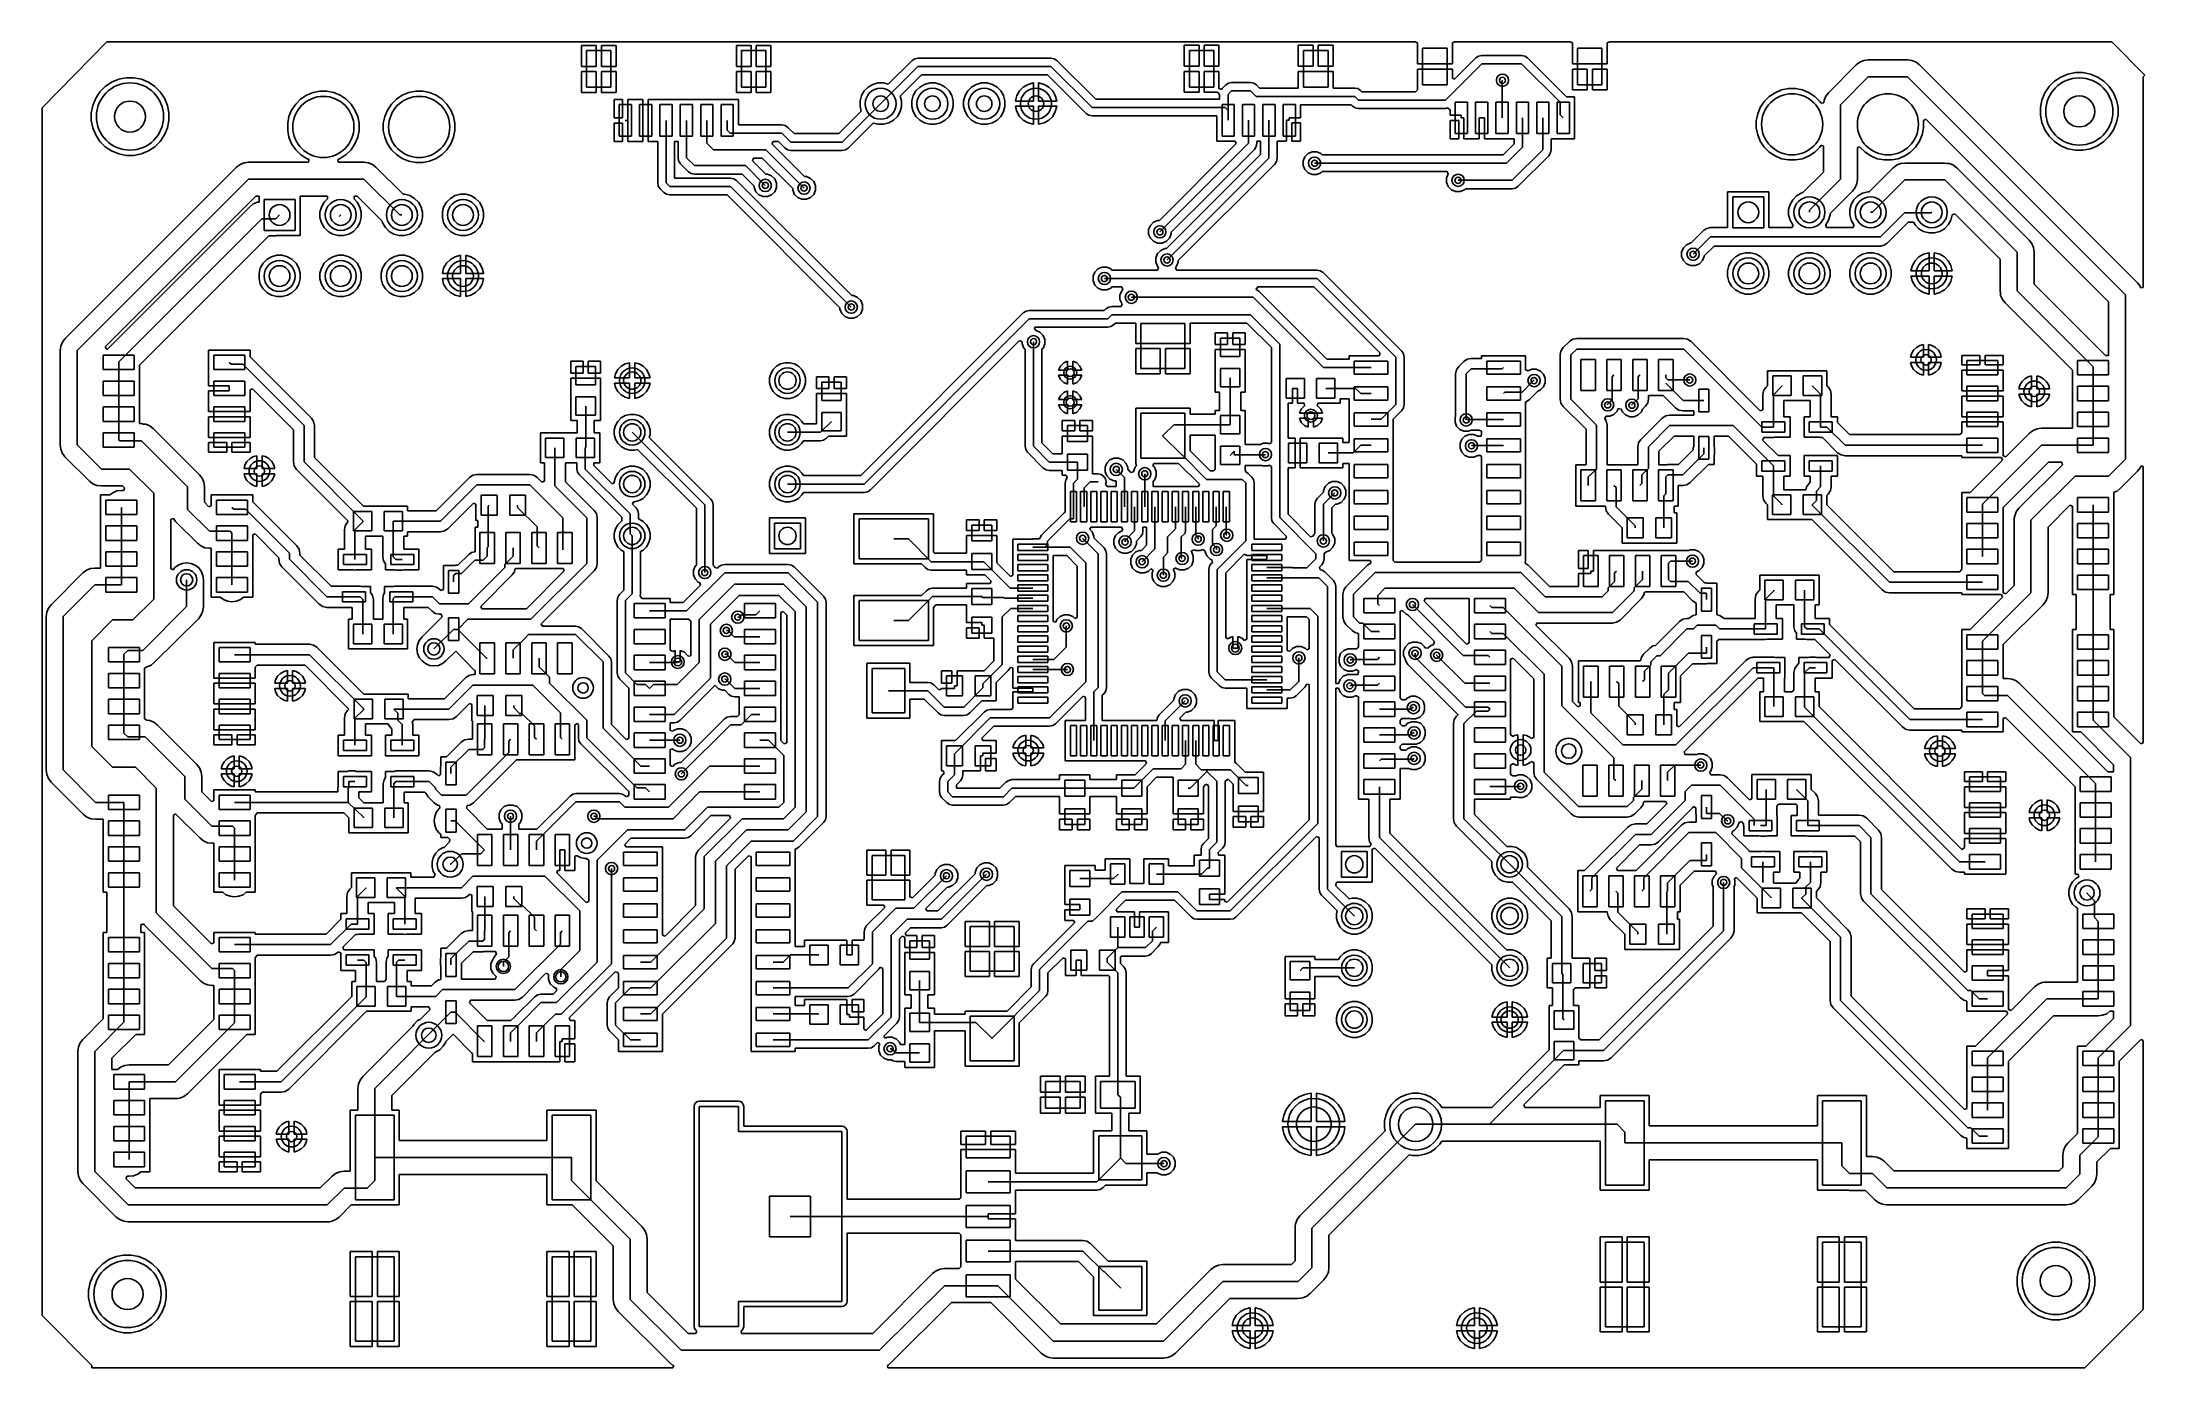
# Model space of a CAD drawing. Header units: inches. Extents: x 58 to 161, y 42 to 107.
import ezdxf

# ---------------------------------------------------------------- set-up
doc = ezdxf.new("R2010")
doc.units = ezdxf.units.IN
for name, color, linetype in [('Pad Holes', 156, 'Continuous'), ('Top Layer', 1, 'Continuous'), ('Via Holes', 16, 'Continuous')]:
    doc.layers.add(name, color=color, linetype=linetype)

# ---------------------------------------------------------------- blocks, each defined once
blk = doc.blocks.new('16SVF270M_1')
at = {"layer": 'Top Layer'}
for p, q in [((-5.55, 0.95), (-1.4, 0.95)), ((-5.55, -0.95), (-5.55, 0.95)), ((-1.4, 0.95), (-1.4, -0.95)), ((1.4, 0.95), (5.55, 0.95)), ((1.4, -0.95), (1.4, 0.95)), ((5.55, 0.95), (5.55, -0.95)), ((-1.4, -0.95), (-5.55, -0.95)), ((5.55, -0.95), (1.4, -0.95))]:
    blk.add_line(p, q, dxfattribs=at)
blk = doc.blocks.new('INDC5032X150N_2')
at = {"layer": 'Top Layer'}
for p, q in [((-2.98, -1.7), (-2.98, 1.7)), ((-2.98, 1.7), (-1.03, 1.7)), ((-1.03, 1.7), (-1.03, -1.7)), ((1.03, -1.7), (1.03, 1.7)), ((1.03, 1.7), (2.98, 1.7)), ((2.98, 1.7), (2.98, -1.7)), ((-1.03, -1.7), (-2.98, -1.7)), ((2.98, -1.7), (1.03, -1.7))]:
    blk.add_line(p, q, dxfattribs=at)
blk = doc.blocks.new('14375663_3')
at = {"layer": 'Top Layer'}
for p, q in [((-5.68, 0.8), (-3.5, 0.8)), ((-5.68, -0.8), (-5.68, 0.8)), ((-3.5, 0.8), (-3.5, -0.8)), ((3.5, 0.8), (5.68, 0.8)), ((3.5, -0.8), (3.5, 0.8)), ((5.68, 0.8), (5.68, -0.8)), ((-3.5, -0.8), (-5.68, -0.8)), ((5.68, -0.8), (3.5, -0.8))]:
    blk.add_line(p, q, dxfattribs=at)
blk = doc.blocks.new('VREG_LM2575HVSX_5_0_NOPB_4')
at = {"layer": 'Top Layer'}
for p, q in [((5.71, 4.17), (5.71, 5.4)), ((5.71, 5.4), (7.63, 5.4)), ((7.63, 5.4), (7.63, -5.4)), ((0.64, -4.17), (0.64, 4.17)), ((0.64, 4.17), (5.71, 4.17)), ((-7.63, 3.94), (-5.47, 3.94)), ((-7.63, 2.87), (-7.63, 3.94)), ((-5.47, 3.94), (-5.47, 2.87)), ((-5.47, 2.87), (-7.63, 2.87)), ((-7.63, 2.23), (-5.47, 2.23)), ((-7.63, 1.16), (-7.63, 2.23)), ((-5.47, 2.23), (-5.47, 1.16)), ((-5.47, 1.16), (-7.63, 1.16)), ((-7.63, 0.54), (-5.47, 0.54)), ((-7.63, -0.54), (-7.63, 0.54)), ((-5.47, 0.54), (-5.47, -0.54)), ((2.17, 1), (4.18, 1)), ((2.17, -1), (2.17, 1)), ((4.18, 1), (4.18, -1)), ((-5.47, -0.54), (-7.63, -0.54)), ((4.18, -1), (2.17, -1)), ((-7.63, -1.16), (-5.47, -1.16)), ((-7.63, -2.23), (-7.63, -1.16)), ((-5.47, -1.16), (-5.47, -2.23)), ((-5.47, -2.23), (-7.63, -2.23)), ((-7.63, -2.87), (-5.47, -2.87)), ((-7.63, -3.94), (-7.63, -2.87)), ((-5.47, -2.87), (-5.47, -3.94)), ((-5.47, -3.94), (-7.63, -3.94)), ((5.71, -4.17), (0.64, -4.17)), ((5.71, -5.4), (5.71, -4.17)), ((7.63, -5.4), (5.71, -5.4))]:
    blk.add_line(p, q, dxfattribs=at)
blk = doc.blocks.new('RESC1608X55N_5')
at = {"layer": 'Top Layer'}
for p, q in [((-1.2, -0.48), (-1.2, 0.48)), ((-1.2, 0.48), (-0.3, 0.48)), ((-0.3, 0.48), (-0.3, -0.48)), ((0.3, -0.48), (0.3, 0.48)), ((0.3, 0.48), (1.2, 0.48)), ((1.2, 0.48), (1.2, -0.48)), ((-0.3, -0.48), (-1.2, -0.48)), ((1.2, -0.48), (0.3, -0.48))]:
    blk.add_line(p, q, dxfattribs=at)
blk = doc.blocks.new('RESC1608X55N_6')
at = {"layer": 'Top Layer'}
for p, q in [((-1.2, -0.48), (-1.2, 0.48)), ((-1.2, 0.48), (-0.3, 0.48)), ((-0.3, 0.48), (-0.3, -0.48)), ((0.3, -0.48), (0.3, 0.48)), ((0.3, 0.48), (1.2, 0.48)), ((1.2, 0.48), (1.2, -0.48)), ((-0.3, -0.48), (-1.2, -0.48)), ((1.2, -0.48), (0.3, -0.48))]:
    blk.add_line(p, q, dxfattribs=at)
blk = doc.blocks.new('RESC1608X55N_7')
at = {"layer": 'Top Layer'}
for p, q in [((-1.2, -0.48), (-1.2, 0.48)), ((-1.2, 0.48), (-0.3, 0.48)), ((-0.3, 0.48), (-0.3, -0.48)), ((0.3, -0.48), (0.3, 0.48)), ((0.3, 0.48), (1.2, 0.48)), ((1.2, 0.48), (1.2, -0.48)), ((-0.3, -0.48), (-1.2, -0.48)), ((1.2, -0.48), (0.3, -0.48))]:
    blk.add_line(p, q, dxfattribs=at)
blk = doc.blocks.new('RESC1608X55N_8')
at = {"layer": 'Top Layer'}
for p, q in [((-1.2, -0.48), (-1.2, 0.48)), ((-1.2, 0.48), (-0.3, 0.48)), ((-0.3, 0.48), (-0.3, -0.48)), ((0.3, -0.48), (0.3, 0.48)), ((0.3, 0.48), (1.2, 0.48)), ((1.2, 0.48), (1.2, -0.48)), ((-0.3, -0.48), (-1.2, -0.48)), ((1.2, -0.48), (0.3, -0.48))]:
    blk.add_line(p, q, dxfattribs=at)
blk = doc.blocks.new('RESC1608X55N_9')
at = {"layer": 'Top Layer'}
for p, q in [((-1.2, -0.48), (-1.2, 0.48)), ((-1.2, 0.48), (-0.3, 0.48)), ((-0.3, 0.48), (-0.3, -0.48)), ((0.3, -0.48), (0.3, 0.48)), ((0.3, 0.48), (1.2, 0.48)), ((1.2, 0.48), (1.2, -0.48)), ((-0.3, -0.48), (-1.2, -0.48)), ((1.2, -0.48), (0.3, -0.48))]:
    blk.add_line(p, q, dxfattribs=at)
blk = doc.blocks.new('RESC1608X55N_10')
at = {"layer": 'Top Layer'}
for p, q in [((-1.2, -0.48), (-1.2, 0.48)), ((-1.2, 0.48), (-0.3, 0.48)), ((-0.3, 0.48), (-0.3, -0.48)), ((0.3, -0.48), (0.3, 0.48)), ((0.3, 0.48), (1.2, 0.48)), ((1.2, 0.48), (1.2, -0.48)), ((-0.3, -0.48), (-1.2, -0.48)), ((1.2, -0.48), (0.3, -0.48))]:
    blk.add_line(p, q, dxfattribs=at)
blk = doc.blocks.new('RESC1608X55N_11')
at = {"layer": 'Top Layer'}
for p, q in [((-1.2, -0.48), (-1.2, 0.48)), ((-1.2, 0.48), (-0.3, 0.48)), ((-0.3, 0.48), (-0.3, -0.48)), ((0.3, -0.48), (0.3, 0.48)), ((0.3, 0.48), (1.2, 0.48)), ((1.2, 0.48), (1.2, -0.48)), ((-0.3, -0.48), (-1.2, -0.48)), ((1.2, -0.48), (0.3, -0.48))]:
    blk.add_line(p, q, dxfattribs=at)
blk = doc.blocks.new('RESC1608X55N_12')
at = {"layer": 'Top Layer'}
for p, q in [((-1.2, -0.48), (-1.2, 0.48)), ((-1.2, 0.48), (-0.3, 0.48)), ((-0.3, 0.48), (-0.3, -0.48)), ((0.3, -0.48), (0.3, 0.48)), ((0.3, 0.48), (1.2, 0.48)), ((1.2, 0.48), (1.2, -0.48)), ((-0.3, -0.48), (-1.2, -0.48)), ((1.2, -0.48), (0.3, -0.48))]:
    blk.add_line(p, q, dxfattribs=at)
blk = doc.blocks.new('RESC1608X55N_13')
at = {"layer": 'Top Layer'}
for p, q in [((-1.2, -0.48), (-1.2, 0.48)), ((-1.2, 0.48), (-0.3, 0.48)), ((-0.3, 0.48), (-0.3, -0.48)), ((0.3, -0.48), (0.3, 0.48)), ((0.3, 0.48), (1.2, 0.48)), ((1.2, 0.48), (1.2, -0.48)), ((-0.3, -0.48), (-1.2, -0.48)), ((1.2, -0.48), (0.3, -0.48))]:
    blk.add_line(p, q, dxfattribs=at)
blk = doc.blocks.new('RESC1608X55N_14')
at = {"layer": 'Top Layer'}
for p, q in [((-1.2, -0.48), (-1.2, 0.48)), ((-1.2, 0.48), (-0.3, 0.48)), ((-0.3, 0.48), (-0.3, -0.48)), ((0.3, -0.48), (0.3, 0.48)), ((0.3, 0.48), (1.2, 0.48)), ((1.2, 0.48), (1.2, -0.48)), ((-0.3, -0.48), (-1.2, -0.48)), ((1.2, -0.48), (0.3, -0.48))]:
    blk.add_line(p, q, dxfattribs=at)
blk = doc.blocks.new('RESC1608X55N_15')
at = {"layer": 'Top Layer'}
for p, q in [((-1.2, -0.48), (-1.2, 0.48)), ((-1.2, 0.48), (-0.3, 0.48)), ((-0.3, 0.48), (-0.3, -0.48)), ((0.3, -0.48), (0.3, 0.48)), ((0.3, 0.48), (1.2, 0.48)), ((1.2, 0.48), (1.2, -0.48)), ((-0.3, -0.48), (-1.2, -0.48)), ((1.2, -0.48), (0.3, -0.48))]:
    blk.add_line(p, q, dxfattribs=at)
blk = doc.blocks.new('RESC1608X55N_16')
at = {"layer": 'Top Layer'}
for p, q in [((-1.2, -0.48), (-1.2, 0.48)), ((-1.2, 0.48), (-0.3, 0.48)), ((-0.3, 0.48), (-0.3, -0.48)), ((0.3, -0.48), (0.3, 0.48)), ((0.3, 0.48), (1.2, 0.48)), ((1.2, 0.48), (1.2, -0.48)), ((-0.3, -0.48), (-1.2, -0.48)), ((1.2, -0.48), (0.3, -0.48))]:
    blk.add_line(p, q, dxfattribs=at)
blk = doc.blocks.new('RESC1608X55N_17')
at = {"layer": 'Top Layer'}
for p, q in [((-1.2, -0.48), (-1.2, 0.48)), ((-1.2, 0.48), (-0.3, 0.48)), ((-0.3, 0.48), (-0.3, -0.48)), ((0.3, -0.48), (0.3, 0.48)), ((0.3, 0.48), (1.2, 0.48)), ((1.2, 0.48), (1.2, -0.48)), ((-0.3, -0.48), (-1.2, -0.48)), ((1.2, -0.48), (0.3, -0.48))]:
    blk.add_line(p, q, dxfattribs=at)
blk = doc.blocks.new('RESC1608X55N_18')
at = {"layer": 'Top Layer'}
for p, q in [((-1.2, -0.48), (-1.2, 0.48)), ((-1.2, 0.48), (-0.3, 0.48)), ((-0.3, 0.48), (-0.3, -0.48)), ((0.3, -0.48), (0.3, 0.48)), ((0.3, 0.48), (1.2, 0.48)), ((1.2, 0.48), (1.2, -0.48)), ((-0.3, -0.48), (-1.2, -0.48)), ((1.2, -0.48), (0.3, -0.48))]:
    blk.add_line(p, q, dxfattribs=at)
blk = doc.blocks.new('RESC1608X55N_19')
at = {"layer": 'Top Layer'}
for p, q in [((-1.2, -0.48), (-1.2, 0.48)), ((-1.2, 0.48), (-0.3, 0.48)), ((-0.3, 0.48), (-0.3, -0.48)), ((0.3, -0.48), (0.3, 0.48)), ((0.3, 0.48), (1.2, 0.48)), ((1.2, 0.48), (1.2, -0.48)), ((-0.3, -0.48), (-1.2, -0.48)), ((1.2, -0.48), (0.3, -0.48))]:
    blk.add_line(p, q, dxfattribs=at)
blk = doc.blocks.new('RESC1608X55N_20')
at = {"layer": 'Top Layer'}
for p, q in [((-1.2, -0.48), (-1.2, 0.48)), ((-1.2, 0.48), (-0.3, 0.48)), ((-0.3, 0.48), (-0.3, -0.48)), ((0.3, -0.48), (0.3, 0.48)), ((0.3, 0.48), (1.2, 0.48)), ((1.2, 0.48), (1.2, -0.48)), ((-0.3, -0.48), (-1.2, -0.48)), ((1.2, -0.48), (0.3, -0.48))]:
    blk.add_line(p, q, dxfattribs=at)
blk = doc.blocks.new('RESC1608X55N_21')
at = {"layer": 'Top Layer'}
for p, q in [((-1.2, -0.48), (-1.2, 0.48)), ((-1.2, 0.48), (-0.3, 0.48)), ((-0.3, 0.48), (-0.3, -0.48)), ((0.3, -0.48), (0.3, 0.48)), ((0.3, 0.48), (1.2, 0.48)), ((1.2, 0.48), (1.2, -0.48)), ((-0.3, -0.48), (-1.2, -0.48)), ((1.2, -0.48), (0.3, -0.48))]:
    blk.add_line(p, q, dxfattribs=at)
blk = doc.blocks.new('RESC1608X55N_22')
at = {"layer": 'Top Layer'}
for p, q in [((-1.2, -0.48), (-1.2, 0.48)), ((-1.2, 0.48), (-0.3, 0.48)), ((-0.3, 0.48), (-0.3, -0.48)), ((0.3, -0.48), (0.3, 0.48)), ((0.3, 0.48), (1.2, 0.48)), ((1.2, 0.48), (1.2, -0.48)), ((-0.3, -0.48), (-1.2, -0.48)), ((1.2, -0.48), (0.3, -0.48))]:
    blk.add_line(p, q, dxfattribs=at)
blk = doc.blocks.new('RESC1608X55N_23')
at = {"layer": 'Top Layer'}
for p, q in [((-1.2, -0.48), (-1.2, 0.48)), ((-1.2, 0.48), (-0.3, 0.48)), ((-0.3, 0.48), (-0.3, -0.48)), ((0.3, -0.48), (0.3, 0.48)), ((0.3, 0.48), (1.2, 0.48)), ((1.2, 0.48), (1.2, -0.48)), ((-0.3, -0.48), (-1.2, -0.48)), ((1.2, -0.48), (0.3, -0.48))]:
    blk.add_line(p, q, dxfattribs=at)
blk = doc.blocks.new('RESC1608X55N_24')
at = {"layer": 'Top Layer'}
for p, q in [((-1.2, -0.48), (-1.2, 0.48)), ((-1.2, 0.48), (-0.3, 0.48)), ((-0.3, 0.48), (-0.3, -0.48)), ((0.3, -0.48), (0.3, 0.48)), ((0.3, 0.48), (1.2, 0.48)), ((1.2, 0.48), (1.2, -0.48)), ((-0.3, -0.48), (-1.2, -0.48)), ((1.2, -0.48), (0.3, -0.48))]:
    blk.add_line(p, q, dxfattribs=at)
blk = doc.blocks.new('RESC1608X55N_25')
at = {"layer": 'Top Layer'}
for p, q in [((-1.2, -0.48), (-1.2, 0.48)), ((-1.2, 0.48), (-0.3, 0.48)), ((-0.3, 0.48), (-0.3, -0.48)), ((0.3, -0.48), (0.3, 0.48)), ((0.3, 0.48), (1.2, 0.48)), ((1.2, 0.48), (1.2, -0.48)), ((-0.3, -0.48), (-1.2, -0.48)), ((1.2, -0.48), (0.3, -0.48))]:
    blk.add_line(p, q, dxfattribs=at)
blk = doc.blocks.new('RESC1608X55N_26')
at = {"layer": 'Top Layer'}
for p, q in [((-1.2, -0.48), (-1.2, 0.48)), ((-1.2, 0.48), (-0.3, 0.48)), ((-0.3, 0.48), (-0.3, -0.48)), ((0.3, -0.48), (0.3, 0.48)), ((0.3, 0.48), (1.2, 0.48)), ((1.2, 0.48), (1.2, -0.48)), ((-0.3, -0.48), (-1.2, -0.48)), ((1.2, -0.48), (0.3, -0.48))]:
    blk.add_line(p, q, dxfattribs=at)
blk = doc.blocks.new('RESC1608X55N_27')
at = {"layer": 'Top Layer'}
for p, q in [((-1.2, -0.48), (-1.2, 0.48)), ((-1.2, 0.48), (-0.3, 0.48)), ((-0.3, 0.48), (-0.3, -0.48)), ((0.3, -0.48), (0.3, 0.48)), ((0.3, 0.48), (1.2, 0.48)), ((1.2, 0.48), (1.2, -0.48)), ((-0.3, -0.48), (-1.2, -0.48)), ((1.2, -0.48), (0.3, -0.48))]:
    blk.add_line(p, q, dxfattribs=at)
blk = doc.blocks.new('RESC1608X55N_28')
at = {"layer": 'Top Layer'}
for p, q in [((-1.2, -0.48), (-1.2, 0.48)), ((-1.2, 0.48), (-0.3, 0.48)), ((-0.3, 0.48), (-0.3, -0.48)), ((0.3, -0.48), (0.3, 0.48)), ((0.3, 0.48), (1.2, 0.48)), ((1.2, 0.48), (1.2, -0.48)), ((-0.3, -0.48), (-1.2, -0.48)), ((1.2, -0.48), (0.3, -0.48))]:
    blk.add_line(p, q, dxfattribs=at)
blk = doc.blocks.new('RESC1608X55N_29')
at = {"layer": 'Top Layer'}
for p, q in [((-1.2, -0.48), (-1.2, 0.48)), ((-1.2, 0.48), (-0.3, 0.48)), ((-0.3, 0.48), (-0.3, -0.48)), ((0.3, -0.48), (0.3, 0.48)), ((0.3, 0.48), (1.2, 0.48)), ((1.2, 0.48), (1.2, -0.48)), ((-0.3, -0.48), (-1.2, -0.48)), ((1.2, -0.48), (0.3, -0.48))]:
    blk.add_line(p, q, dxfattribs=at)
blk = doc.blocks.new('RESC1608X55N_30')
at = {"layer": 'Top Layer'}
for p, q in [((-1.2, -0.48), (-1.2, 0.48)), ((-1.2, 0.48), (-0.3, 0.48)), ((-0.3, 0.48), (-0.3, -0.48)), ((0.3, -0.48), (0.3, 0.48)), ((0.3, 0.48), (1.2, 0.48)), ((1.2, 0.48), (1.2, -0.48)), ((-0.3, -0.48), (-1.2, -0.48)), ((1.2, -0.48), (0.3, -0.48))]:
    blk.add_line(p, q, dxfattribs=at)
blk = doc.blocks.new('SOIC127P600X175_8N_31')
at = {"layer": 'Top Layer'}
for p, q in [((-3.47, 2.26), (-1.95, 2.26)), ((-3.47, 1.55), (-3.47, 2.26)), ((-1.95, 2.26), (-1.95, 1.55)), ((1.95, 2.26), (3.47, 2.26)), ((1.95, 1.55), (1.95, 2.26)), ((3.47, 2.26), (3.47, 1.55)), ((-1.95, 1.55), (-3.47, 1.55)), ((3.47, 1.55), (1.95, 1.55)), ((-3.47, 0.99), (-1.95, 0.99)), ((-3.47, 0.28), (-3.47, 0.99)), ((-1.95, 0.28), (-3.47, 0.28)), ((-1.95, 0.99), (-1.95, 0.28)), ((1.95, 0.99), (3.47, 0.99)), ((1.95, 0.28), (1.95, 0.99)), ((3.47, 0.28), (1.95, 0.28)), ((3.47, 0.99), (3.47, 0.28)), ((-3.47, -0.28), (-1.95, -0.28)), ((-3.47, -0.99), (-3.47, -0.28)), ((-1.95, -0.99), (-3.47, -0.99)), ((-1.95, -0.28), (-1.95, -0.99)), ((1.95, -0.28), (3.47, -0.28)), ((1.95, -0.99), (1.95, -0.28)), ((3.47, -0.99), (1.95, -0.99)), ((3.47, -0.28), (3.47, -0.99)), ((-3.47, -1.55), (-1.95, -1.55)), ((-3.47, -2.26), (-3.47, -1.55)), ((-1.95, -1.55), (-1.95, -2.26)), ((1.95, -1.55), (3.47, -1.55)), ((1.95, -2.26), (1.95, -1.55)), ((3.47, -1.55), (3.47, -2.26)), ((-1.95, -2.26), (-3.47, -2.26)), ((3.47, -2.26), (1.95, -2.26))]:
    blk.add_line(p, q, dxfattribs=at)
blk = doc.blocks.new('SOIC127P600X175_8N_32')
at = {"layer": 'Top Layer'}
for p, q in [((-3.47, 2.26), (-1.95, 2.26)), ((-3.47, 1.55), (-3.47, 2.26)), ((-1.95, 2.26), (-1.95, 1.55)), ((1.95, 2.26), (3.47, 2.26)), ((1.95, 1.55), (1.95, 2.26)), ((3.47, 2.26), (3.47, 1.55)), ((-1.95, 1.55), (-3.47, 1.55)), ((3.47, 1.55), (1.95, 1.55)), ((-3.47, 0.99), (-1.95, 0.99)), ((-3.47, 0.28), (-3.47, 0.99)), ((-1.95, 0.28), (-3.47, 0.28)), ((-1.95, 0.99), (-1.95, 0.28)), ((1.95, 0.99), (3.47, 0.99)), ((1.95, 0.28), (1.95, 0.99)), ((3.47, 0.28), (1.95, 0.28)), ((3.47, 0.99), (3.47, 0.28)), ((-3.47, -0.28), (-1.95, -0.28)), ((-3.47, -0.99), (-3.47, -0.28)), ((-1.95, -0.99), (-3.47, -0.99)), ((-1.95, -0.28), (-1.95, -0.99)), ((1.95, -0.28), (3.47, -0.28)), ((1.95, -0.99), (1.95, -0.28)), ((3.47, -0.99), (1.95, -0.99)), ((3.47, -0.28), (3.47, -0.99)), ((-3.47, -1.55), (-1.95, -1.55)), ((-3.47, -2.26), (-3.47, -1.55)), ((-1.95, -1.55), (-1.95, -2.26)), ((1.95, -1.55), (3.47, -1.55)), ((1.95, -2.26), (1.95, -1.55)), ((3.47, -1.55), (3.47, -2.26)), ((-1.95, -2.26), (-3.47, -2.26)), ((3.47, -2.26), (1.95, -2.26))]:
    blk.add_line(p, q, dxfattribs=at)
blk = doc.blocks.new('SOIC127P600X175_8N_33')
at = {"layer": 'Top Layer'}
for p, q in [((-3.47, 2.26), (-1.95, 2.26)), ((-3.47, 1.55), (-3.47, 2.26)), ((-1.95, 2.26), (-1.95, 1.55)), ((1.95, 2.26), (3.47, 2.26)), ((1.95, 1.55), (1.95, 2.26)), ((3.47, 2.26), (3.47, 1.55)), ((-1.95, 1.55), (-3.47, 1.55)), ((3.47, 1.55), (1.95, 1.55)), ((-3.47, 0.99), (-1.95, 0.99)), ((-3.47, 0.28), (-3.47, 0.99)), ((-1.95, 0.28), (-3.47, 0.28)), ((-1.95, 0.99), (-1.95, 0.28)), ((1.95, 0.99), (3.47, 0.99)), ((1.95, 0.28), (1.95, 0.99)), ((3.47, 0.28), (1.95, 0.28)), ((3.47, 0.99), (3.47, 0.28)), ((-3.47, -0.28), (-1.95, -0.28)), ((-3.47, -0.99), (-3.47, -0.28)), ((-1.95, -0.99), (-3.47, -0.99)), ((-1.95, -0.28), (-1.95, -0.99)), ((1.95, -0.28), (3.47, -0.28)), ((1.95, -0.99), (1.95, -0.28)), ((3.47, -0.99), (1.95, -0.99)), ((3.47, -0.28), (3.47, -0.99)), ((-3.47, -1.55), (-1.95, -1.55)), ((-3.47, -2.26), (-3.47, -1.55)), ((-1.95, -1.55), (-1.95, -2.26)), ((1.95, -1.55), (3.47, -1.55)), ((1.95, -2.26), (1.95, -1.55)), ((3.47, -1.55), (3.47, -2.26)), ((-1.95, -2.26), (-3.47, -2.26)), ((3.47, -2.26), (1.95, -2.26))]:
    blk.add_line(p, q, dxfattribs=at)
blk = doc.blocks.new('SOIC127P600X175_8N_34')
at = {"layer": 'Top Layer'}
for p, q in [((-3.47, 2.26), (-1.95, 2.26)), ((-3.47, 1.55), (-3.47, 2.26)), ((-1.95, 2.26), (-1.95, 1.55)), ((1.95, 2.26), (3.47, 2.26)), ((1.95, 1.55), (1.95, 2.26)), ((3.47, 2.26), (3.47, 1.55)), ((-1.95, 1.55), (-3.47, 1.55)), ((3.47, 1.55), (1.95, 1.55)), ((-3.47, 0.99), (-1.95, 0.99)), ((-3.47, 0.28), (-3.47, 0.99)), ((-1.95, 0.28), (-3.47, 0.28)), ((-1.95, 0.99), (-1.95, 0.28)), ((1.95, 0.99), (3.47, 0.99)), ((1.95, 0.28), (1.95, 0.99)), ((3.47, 0.28), (1.95, 0.28)), ((3.47, 0.99), (3.47, 0.28)), ((-3.47, -0.28), (-1.95, -0.28)), ((-3.47, -0.99), (-3.47, -0.28)), ((-1.95, -0.99), (-3.47, -0.99)), ((-1.95, -0.28), (-1.95, -0.99)), ((1.95, -0.28), (3.47, -0.28)), ((1.95, -0.99), (1.95, -0.28)), ((3.47, -0.99), (1.95, -0.99)), ((3.47, -0.28), (3.47, -0.99)), ((-3.47, -1.55), (-1.95, -1.55)), ((-3.47, -2.26), (-3.47, -1.55)), ((-1.95, -1.55), (-1.95, -2.26)), ((1.95, -1.55), (3.47, -1.55)), ((1.95, -2.26), (1.95, -1.55)), ((3.47, -1.55), (3.47, -2.26)), ((-1.95, -2.26), (-3.47, -2.26)), ((3.47, -2.26), (1.95, -2.26))]:
    blk.add_line(p, q, dxfattribs=at)
blk = doc.blocks.new('SOIC127P600X175_8N_35')
at = {"layer": 'Top Layer'}
for p, q in [((-3.47, 2.26), (-1.95, 2.26)), ((-3.47, 1.55), (-3.47, 2.26)), ((-1.95, 2.26), (-1.95, 1.55)), ((1.95, 2.26), (3.47, 2.26)), ((1.95, 1.55), (1.95, 2.26)), ((3.47, 2.26), (3.47, 1.55)), ((-1.95, 1.55), (-3.47, 1.55)), ((3.47, 1.55), (1.95, 1.55)), ((-3.47, 0.99), (-1.95, 0.99)), ((-3.47, 0.28), (-3.47, 0.99)), ((-1.95, 0.28), (-3.47, 0.28)), ((-1.95, 0.99), (-1.95, 0.28)), ((1.95, 0.99), (3.47, 0.99)), ((1.95, 0.28), (1.95, 0.99)), ((3.47, 0.28), (1.95, 0.28)), ((3.47, 0.99), (3.47, 0.28)), ((-3.47, -0.28), (-1.95, -0.28)), ((-3.47, -0.99), (-3.47, -0.28)), ((-1.95, -0.99), (-3.47, -0.99)), ((-1.95, -0.28), (-1.95, -0.99)), ((1.95, -0.28), (3.47, -0.28)), ((1.95, -0.99), (1.95, -0.28)), ((3.47, -0.99), (1.95, -0.99)), ((3.47, -0.28), (3.47, -0.99)), ((-3.47, -1.55), (-1.95, -1.55)), ((-3.47, -2.26), (-3.47, -1.55)), ((-1.95, -1.55), (-1.95, -2.26)), ((1.95, -1.55), (3.47, -1.55)), ((1.95, -2.26), (1.95, -1.55)), ((3.47, -1.55), (3.47, -2.26)), ((-1.95, -2.26), (-3.47, -2.26)), ((3.47, -2.26), (1.95, -2.26))]:
    blk.add_line(p, q, dxfattribs=at)
blk = doc.blocks.new('SOIC127P600X175_8N_36')
at = {"layer": 'Top Layer'}
for p, q in [((-3.47, 2.26), (-1.95, 2.26)), ((-3.47, 1.55), (-3.47, 2.26)), ((-1.95, 2.26), (-1.95, 1.55)), ((1.95, 2.26), (3.47, 2.26)), ((1.95, 1.55), (1.95, 2.26)), ((3.47, 2.26), (3.47, 1.55)), ((-1.95, 1.55), (-3.47, 1.55)), ((3.47, 1.55), (1.95, 1.55)), ((-3.47, 0.99), (-1.95, 0.99)), ((-3.47, 0.28), (-3.47, 0.99)), ((-1.95, 0.28), (-3.47, 0.28)), ((-1.95, 0.99), (-1.95, 0.28)), ((1.95, 0.99), (3.47, 0.99)), ((1.95, 0.28), (1.95, 0.99)), ((3.47, 0.28), (1.95, 0.28)), ((3.47, 0.99), (3.47, 0.28)), ((-3.47, -0.28), (-1.95, -0.28)), ((-3.47, -0.99), (-3.47, -0.28)), ((-1.95, -0.99), (-3.47, -0.99)), ((-1.95, -0.28), (-1.95, -0.99)), ((1.95, -0.28), (3.47, -0.28)), ((1.95, -0.99), (1.95, -0.28)), ((3.47, -0.99), (1.95, -0.99)), ((3.47, -0.28), (3.47, -0.99)), ((-3.47, -1.55), (-1.95, -1.55)), ((-3.47, -2.26), (-3.47, -1.55)), ((-1.95, -1.55), (-1.95, -2.26)), ((1.95, -1.55), (3.47, -1.55)), ((1.95, -2.26), (1.95, -1.55)), ((3.47, -1.55), (3.47, -2.26)), ((-1.95, -2.26), (-3.47, -2.26)), ((3.47, -2.26), (1.95, -2.26))]:
    blk.add_line(p, q, dxfattribs=at)
blk = doc.blocks.new('SOIC127P600X175_8N_37')
at = {"layer": 'Top Layer'}
for p, q in [((-3.47, 2.26), (-1.95, 2.26)), ((-3.47, 1.55), (-3.47, 2.26)), ((-1.95, 2.26), (-1.95, 1.55)), ((1.95, 2.26), (3.47, 2.26)), ((1.95, 1.55), (1.95, 2.26)), ((3.47, 2.26), (3.47, 1.55)), ((-1.95, 1.55), (-3.47, 1.55)), ((3.47, 1.55), (1.95, 1.55)), ((-3.47, 0.99), (-1.95, 0.99)), ((-3.47, 0.28), (-3.47, 0.99)), ((-1.95, 0.28), (-3.47, 0.28)), ((-1.95, 0.99), (-1.95, 0.28)), ((1.95, 0.99), (3.47, 0.99)), ((1.95, 0.28), (1.95, 0.99)), ((3.47, 0.28), (1.95, 0.28)), ((3.47, 0.99), (3.47, 0.28)), ((-3.47, -0.28), (-1.95, -0.28)), ((-3.47, -0.99), (-3.47, -0.28)), ((-1.95, -0.99), (-3.47, -0.99)), ((-1.95, -0.28), (-1.95, -0.99)), ((1.95, -0.28), (3.47, -0.28)), ((1.95, -0.99), (1.95, -0.28)), ((3.47, -0.99), (1.95, -0.99)), ((3.47, -0.28), (3.47, -0.99)), ((-3.47, -1.55), (-1.95, -1.55)), ((-3.47, -2.26), (-3.47, -1.55)), ((-1.95, -1.55), (-1.95, -2.26)), ((1.95, -1.55), (3.47, -1.55)), ((1.95, -2.26), (1.95, -1.55)), ((3.47, -1.55), (3.47, -2.26)), ((-1.95, -2.26), (-3.47, -2.26)), ((3.47, -2.26), (1.95, -2.26))]:
    blk.add_line(p, q, dxfattribs=at)
blk = doc.blocks.new('SOIC127P600X175_8N_38')
at = {"layer": 'Top Layer'}
for p, q in [((-3.47, 2.26), (-1.95, 2.26)), ((-3.47, 1.55), (-3.47, 2.26)), ((-1.95, 2.26), (-1.95, 1.55)), ((1.95, 2.26), (3.47, 2.26)), ((1.95, 1.55), (1.95, 2.26)), ((3.47, 2.26), (3.47, 1.55)), ((-1.95, 1.55), (-3.47, 1.55)), ((3.47, 1.55), (1.95, 1.55)), ((-3.47, 0.99), (-1.95, 0.99)), ((-3.47, 0.28), (-3.47, 0.99)), ((-1.95, 0.28), (-3.47, 0.28)), ((-1.95, 0.99), (-1.95, 0.28)), ((1.95, 0.99), (3.47, 0.99)), ((1.95, 0.28), (1.95, 0.99)), ((3.47, 0.28), (1.95, 0.28)), ((3.47, 0.99), (3.47, 0.28)), ((-3.47, -0.28), (-1.95, -0.28)), ((-3.47, -0.99), (-3.47, -0.28)), ((-1.95, -0.99), (-3.47, -0.99)), ((-1.95, -0.28), (-1.95, -0.99)), ((1.95, -0.28), (3.47, -0.28)), ((1.95, -0.99), (1.95, -0.28)), ((3.47, -0.99), (1.95, -0.99)), ((3.47, -0.28), (3.47, -0.99)), ((-3.47, -1.55), (-1.95, -1.55)), ((-3.47, -2.26), (-3.47, -1.55)), ((-1.95, -1.55), (-1.95, -2.26)), ((1.95, -1.55), (3.47, -1.55)), ((1.95, -2.26), (1.95, -1.55)), ((3.47, -1.55), (3.47, -2.26)), ((-1.95, -2.26), (-3.47, -2.26)), ((3.47, -2.26), (1.95, -2.26))]:
    blk.add_line(p, q, dxfattribs=at)
blk = doc.blocks.new('SOIC127P600X175_8N_39')
at = {"layer": 'Top Layer'}
for p, q in [((-3.47, 2.26), (-1.95, 2.26)), ((-3.47, 1.55), (-3.47, 2.26)), ((-1.95, 2.26), (-1.95, 1.55)), ((1.95, 2.26), (3.47, 2.26)), ((1.95, 1.55), (1.95, 2.26)), ((3.47, 2.26), (3.47, 1.55)), ((-1.95, 1.55), (-3.47, 1.55)), ((3.47, 1.55), (1.95, 1.55)), ((-3.47, 0.99), (-1.95, 0.99)), ((-3.47, 0.28), (-3.47, 0.99)), ((-1.95, 0.28), (-3.47, 0.28)), ((-1.95, 0.99), (-1.95, 0.28)), ((1.95, 0.99), (3.47, 0.99)), ((1.95, 0.28), (1.95, 0.99)), ((3.47, 0.28), (1.95, 0.28)), ((3.47, 0.99), (3.47, 0.28)), ((-3.47, -0.28), (-1.95, -0.28)), ((-3.47, -0.99), (-3.47, -0.28)), ((-1.95, -0.99), (-3.47, -0.99)), ((-1.95, -0.28), (-1.95, -0.99)), ((1.95, -0.28), (3.47, -0.28)), ((1.95, -0.99), (1.95, -0.28)), ((3.47, -0.99), (1.95, -0.99)), ((3.47, -0.28), (3.47, -0.99)), ((-3.47, -1.55), (-1.95, -1.55)), ((-3.47, -2.26), (-3.47, -1.55)), ((-1.95, -1.55), (-1.95, -2.26)), ((1.95, -1.55), (3.47, -1.55)), ((1.95, -2.26), (1.95, -1.55)), ((3.47, -1.55), (3.47, -2.26)), ((-1.95, -2.26), (-3.47, -2.26)), ((3.47, -2.26), (1.95, -2.26))]:
    blk.add_line(p, q, dxfattribs=at)
blk = doc.blocks.new('SOIC127P600X175_8N_40')
at = {"layer": 'Top Layer'}
for p, q in [((-3.47, 2.26), (-1.95, 2.26)), ((-3.47, 1.55), (-3.47, 2.26)), ((-1.95, 2.26), (-1.95, 1.55)), ((1.95, 2.26), (3.47, 2.26)), ((1.95, 1.55), (1.95, 2.26)), ((3.47, 2.26), (3.47, 1.55)), ((-1.95, 1.55), (-3.47, 1.55)), ((3.47, 1.55), (1.95, 1.55)), ((-3.47, 0.99), (-1.95, 0.99)), ((-3.47, 0.28), (-3.47, 0.99)), ((-1.95, 0.28), (-3.47, 0.28)), ((-1.95, 0.99), (-1.95, 0.28)), ((1.95, 0.99), (3.47, 0.99)), ((1.95, 0.28), (1.95, 0.99)), ((3.47, 0.28), (1.95, 0.28)), ((3.47, 0.99), (3.47, 0.28)), ((-3.47, -0.28), (-1.95, -0.28)), ((-3.47, -0.99), (-3.47, -0.28)), ((-1.95, -0.99), (-3.47, -0.99)), ((-1.95, -0.28), (-1.95, -0.99)), ((1.95, -0.28), (3.47, -0.28)), ((1.95, -0.99), (1.95, -0.28)), ((3.47, -0.99), (1.95, -0.99)), ((3.47, -0.28), (3.47, -0.99)), ((-3.47, -1.55), (-1.95, -1.55)), ((-3.47, -2.26), (-3.47, -1.55)), ((-1.95, -1.55), (-1.95, -2.26)), ((1.95, -1.55), (3.47, -1.55)), ((1.95, -2.26), (1.95, -1.55)), ((3.47, -1.55), (3.47, -2.26)), ((-1.95, -2.26), (-3.47, -2.26)), ((3.47, -2.26), (1.95, -2.26))]:
    blk.add_line(p, q, dxfattribs=at)
blk = doc.blocks.new('SOIC127P600X175_8N_41')
at = {"layer": 'Top Layer'}
for p, q in [((-3.47, 2.26), (-1.95, 2.26)), ((-3.47, 1.55), (-3.47, 2.26)), ((-1.95, 2.26), (-1.95, 1.55)), ((1.95, 2.26), (3.47, 2.26)), ((1.95, 1.55), (1.95, 2.26)), ((3.47, 2.26), (3.47, 1.55)), ((-1.95, 1.55), (-3.47, 1.55)), ((3.47, 1.55), (1.95, 1.55)), ((-3.47, 0.99), (-1.95, 0.99)), ((-3.47, 0.28), (-3.47, 0.99)), ((-1.95, 0.28), (-3.47, 0.28)), ((-1.95, 0.99), (-1.95, 0.28)), ((1.95, 0.99), (3.47, 0.99)), ((1.95, 0.28), (1.95, 0.99)), ((3.47, 0.28), (1.95, 0.28)), ((3.47, 0.99), (3.47, 0.28)), ((-3.47, -0.28), (-1.95, -0.28)), ((-3.47, -0.99), (-3.47, -0.28)), ((-1.95, -0.99), (-3.47, -0.99)), ((-1.95, -0.28), (-1.95, -0.99)), ((1.95, -0.28), (3.47, -0.28)), ((1.95, -0.99), (1.95, -0.28)), ((3.47, -0.99), (1.95, -0.99)), ((3.47, -0.28), (3.47, -0.99)), ((-3.47, -1.55), (-1.95, -1.55)), ((-3.47, -2.26), (-3.47, -1.55)), ((-1.95, -1.55), (-1.95, -2.26)), ((1.95, -1.55), (3.47, -1.55)), ((1.95, -2.26), (1.95, -1.55)), ((3.47, -1.55), (3.47, -2.26)), ((-1.95, -2.26), (-3.47, -2.26)), ((3.47, -2.26), (1.95, -2.26))]:
    blk.add_line(p, q, dxfattribs=at)
blk = doc.blocks.new('SOIC127P600X175_8N_42')
at = {"layer": 'Top Layer'}
for p, q in [((-3.47, 2.26), (-1.95, 2.26)), ((-3.47, 1.55), (-3.47, 2.26)), ((-1.95, 2.26), (-1.95, 1.55)), ((1.95, 2.26), (3.47, 2.26)), ((1.95, 1.55), (1.95, 2.26)), ((3.47, 2.26), (3.47, 1.55)), ((-1.95, 1.55), (-3.47, 1.55)), ((3.47, 1.55), (1.95, 1.55)), ((-3.47, 0.99), (-1.95, 0.99)), ((-3.47, 0.28), (-3.47, 0.99)), ((-1.95, 0.28), (-3.47, 0.28)), ((-1.95, 0.99), (-1.95, 0.28)), ((1.95, 0.99), (3.47, 0.99)), ((1.95, 0.28), (1.95, 0.99)), ((3.47, 0.28), (1.95, 0.28)), ((3.47, 0.99), (3.47, 0.28)), ((-3.47, -0.28), (-1.95, -0.28)), ((-3.47, -0.99), (-3.47, -0.28)), ((-1.95, -0.99), (-3.47, -0.99)), ((-1.95, -0.28), (-1.95, -0.99)), ((1.95, -0.28), (3.47, -0.28)), ((1.95, -0.99), (1.95, -0.28)), ((3.47, -0.99), (1.95, -0.99)), ((3.47, -0.28), (3.47, -0.99)), ((-3.47, -1.55), (-1.95, -1.55)), ((-3.47, -2.26), (-3.47, -1.55)), ((-1.95, -1.55), (-1.95, -2.26)), ((1.95, -1.55), (3.47, -1.55)), ((1.95, -2.26), (1.95, -1.55)), ((3.47, -1.55), (3.47, -2.26)), ((-1.95, -2.26), (-3.47, -2.26)), ((3.47, -2.26), (1.95, -2.26))]:
    blk.add_line(p, q, dxfattribs=at)
blk = doc.blocks.new('INDPM7373X450N_43')
at = {"layer": 'Top Layer'}
for p, q in [((-4.28, 1.05), (-2.13, 1.05)), ((-4.28, -1.05), (-4.28, 1.05)), ((-2.13, 1.05), (-2.13, -1.05)), ((2.13, 1.05), (4.28, 1.05)), ((2.13, -1.05), (2.13, 1.05)), ((4.28, 1.05), (4.28, -1.05)), ((-2.13, -1.05), (-4.28, -1.05)), ((4.28, -1.05), (2.13, -1.05))]:
    blk.add_line(p, q, dxfattribs=at)
blk = doc.blocks.new('XT30PWM_44')
at = {"layer": 'Pad Holes'}
for centre, radius in [((-5.5, 4.09), 0.5), ((5.5, 4.09), 0.5), ((-2.5, -5.91), 0.85), ((2.5, -5.91), 0.85)]:
    blk.add_circle(centre, radius, dxfattribs=at)
at = {"layer": 'Top Layer'}
for centre, radius in [((-5.5, 4.09), 0.75), ((5.5, 4.09), 0.75), ((-2.5, -5.91), 1.27), ((2.5, -5.91), 1.27)]:
    blk.add_circle(centre, radius, dxfattribs=at)
blk = doc.blocks.new('4____________45')
at = {"layer": 'Pad Holes'}
for centre in [(-5.08, 0), (-2.54, 0), (0, 0), (2.54, 0)]:
    blk.add_circle(centre, 0.381, dxfattribs=at)
at = {"layer": 'Top Layer'}
for centre in [(-5.08, 0), (-2.54, 0), (0, 0), (2.54, 0)]:
    blk.add_circle(centre, 0.762, dxfattribs=at)
blk = doc.blocks.new('BM04BSRSSTBLFSN_46')
at = {"layer": 'Top Layer'}
for p, q in [((-3.4, 0.3), (-3.4, 2.1)), ((-3.4, 2.1), (-2.2, 2.1)), ((-2.2, 2.1), (-2.2, 0.3)), ((2.2, 0.3), (2.2, 2.1)), ((2.2, 2.1), (3.4, 2.1)), ((3.4, 2.1), (3.4, 0.3)), ((-2.2, 0.3), (-3.4, 0.3)), ((3.4, 0.3), (2.2, 0.3)), ((-1.8, -2.1), (-1.8, -0.55)), ((-1.8, -0.55), (-1.2, -0.55)), ((-1.2, -0.55), (-1.2, -2.1)), ((-0.8, -2.1), (-0.8, -0.55)), ((-0.8, -0.55), (-0.2, -0.55)), ((-0.2, -0.55), (-0.2, -2.1)), ((0.2, -2.1), (0.2, -0.55)), ((0.2, -0.55), (0.8, -0.55)), ((0.8, -0.55), (0.8, -2.1)), ((1.2, -2.1), (1.2, -0.55)), ((1.2, -0.55), (1.8, -0.55)), ((1.8, -0.55), (1.8, -2.1)), ((-1.2, -2.1), (-1.8, -2.1)), ((-0.2, -2.1), (-0.8, -2.1)), ((0.8, -2.1), (0.2, -2.1)), ((1.8, -2.1), (1.2, -2.1))]:
    blk.add_line(p, q, dxfattribs=at)
blk = doc.blocks.new('MOLEX_430450800_47')
at = {"layer": 'Pad Holes'}
for centre, radius in [((-9, 3), 0.51), ((-6, 3), 0.51), ((-3, 3), 0.51), ((0, 3), 0.51), ((-9, 0), 0.51), ((-6, 0), 0.51), ((-3, 0), 0.51), ((0, 0), 0.51), ((-6.85, -4.32), 1.5), ((-2.15, -4.32), 1.5)]:
    blk.add_circle(centre, radius, dxfattribs=at)
at = {"layer": 'Top Layer'}
for p, q in [((-0.76, 0.76), (0.76, 0.76)), ((-0.76, -0.76), (-0.76, 0.76)), ((0.76, 0.76), (0.76, -0.76)), ((0.76, -0.76), (-0.76, -0.76))]:
    blk.add_line(p, q, dxfattribs=at)
for centre, radius in [((-9, 3), 0.76), ((-6, 3), 0.76), ((-3, 3), 0.76), ((0, 3), 0.76), ((-9, 0), 0.76), ((-6, 0), 0.76), ((-3, 0), 0.76), ((-6.85, -4.32), 1.5), ((-2.15, -4.32), 1.5)]:
    blk.add_circle(centre, radius, dxfattribs=at)
blk = doc.blocks.new('BM06BSRSSTBLFSN_48')
at = {"layer": 'Top Layer'}
for p, q in [((-2.8, 0.81), (-2.8, 2.36)), ((-2.8, 2.36), (-2.2, 2.36)), ((-2.2, 2.36), (-2.2, 0.81)), ((-1.8, 0.81), (-1.8, 2.36)), ((-1.8, 2.36), (-1.2, 2.36)), ((-1.2, 2.36), (-1.2, 0.81)), ((-0.8, 0.81), (-0.8, 2.36)), ((-0.8, 2.36), (-0.2, 2.36)), ((-0.2, 2.36), (-0.2, 0.81)), ((0.2, 0.81), (0.2, 2.36)), ((0.2, 2.36), (0.8, 2.36)), ((0.8, 2.36), (0.8, 0.81)), ((1.2, 0.81), (1.2, 2.36)), ((1.2, 2.36), (1.8, 2.36)), ((1.8, 2.36), (1.8, 0.81)), ((2.2, 0.81), (2.2, 2.36)), ((2.2, 2.36), (2.8, 2.36)), ((2.8, 2.36), (2.8, 0.81)), ((-2.2, 0.81), (-2.8, 0.81)), ((-1.2, 0.81), (-1.8, 0.81)), ((-0.2, 0.81), (-0.8, 0.81)), ((0.8, 0.81), (0.2, 0.81)), ((1.8, 0.81), (1.2, 0.81)), ((2.8, 0.81), (2.2, 0.81)), ((-4.4, -1.84), (-4.4, -0.04)), ((-4.4, -0.04), (-3.2, -0.04)), ((-3.2, -0.04), (-3.2, -1.84)), ((3.2, -1.84), (3.2, -0.04)), ((3.2, -0.04), (4.4, -0.04)), ((4.4, -0.04), (4.4, -1.84)), ((-3.2, -1.84), (-4.4, -1.84)), ((4.4, -1.84), (3.2, -1.84))]:
    blk.add_line(p, q, dxfattribs=at)
blk = doc.blocks.new('MOLEX_430450800_49')
at = {"layer": 'Pad Holes'}
for centre, radius in [((-9, 3), 0.51), ((-6, 3), 0.51), ((-3, 3), 0.51), ((0, 3), 0.51), ((-9, 0), 0.51), ((-6, 0), 0.51), ((-3, 0), 0.51), ((0, 0), 0.51), ((-6.85, -4.32), 1.5), ((-2.15, -4.32), 1.5)]:
    blk.add_circle(centre, radius, dxfattribs=at)
at = {"layer": 'Top Layer'}
for p, q in [((-0.76, 0.76), (0.76, 0.76)), ((-0.76, -0.76), (-0.76, 0.76)), ((0.76, 0.76), (0.76, -0.76)), ((0.76, -0.76), (-0.76, -0.76))]:
    blk.add_line(p, q, dxfattribs=at)
for centre, radius in [((-9, 3), 0.76), ((-6, 3), 0.76), ((-3, 3), 0.76), ((0, 3), 0.76), ((-9, 0), 0.76), ((-6, 0), 0.76), ((-3, 0), 0.76), ((-6.85, -4.32), 1.5), ((-2.15, -4.32), 1.5)]:
    blk.add_circle(centre, radius, dxfattribs=at)
blk = doc.blocks.new('BM06BSRSSTBLFSN_50')
at = {"layer": 'Top Layer'}
for p, q in [((-2.8, 0.81), (-2.8, 2.36)), ((-2.8, 2.36), (-2.2, 2.36)), ((-2.2, 2.36), (-2.2, 0.81)), ((-1.8, 0.81), (-1.8, 2.36)), ((-1.8, 2.36), (-1.2, 2.36)), ((-1.2, 2.36), (-1.2, 0.81)), ((-0.8, 0.81), (-0.8, 2.36)), ((-0.8, 2.36), (-0.2, 2.36)), ((-0.2, 2.36), (-0.2, 0.81)), ((0.2, 0.81), (0.2, 2.36)), ((0.2, 2.36), (0.8, 2.36)), ((0.8, 2.36), (0.8, 0.81)), ((1.2, 0.81), (1.2, 2.36)), ((1.2, 2.36), (1.8, 2.36)), ((1.8, 2.36), (1.8, 0.81)), ((2.2, 0.81), (2.2, 2.36)), ((2.2, 2.36), (2.8, 2.36)), ((2.8, 2.36), (2.8, 0.81)), ((-2.2, 0.81), (-2.8, 0.81)), ((-1.2, 0.81), (-1.8, 0.81)), ((-0.2, 0.81), (-0.8, 0.81)), ((0.8, 0.81), (0.2, 0.81)), ((1.8, 0.81), (1.2, 0.81)), ((2.8, 0.81), (2.2, 0.81)), ((-4.4, -1.84), (-4.4, -0.04)), ((-4.4, -0.04), (-3.2, -0.04)), ((-3.2, -0.04), (-3.2, -1.84)), ((3.2, -1.84), (3.2, -0.04)), ((3.2, -0.04), (4.4, -0.04)), ((4.4, -0.04), (4.4, -1.84)), ((-3.2, -1.84), (-4.4, -1.84)), ((4.4, -1.84), (3.2, -1.84))]:
    blk.add_line(p, q, dxfattribs=at)
blk = doc.blocks.new('DIOM5436X244N_51')
at = {"layer": 'Top Layer'}
for p, q in [((-3.3, 1.08), (-1.1, 1.08)), ((-3.3, -1.08), (-3.3, 1.08)), ((-1.1, 1.08), (-1.1, -1.08)), ((1.1, 1.08), (3.3, 1.08)), ((1.1, -1.08), (1.1, 1.08)), ((3.3, 1.08), (3.3, -1.08)), ((-1.1, -1.08), (-3.3, -1.08)), ((3.3, -1.08), (1.1, -1.08))]:
    blk.add_line(p, q, dxfattribs=at)
blk = doc.blocks.new('DIOM5436X244N_52')
at = {"layer": 'Top Layer'}
for p, q in [((-3.3, 1.08), (-1.1, 1.08)), ((-3.3, -1.08), (-3.3, 1.08)), ((-1.1, 1.08), (-1.1, -1.08)), ((1.1, 1.08), (3.3, 1.08)), ((1.1, -1.08), (1.1, 1.08)), ((3.3, 1.08), (3.3, -1.08)), ((-1.1, -1.08), (-3.3, -1.08)), ((3.3, -1.08), (1.1, -1.08))]:
    blk.add_line(p, q, dxfattribs=at)
blk = doc.blocks.new('SOD2713X115N_53')
at = {"layer": 'Top Layer'}
for p, q in [((-1.72, 0.25), (-0.6, 0.25)), ((-1.72, -0.25), (-1.72, 0.25)), ((-0.6, 0.25), (-0.6, -0.25)), ((0.6, 0.25), (1.72, 0.25)), ((0.6, -0.25), (0.6, 0.25)), ((1.72, 0.25), (1.72, -0.25)), ((-0.6, -0.25), (-1.72, -0.25)), ((1.72, -0.25), (0.6, -0.25))]:
    blk.add_line(p, q, dxfattribs=at)
blk = doc.blocks.new('SOD2713X115N_54')
at = {"layer": 'Top Layer'}
for p, q in [((-1.72, 0.25), (-0.6, 0.25)), ((-1.72, -0.25), (-1.72, 0.25)), ((-0.6, 0.25), (-0.6, -0.25)), ((0.6, 0.25), (1.72, 0.25)), ((0.6, -0.25), (0.6, 0.25)), ((1.72, 0.25), (1.72, -0.25)), ((-0.6, -0.25), (-1.72, -0.25)), ((1.72, -0.25), (0.6, -0.25))]:
    blk.add_line(p, q, dxfattribs=at)
blk = doc.blocks.new('SOD2713X115N_55')
at = {"layer": 'Top Layer'}
for p, q in [((-1.72, 0.25), (-0.6, 0.25)), ((-1.72, -0.25), (-1.72, 0.25)), ((-0.6, 0.25), (-0.6, -0.25)), ((0.6, 0.25), (1.72, 0.25)), ((0.6, -0.25), (0.6, 0.25)), ((1.72, 0.25), (1.72, -0.25)), ((-0.6, -0.25), (-1.72, -0.25)), ((1.72, -0.25), (0.6, -0.25))]:
    blk.add_line(p, q, dxfattribs=at)
blk = doc.blocks.new('SOD2713X115N_56')
at = {"layer": 'Top Layer'}
for p, q in [((-1.72, 0.25), (-0.6, 0.25)), ((-1.72, -0.25), (-1.72, 0.25)), ((-0.6, 0.25), (-0.6, -0.25)), ((0.6, 0.25), (1.72, 0.25)), ((0.6, -0.25), (0.6, 0.25)), ((1.72, 0.25), (1.72, -0.25)), ((-0.6, -0.25), (-1.72, -0.25)), ((1.72, -0.25), (0.6, -0.25))]:
    blk.add_line(p, q, dxfattribs=at)
blk = doc.blocks.new('SOD2713X115N_57')
at = {"layer": 'Top Layer'}
for p, q in [((-1.72, 0.25), (-0.6, 0.25)), ((-1.72, -0.25), (-1.72, 0.25)), ((-0.6, 0.25), (-0.6, -0.25)), ((0.6, 0.25), (1.72, 0.25)), ((0.6, -0.25), (0.6, 0.25)), ((1.72, 0.25), (1.72, -0.25)), ((-0.6, -0.25), (-1.72, -0.25)), ((1.72, -0.25), (0.6, -0.25))]:
    blk.add_line(p, q, dxfattribs=at)
blk = doc.blocks.new('SOD2713X115N_58')
at = {"layer": 'Top Layer'}
for p, q in [((-1.72, 0.25), (-0.6, 0.25)), ((-1.72, -0.25), (-1.72, 0.25)), ((-0.6, 0.25), (-0.6, -0.25)), ((0.6, 0.25), (1.72, 0.25)), ((0.6, -0.25), (0.6, 0.25)), ((1.72, 0.25), (1.72, -0.25)), ((-0.6, -0.25), (-1.72, -0.25)), ((1.72, -0.25), (0.6, -0.25))]:
    blk.add_line(p, q, dxfattribs=at)
blk = doc.blocks.new('SOD2713X115N_59')
at = {"layer": 'Top Layer'}
for p, q in [((-1.72, 0.25), (-0.6, 0.25)), ((-1.72, -0.25), (-1.72, 0.25)), ((-0.6, 0.25), (-0.6, -0.25)), ((0.6, 0.25), (1.72, 0.25)), ((0.6, -0.25), (0.6, 0.25)), ((1.72, 0.25), (1.72, -0.25)), ((-0.6, -0.25), (-1.72, -0.25)), ((1.72, -0.25), (0.6, -0.25))]:
    blk.add_line(p, q, dxfattribs=at)
blk = doc.blocks.new('SOD2713X115N_60')
at = {"layer": 'Top Layer'}
for p, q in [((-1.72, 0.25), (-0.6, 0.25)), ((-1.72, -0.25), (-1.72, 0.25)), ((-0.6, 0.25), (-0.6, -0.25)), ((0.6, 0.25), (1.72, 0.25)), ((0.6, -0.25), (0.6, 0.25)), ((1.72, 0.25), (1.72, -0.25)), ((-0.6, -0.25), (-1.72, -0.25)), ((1.72, -0.25), (0.6, -0.25))]:
    blk.add_line(p, q, dxfattribs=at)
blk = doc.blocks.new('SOD2713X115N_61')
at = {"layer": 'Top Layer'}
for p, q in [((-1.72, 0.25), (-0.6, 0.25)), ((-1.72, -0.25), (-1.72, 0.25)), ((-0.6, 0.25), (-0.6, -0.25)), ((0.6, 0.25), (1.72, 0.25)), ((0.6, -0.25), (0.6, 0.25)), ((1.72, 0.25), (1.72, -0.25)), ((-0.6, -0.25), (-1.72, -0.25)), ((1.72, -0.25), (0.6, -0.25))]:
    blk.add_line(p, q, dxfattribs=at)
blk = doc.blocks.new('SOD2713X115N_62')
at = {"layer": 'Top Layer'}
for p, q in [((-1.72, 0.25), (-0.6, 0.25)), ((-1.72, -0.25), (-1.72, 0.25)), ((-0.6, 0.25), (-0.6, -0.25)), ((0.6, 0.25), (1.72, 0.25)), ((0.6, -0.25), (0.6, 0.25)), ((1.72, 0.25), (1.72, -0.25)), ((-0.6, -0.25), (-1.72, -0.25)), ((1.72, -0.25), (0.6, -0.25))]:
    blk.add_line(p, q, dxfattribs=at)
blk = doc.blocks.new('SOD2713X115N_63')
at = {"layer": 'Top Layer'}
for p, q in [((-1.72, 0.25), (-0.6, 0.25)), ((-1.72, -0.25), (-1.72, 0.25)), ((-0.6, 0.25), (-0.6, -0.25)), ((0.6, 0.25), (1.72, 0.25)), ((0.6, -0.25), (0.6, 0.25)), ((1.72, 0.25), (1.72, -0.25)), ((-0.6, -0.25), (-1.72, -0.25)), ((1.72, -0.25), (0.6, -0.25))]:
    blk.add_line(p, q, dxfattribs=at)
blk = doc.blocks.new('SOD2713X115N_64')
at = {"layer": 'Top Layer'}
for p, q in [((-1.72, 0.25), (-0.6, 0.25)), ((-1.72, -0.25), (-1.72, 0.25)), ((-0.6, 0.25), (-0.6, -0.25)), ((0.6, 0.25), (1.72, 0.25)), ((0.6, -0.25), (0.6, 0.25)), ((1.72, 0.25), (1.72, -0.25)), ((-0.6, -0.25), (-1.72, -0.25)), ((1.72, -0.25), (0.6, -0.25))]:
    blk.add_line(p, q, dxfattribs=at)
blk = doc.blocks.new('SOD2713X115N_65')
at = {"layer": 'Top Layer'}
for p, q in [((-1.72, 0.25), (-0.6, 0.25)), ((-1.72, -0.25), (-1.72, 0.25)), ((-0.6, 0.25), (-0.6, -0.25)), ((0.6, 0.25), (1.72, 0.25)), ((0.6, -0.25), (0.6, 0.25)), ((1.72, 0.25), (1.72, -0.25)), ((-0.6, -0.25), (-1.72, -0.25)), ((1.72, -0.25), (0.6, -0.25))]:
    blk.add_line(p, q, dxfattribs=at)
blk = doc.blocks.new('SOD2713X115N_66')
at = {"layer": 'Top Layer'}
for p, q in [((-1.72, 0.25), (-0.6, 0.25)), ((-1.72, -0.25), (-1.72, 0.25)), ((-0.6, 0.25), (-0.6, -0.25)), ((0.6, 0.25), (1.72, 0.25)), ((0.6, -0.25), (0.6, 0.25)), ((1.72, 0.25), (1.72, -0.25)), ((-0.6, -0.25), (-1.72, -0.25)), ((1.72, -0.25), (0.6, -0.25))]:
    blk.add_line(p, q, dxfattribs=at)
blk = doc.blocks.new('SOIC127P600X175_16N_67')
at = {"layer": 'Top Layer'}
for p, q in [((-3.47, 4.8), (-1.95, 4.8)), ((-3.47, 4.09), (-3.47, 4.8)), ((-1.95, 4.8), (-1.95, 4.09)), ((1.95, 4.8), (3.47, 4.8)), ((1.95, 4.09), (1.95, 4.8)), ((3.47, 4.8), (3.47, 4.09)), ((-1.95, 4.09), (-3.47, 4.09)), ((-3.47, 3.53), (-1.95, 3.53)), ((-3.47, 2.82), (-3.47, 3.53)), ((-1.95, 3.53), (-1.95, 2.82)), ((3.47, 4.09), (1.95, 4.09)), ((1.95, 3.53), (3.47, 3.53)), ((1.95, 2.82), (1.95, 3.53)), ((3.47, 3.53), (3.47, 2.82)), ((-1.95, 2.82), (-3.47, 2.82)), ((-3.47, 2.26), (-1.95, 2.26)), ((-3.47, 1.55), (-3.47, 2.26)), ((-1.95, 2.26), (-1.95, 1.55)), ((3.47, 2.82), (1.95, 2.82)), ((1.95, 2.26), (3.47, 2.26)), ((1.95, 1.55), (1.95, 2.26)), ((3.47, 2.26), (3.47, 1.55)), ((-1.95, 1.55), (-3.47, 1.55)), ((3.47, 1.55), (1.95, 1.55)), ((-3.47, 0.99), (-1.95, 0.99)), ((-3.47, 0.28), (-3.47, 0.99)), ((-1.95, 0.28), (-3.47, 0.28)), ((-1.95, 0.99), (-1.95, 0.28)), ((1.95, 0.99), (3.47, 0.99)), ((1.95, 0.28), (1.95, 0.99)), ((3.47, 0.28), (1.95, 0.28)), ((3.47, 0.99), (3.47, 0.28)), ((-3.47, -0.28), (-1.95, -0.28)), ((-3.47, -0.99), (-3.47, -0.28)), ((-1.95, -0.99), (-3.47, -0.99)), ((-1.95, -0.28), (-1.95, -0.99)), ((1.95, -0.28), (3.47, -0.28)), ((1.95, -0.99), (1.95, -0.28)), ((3.47, -0.99), (1.95, -0.99)), ((3.47, -0.28), (3.47, -0.99)), ((-3.47, -1.55), (-1.95, -1.55)), ((-3.47, -2.26), (-3.47, -1.55)), ((-1.95, -1.55), (-1.95, -2.26)), ((1.95, -1.55), (3.47, -1.55)), ((1.95, -2.26), (1.95, -1.55)), ((3.47, -1.55), (3.47, -2.26)), ((-1.95, -2.26), (-3.47, -2.26)), ((-3.47, -2.82), (-1.95, -2.82)), ((-3.47, -3.53), (-3.47, -2.82)), ((-1.95, -2.82), (-1.95, -3.53)), ((3.47, -2.26), (1.95, -2.26)), ((1.95, -2.82), (3.47, -2.82)), ((1.95, -3.53), (1.95, -2.82)), ((3.47, -2.82), (3.47, -3.53)), ((-1.95, -3.53), (-3.47, -3.53)), ((-3.47, -4.09), (-1.95, -4.09)), ((-3.47, -4.8), (-3.47, -4.09)), ((-1.95, -4.09), (-1.95, -4.8)), ((3.47, -3.53), (1.95, -3.53)), ((1.95, -4.09), (3.47, -4.09)), ((1.95, -4.8), (1.95, -4.09)), ((3.47, -4.09), (3.47, -4.8)), ((-1.95, -4.8), (-3.47, -4.8)), ((3.47, -4.8), (1.95, -4.8))]:
    blk.add_line(p, q, dxfattribs=at)
blk = doc.blocks.new('SOIC127P600X175_16N_68')
at = {"layer": 'Top Layer'}
for p, q in [((-3.47, 4.8), (-1.95, 4.8)), ((-3.47, 4.09), (-3.47, 4.8)), ((-1.95, 4.8), (-1.95, 4.09)), ((1.95, 4.8), (3.47, 4.8)), ((1.95, 4.09), (1.95, 4.8)), ((3.47, 4.8), (3.47, 4.09)), ((-1.95, 4.09), (-3.47, 4.09)), ((-3.47, 3.53), (-1.95, 3.53)), ((-3.47, 2.82), (-3.47, 3.53)), ((-1.95, 3.53), (-1.95, 2.82)), ((3.47, 4.09), (1.95, 4.09)), ((1.95, 3.53), (3.47, 3.53)), ((1.95, 2.82), (1.95, 3.53)), ((3.47, 3.53), (3.47, 2.82)), ((-1.95, 2.82), (-3.47, 2.82)), ((-3.47, 2.26), (-1.95, 2.26)), ((-3.47, 1.55), (-3.47, 2.26)), ((-1.95, 2.26), (-1.95, 1.55)), ((3.47, 2.82), (1.95, 2.82)), ((1.95, 2.26), (3.47, 2.26)), ((1.95, 1.55), (1.95, 2.26)), ((3.47, 2.26), (3.47, 1.55)), ((-1.95, 1.55), (-3.47, 1.55)), ((3.47, 1.55), (1.95, 1.55)), ((-3.47, 0.99), (-1.95, 0.99)), ((-3.47, 0.28), (-3.47, 0.99)), ((-1.95, 0.28), (-3.47, 0.28)), ((-1.95, 0.99), (-1.95, 0.28)), ((1.95, 0.99), (3.47, 0.99)), ((1.95, 0.28), (1.95, 0.99)), ((3.47, 0.28), (1.95, 0.28)), ((3.47, 0.99), (3.47, 0.28)), ((-3.47, -0.28), (-1.95, -0.28)), ((-3.47, -0.99), (-3.47, -0.28)), ((-1.95, -0.99), (-3.47, -0.99)), ((-1.95, -0.28), (-1.95, -0.99)), ((1.95, -0.28), (3.47, -0.28)), ((1.95, -0.99), (1.95, -0.28)), ((3.47, -0.99), (1.95, -0.99)), ((3.47, -0.28), (3.47, -0.99)), ((-3.47, -1.55), (-1.95, -1.55)), ((-3.47, -2.26), (-3.47, -1.55)), ((-1.95, -1.55), (-1.95, -2.26)), ((1.95, -1.55), (3.47, -1.55)), ((1.95, -2.26), (1.95, -1.55)), ((3.47, -1.55), (3.47, -2.26)), ((-1.95, -2.26), (-3.47, -2.26)), ((-3.47, -2.82), (-1.95, -2.82)), ((-3.47, -3.53), (-3.47, -2.82)), ((-1.95, -2.82), (-1.95, -3.53)), ((3.47, -2.26), (1.95, -2.26)), ((1.95, -2.82), (3.47, -2.82)), ((1.95, -3.53), (1.95, -2.82)), ((3.47, -2.82), (3.47, -3.53)), ((-1.95, -3.53), (-3.47, -3.53)), ((-3.47, -4.09), (-1.95, -4.09)), ((-3.47, -4.8), (-3.47, -4.09)), ((-1.95, -4.09), (-1.95, -4.8)), ((3.47, -3.53), (1.95, -3.53)), ((1.95, -4.09), (3.47, -4.09)), ((1.95, -4.8), (1.95, -4.09)), ((3.47, -4.09), (3.47, -4.8)), ((-1.95, -4.8), (-3.47, -4.8)), ((3.47, -4.8), (1.95, -4.8))]:
    blk.add_line(p, q, dxfattribs=at)
blk = doc.blocks.new('SOD2713X115N_69')
at = {"layer": 'Top Layer'}
for p, q in [((-1.72, 0.25), (-0.6, 0.25)), ((-1.72, -0.25), (-1.72, 0.25)), ((-0.6, 0.25), (-0.6, -0.25)), ((0.6, 0.25), (1.72, 0.25)), ((0.6, -0.25), (0.6, 0.25)), ((1.72, 0.25), (1.72, -0.25)), ((-0.6, -0.25), (-1.72, -0.25)), ((1.72, -0.25), (0.6, -0.25))]:
    blk.add_line(p, q, dxfattribs=at)
blk = doc.blocks.new('SOD2713X115N_70')
at = {"layer": 'Top Layer'}
for p, q in [((-1.72, 0.25), (-0.6, 0.25)), ((-1.72, -0.25), (-1.72, 0.25)), ((-0.6, 0.25), (-0.6, -0.25)), ((0.6, 0.25), (1.72, 0.25)), ((0.6, -0.25), (0.6, 0.25)), ((1.72, 0.25), (1.72, -0.25)), ((-0.6, -0.25), (-1.72, -0.25)), ((1.72, -0.25), (0.6, -0.25))]:
    blk.add_line(p, q, dxfattribs=at)
blk = doc.blocks.new('SOD2713X115N_71')
at = {"layer": 'Top Layer'}
for p, q in [((-1.72, 0.25), (-0.6, 0.25)), ((-1.72, -0.25), (-1.72, 0.25)), ((-0.6, 0.25), (-0.6, -0.25)), ((0.6, 0.25), (1.72, 0.25)), ((0.6, -0.25), (0.6, 0.25)), ((1.72, 0.25), (1.72, -0.25)), ((-0.6, -0.25), (-1.72, -0.25)), ((1.72, -0.25), (0.6, -0.25))]:
    blk.add_line(p, q, dxfattribs=at)
blk = doc.blocks.new('SOD2713X115N_72')
at = {"layer": 'Top Layer'}
for p, q in [((-1.72, 0.25), (-0.6, 0.25)), ((-1.72, -0.25), (-1.72, 0.25)), ((-0.6, 0.25), (-0.6, -0.25)), ((0.6, 0.25), (1.72, 0.25)), ((0.6, -0.25), (0.6, 0.25)), ((1.72, 0.25), (1.72, -0.25)), ((-0.6, -0.25), (-1.72, -0.25)), ((1.72, -0.25), (0.6, -0.25))]:
    blk.add_line(p, q, dxfattribs=at)
blk = doc.blocks.new('16SVF270M_73')
at = {"layer": 'Top Layer'}
for p, q in [((-5.55, 0.95), (-1.4, 0.95)), ((-5.55, -0.95), (-5.55, 0.95)), ((-1.4, 0.95), (-1.4, -0.95)), ((1.4, 0.95), (5.55, 0.95)), ((1.4, -0.95), (1.4, 0.95)), ((5.55, 0.95), (5.55, -0.95)), ((-1.4, -0.95), (-5.55, -0.95)), ((5.55, -0.95), (1.4, -0.95))]:
    blk.add_line(p, q, dxfattribs=at)
blk = doc.blocks.new('16SVF270M_74')
at = {"layer": 'Top Layer'}
for p, q in [((-5.55, 0.95), (-1.4, 0.95)), ((-5.55, -0.95), (-5.55, 0.95)), ((-1.4, 0.95), (-1.4, -0.95)), ((1.4, 0.95), (5.55, 0.95)), ((1.4, -0.95), (1.4, 0.95)), ((5.55, 0.95), (5.55, -0.95)), ((-1.4, -0.95), (-5.55, -0.95)), ((5.55, -0.95), (1.4, -0.95))]:
    blk.add_line(p, q, dxfattribs=at)
blk = doc.blocks.new('CAPC1608X87N_75')
at = {"layer": 'Top Layer'}
for p, q in [((-1.09, -0.49), (-1.09, 0.49)), ((-1.09, 0.49), (-0.31, 0.49)), ((-0.31, 0.49), (-0.31, -0.49)), ((0.31, -0.49), (0.31, 0.49)), ((0.31, 0.49), (1.09, 0.49)), ((1.09, 0.49), (1.09, -0.49)), ((-0.31, -0.49), (-1.09, -0.49)), ((1.09, -0.49), (0.31, -0.49))]:
    blk.add_line(p, q, dxfattribs=at)
blk = doc.blocks.new('CAPC1608X87N_76')
at = {"layer": 'Top Layer'}
for p, q in [((-1.09, -0.49), (-1.09, 0.49)), ((-1.09, 0.49), (-0.31, 0.49)), ((-0.31, 0.49), (-0.31, -0.49)), ((0.31, -0.49), (0.31, 0.49)), ((0.31, 0.49), (1.09, 0.49)), ((1.09, 0.49), (1.09, -0.49)), ((-0.31, -0.49), (-1.09, -0.49)), ((1.09, -0.49), (0.31, -0.49))]:
    blk.add_line(p, q, dxfattribs=at)
blk = doc.blocks.new('CAPC1608X87N_77')
at = {"layer": 'Top Layer'}
for p, q in [((-1.09, -0.49), (-1.09, 0.49)), ((-1.09, 0.49), (-0.31, 0.49)), ((-0.31, 0.49), (-0.31, -0.49)), ((0.31, -0.49), (0.31, 0.49)), ((0.31, 0.49), (1.09, 0.49)), ((1.09, 0.49), (1.09, -0.49)), ((-0.31, -0.49), (-1.09, -0.49)), ((1.09, -0.49), (0.31, -0.49))]:
    blk.add_line(p, q, dxfattribs=at)
blk = doc.blocks.new('CAPPM3216X180N_78')
at = {"layer": 'Top Layer'}
for p, q in [((-2.2, 0.65), (-0.5, 0.65)), ((-2.2, -0.65), (-2.2, 0.65)), ((-0.5, 0.65), (-0.5, -0.65)), ((0.5, 0.65), (2.2, 0.65)), ((0.5, -0.65), (0.5, 0.65)), ((2.2, 0.65), (2.2, -0.65)), ((-0.5, -0.65), (-2.2, -0.65)), ((2.2, -0.65), (0.5, -0.65))]:
    blk.add_line(p, q, dxfattribs=at)
blk = doc.blocks.new('16SVF270M_79')
at = {"layer": 'Top Layer'}
for p, q in [((-5.55, 0.95), (-1.4, 0.95)), ((-5.55, -0.95), (-5.55, 0.95)), ((-1.4, 0.95), (-1.4, -0.95)), ((1.4, 0.95), (5.55, 0.95)), ((1.4, -0.95), (1.4, 0.95)), ((5.55, 0.95), (5.55, -0.95)), ((-1.4, -0.95), (-5.55, -0.95)), ((5.55, -0.95), (1.4, -0.95))]:
    blk.add_line(p, q, dxfattribs=at)
blk = doc.blocks.new('CAPC1608X87N_80')
at = {"layer": 'Top Layer'}
for p, q in [((-1.09, -0.49), (-1.09, 0.49)), ((-1.09, 0.49), (-0.31, 0.49)), ((-0.31, 0.49), (-0.31, -0.49)), ((0.31, -0.49), (0.31, 0.49)), ((0.31, 0.49), (1.09, 0.49)), ((1.09, 0.49), (1.09, -0.49)), ((-0.31, -0.49), (-1.09, -0.49)), ((1.09, -0.49), (0.31, -0.49))]:
    blk.add_line(p, q, dxfattribs=at)
blk = doc.blocks.new('CAPC1608X87N_81')
at = {"layer": 'Top Layer'}
for p, q in [((-1.09, -0.49), (-1.09, 0.49)), ((-1.09, 0.49), (-0.31, 0.49)), ((-0.31, 0.49), (-0.31, -0.49)), ((0.31, -0.49), (0.31, 0.49)), ((0.31, 0.49), (1.09, 0.49)), ((1.09, 0.49), (1.09, -0.49)), ((-0.31, -0.49), (-1.09, -0.49)), ((1.09, -0.49), (0.31, -0.49))]:
    blk.add_line(p, q, dxfattribs=at)
blk = doc.blocks.new('CAPC1608X87N_82')
at = {"layer": 'Top Layer'}
for p, q in [((-1.09, -0.49), (-1.09, 0.49)), ((-1.09, 0.49), (-0.31, 0.49)), ((-0.31, 0.49), (-0.31, -0.49)), ((0.31, -0.49), (0.31, 0.49)), ((0.31, 0.49), (1.09, 0.49)), ((1.09, 0.49), (1.09, -0.49)), ((-0.31, -0.49), (-1.09, -0.49)), ((1.09, -0.49), (0.31, -0.49))]:
    blk.add_line(p, q, dxfattribs=at)
blk = doc.blocks.new('CAPC1608X87N_83')
at = {"layer": 'Top Layer'}
for p, q in [((-1.09, -0.49), (-1.09, 0.49)), ((-1.09, 0.49), (-0.31, 0.49)), ((-0.31, 0.49), (-0.31, -0.49)), ((0.31, -0.49), (0.31, 0.49)), ((0.31, 0.49), (1.09, 0.49)), ((1.09, 0.49), (1.09, -0.49)), ((-0.31, -0.49), (-1.09, -0.49)), ((1.09, -0.49), (0.31, -0.49))]:
    blk.add_line(p, q, dxfattribs=at)
blk = doc.blocks.new('CAPC1608X87N_84')
at = {"layer": 'Top Layer'}
for p, q in [((-1.09, -0.49), (-1.09, 0.49)), ((-1.09, 0.49), (-0.31, 0.49)), ((-0.31, 0.49), (-0.31, -0.49)), ((0.31, -0.49), (0.31, 0.49)), ((0.31, 0.49), (1.09, 0.49)), ((1.09, 0.49), (1.09, -0.49)), ((-0.31, -0.49), (-1.09, -0.49)), ((1.09, -0.49), (0.31, -0.49))]:
    blk.add_line(p, q, dxfattribs=at)
blk = doc.blocks.new('CAPC1608X87N_85')
at = {"layer": 'Top Layer'}
for p, q in [((-1.09, -0.49), (-1.09, 0.49)), ((-1.09, 0.49), (-0.31, 0.49)), ((-0.31, 0.49), (-0.31, -0.49)), ((0.31, -0.49), (0.31, 0.49)), ((0.31, 0.49), (1.09, 0.49)), ((1.09, 0.49), (1.09, -0.49)), ((-0.31, -0.49), (-1.09, -0.49)), ((1.09, -0.49), (0.31, -0.49))]:
    blk.add_line(p, q, dxfattribs=at)
blk = doc.blocks.new('CAPC1608X87N_86')
at = {"layer": 'Top Layer'}
for p, q in [((-1.09, -0.49), (-1.09, 0.49)), ((-1.09, 0.49), (-0.31, 0.49)), ((-0.31, 0.49), (-0.31, -0.49)), ((0.31, -0.49), (0.31, 0.49)), ((0.31, 0.49), (1.09, 0.49)), ((1.09, 0.49), (1.09, -0.49)), ((-0.31, -0.49), (-1.09, -0.49)), ((1.09, -0.49), (0.31, -0.49))]:
    blk.add_line(p, q, dxfattribs=at)
blk = doc.blocks.new('CAPC1608X87N_87')
at = {"layer": 'Top Layer'}
for p, q in [((-1.09, -0.49), (-1.09, 0.49)), ((-1.09, 0.49), (-0.31, 0.49)), ((-0.31, 0.49), (-0.31, -0.49)), ((0.31, -0.49), (0.31, 0.49)), ((0.31, 0.49), (1.09, 0.49)), ((1.09, 0.49), (1.09, -0.49)), ((-0.31, -0.49), (-1.09, -0.49)), ((1.09, -0.49), (0.31, -0.49))]:
    blk.add_line(p, q, dxfattribs=at)
blk = doc.blocks.new('CAPC1608X87N_88')
at = {"layer": 'Top Layer'}
for p, q in [((-1.09, -0.49), (-1.09, 0.49)), ((-1.09, 0.49), (-0.31, 0.49)), ((-0.31, 0.49), (-0.31, -0.49)), ((0.31, -0.49), (0.31, 0.49)), ((0.31, 0.49), (1.09, 0.49)), ((1.09, 0.49), (1.09, -0.49)), ((-0.31, -0.49), (-1.09, -0.49)), ((1.09, -0.49), (0.31, -0.49))]:
    blk.add_line(p, q, dxfattribs=at)
blk = doc.blocks.new('CAPC1608X87N_89')
at = {"layer": 'Top Layer'}
for p, q in [((-1.09, -0.49), (-1.09, 0.49)), ((-1.09, 0.49), (-0.31, 0.49)), ((-0.31, 0.49), (-0.31, -0.49)), ((0.31, -0.49), (0.31, 0.49)), ((0.31, 0.49), (1.09, 0.49)), ((1.09, 0.49), (1.09, -0.49)), ((-0.31, -0.49), (-1.09, -0.49)), ((1.09, -0.49), (0.31, -0.49))]:
    blk.add_line(p, q, dxfattribs=at)
blk = doc.blocks.new('CAPC1608X87N_90')
at = {"layer": 'Top Layer'}
for p, q in [((-1.09, -0.49), (-1.09, 0.49)), ((-1.09, 0.49), (-0.31, 0.49)), ((-0.31, 0.49), (-0.31, -0.49)), ((0.31, -0.49), (0.31, 0.49)), ((0.31, 0.49), (1.09, 0.49)), ((1.09, 0.49), (1.09, -0.49)), ((-0.31, -0.49), (-1.09, -0.49)), ((1.09, -0.49), (0.31, -0.49))]:
    blk.add_line(p, q, dxfattribs=at)
blk = doc.blocks.new('CAPC1608X87N_91')
at = {"layer": 'Top Layer'}
for p, q in [((-1.09, -0.49), (-1.09, 0.49)), ((-1.09, 0.49), (-0.31, 0.49)), ((-0.31, 0.49), (-0.31, -0.49)), ((0.31, -0.49), (0.31, 0.49)), ((0.31, 0.49), (1.09, 0.49)), ((1.09, 0.49), (1.09, -0.49)), ((-0.31, -0.49), (-1.09, -0.49)), ((1.09, -0.49), (0.31, -0.49))]:
    blk.add_line(p, q, dxfattribs=at)
blk = doc.blocks.new('CAPC1608X87N_92')
at = {"layer": 'Top Layer'}
for p, q in [((-1.09, -0.49), (-1.09, 0.49)), ((-1.09, 0.49), (-0.31, 0.49)), ((-0.31, 0.49), (-0.31, -0.49)), ((0.31, -0.49), (0.31, 0.49)), ((0.31, 0.49), (1.09, 0.49)), ((1.09, 0.49), (1.09, -0.49)), ((-0.31, -0.49), (-1.09, -0.49)), ((1.09, -0.49), (0.31, -0.49))]:
    blk.add_line(p, q, dxfattribs=at)
blk = doc.blocks.new('CAPC1608X87N_93')
at = {"layer": 'Top Layer'}
for p, q in [((-1.09, -0.49), (-1.09, 0.49)), ((-1.09, 0.49), (-0.31, 0.49)), ((-0.31, 0.49), (-0.31, -0.49)), ((0.31, -0.49), (0.31, 0.49)), ((0.31, 0.49), (1.09, 0.49)), ((1.09, 0.49), (1.09, -0.49)), ((-0.31, -0.49), (-1.09, -0.49)), ((1.09, -0.49), (0.31, -0.49))]:
    blk.add_line(p, q, dxfattribs=at)
blk = doc.blocks.new('SOIC127P600X175_8N_94')
at = {"layer": 'Top Layer'}
for p, q in [((-3.47, 2.26), (-1.95, 2.26)), ((-3.47, 1.55), (-3.47, 2.26)), ((-1.95, 2.26), (-1.95, 1.55)), ((1.95, 2.26), (3.47, 2.26)), ((1.95, 1.55), (1.95, 2.26)), ((3.47, 2.26), (3.47, 1.55)), ((-1.95, 1.55), (-3.47, 1.55)), ((3.47, 1.55), (1.95, 1.55)), ((-3.47, 0.99), (-1.95, 0.99)), ((-3.47, 0.28), (-3.47, 0.99)), ((-1.95, 0.28), (-3.47, 0.28)), ((-1.95, 0.99), (-1.95, 0.28)), ((1.95, 0.99), (3.47, 0.99)), ((1.95, 0.28), (1.95, 0.99)), ((3.47, 0.28), (1.95, 0.28)), ((3.47, 0.99), (3.47, 0.28)), ((-3.47, -0.28), (-1.95, -0.28)), ((-3.47, -0.99), (-3.47, -0.28)), ((-1.95, -0.99), (-3.47, -0.99)), ((-1.95, -0.28), (-1.95, -0.99)), ((1.95, -0.28), (3.47, -0.28)), ((1.95, -0.99), (1.95, -0.28)), ((3.47, -0.99), (1.95, -0.99)), ((3.47, -0.28), (3.47, -0.99)), ((-3.47, -1.55), (-1.95, -1.55)), ((-3.47, -2.26), (-3.47, -1.55)), ((-1.95, -1.55), (-1.95, -2.26)), ((1.95, -1.55), (3.47, -1.55)), ((1.95, -2.26), (1.95, -1.55)), ((3.47, -1.55), (3.47, -2.26)), ((-1.95, -2.26), (-3.47, -2.26)), ((3.47, -2.26), (1.95, -2.26))]:
    blk.add_line(p, q, dxfattribs=at)
blk = doc.blocks.new('SOIC127P600X175_8N_95')
at = {"layer": 'Top Layer'}
for p, q in [((-3.47, 2.26), (-1.95, 2.26)), ((-3.47, 1.55), (-3.47, 2.26)), ((-1.95, 2.26), (-1.95, 1.55)), ((1.95, 2.26), (3.47, 2.26)), ((1.95, 1.55), (1.95, 2.26)), ((3.47, 2.26), (3.47, 1.55)), ((-1.95, 1.55), (-3.47, 1.55)), ((3.47, 1.55), (1.95, 1.55)), ((-3.47, 0.99), (-1.95, 0.99)), ((-3.47, 0.28), (-3.47, 0.99)), ((-1.95, 0.28), (-3.47, 0.28)), ((-1.95, 0.99), (-1.95, 0.28)), ((1.95, 0.99), (3.47, 0.99)), ((1.95, 0.28), (1.95, 0.99)), ((3.47, 0.28), (1.95, 0.28)), ((3.47, 0.99), (3.47, 0.28)), ((-3.47, -0.28), (-1.95, -0.28)), ((-3.47, -0.99), (-3.47, -0.28)), ((-1.95, -0.99), (-3.47, -0.99)), ((-1.95, -0.28), (-1.95, -0.99)), ((1.95, -0.28), (3.47, -0.28)), ((1.95, -0.99), (1.95, -0.28)), ((3.47, -0.99), (1.95, -0.99)), ((3.47, -0.28), (3.47, -0.99)), ((-3.47, -1.55), (-1.95, -1.55)), ((-3.47, -2.26), (-3.47, -1.55)), ((-1.95, -1.55), (-1.95, -2.26)), ((1.95, -1.55), (3.47, -1.55)), ((1.95, -2.26), (1.95, -1.55)), ((3.47, -1.55), (3.47, -2.26)), ((-1.95, -2.26), (-3.47, -2.26)), ((3.47, -2.26), (1.95, -2.26))]:
    blk.add_line(p, q, dxfattribs=at)
blk = doc.blocks.new('SOIC127P700X220_16N_96')
at = {"layer": 'Top Layer'}
for p, q in [((-4.08, 4.77), (-2.43, 4.77)), ((-4.08, 4.12), (-4.08, 4.77)), ((-2.43, 4.77), (-2.43, 4.12)), ((2.43, 4.77), (4.08, 4.77)), ((2.43, 4.12), (2.43, 4.77)), ((4.08, 4.77), (4.08, 4.12)), ((-2.43, 4.12), (-4.08, 4.12)), ((-4.08, 3.5), (-2.43, 3.5)), ((-4.08, 2.85), (-4.08, 3.5)), ((-2.43, 3.5), (-2.43, 2.85)), ((4.08, 4.12), (2.43, 4.12)), ((2.43, 3.5), (4.08, 3.5)), ((2.43, 2.85), (2.43, 3.5)), ((4.08, 3.5), (4.08, 2.85)), ((-2.43, 2.85), (-4.08, 2.85)), ((-4.08, 2.23), (-2.43, 2.23)), ((-4.08, 1.58), (-4.08, 2.23)), ((-2.43, 2.23), (-2.43, 1.58)), ((4.08, 2.85), (2.43, 2.85)), ((2.43, 2.23), (4.08, 2.23)), ((2.43, 1.58), (2.43, 2.23)), ((4.08, 2.23), (4.08, 1.58)), ((-2.43, 1.58), (-4.08, 1.58)), ((4.08, 1.58), (2.43, 1.58)), ((-4.08, 0.96), (-2.43, 0.96)), ((-4.08, 0.31), (-4.08, 0.96)), ((-2.43, 0.31), (-4.08, 0.31)), ((-2.43, 0.96), (-2.43, 0.31)), ((2.43, 0.96), (4.08, 0.96)), ((2.43, 0.31), (2.43, 0.96)), ((4.08, 0.31), (2.43, 0.31)), ((4.08, 0.96), (4.08, 0.31)), ((-4.08, -0.31), (-2.43, -0.31)), ((-4.08, -0.96), (-4.08, -0.31)), ((-2.43, -0.96), (-4.08, -0.96)), ((-2.43, -0.31), (-2.43, -0.96)), ((2.43, -0.31), (4.08, -0.31)), ((2.43, -0.96), (2.43, -0.31)), ((4.08, -0.96), (2.43, -0.96)), ((4.08, -0.31), (4.08, -0.96)), ((-4.08, -1.58), (-2.43, -1.58)), ((-4.08, -2.23), (-4.08, -1.58)), ((-2.43, -1.58), (-2.43, -2.23)), ((2.43, -1.58), (4.08, -1.58)), ((2.43, -2.23), (2.43, -1.58)), ((4.08, -1.58), (4.08, -2.23)), ((-2.43, -2.23), (-4.08, -2.23)), ((-4.08, -2.85), (-2.43, -2.85)), ((-4.08, -3.5), (-4.08, -2.85)), ((-2.43, -2.85), (-2.43, -3.5)), ((4.08, -2.23), (2.43, -2.23)), ((2.43, -2.85), (4.08, -2.85)), ((2.43, -3.5), (2.43, -2.85)), ((4.08, -2.85), (4.08, -3.5)), ((-2.43, -3.5), (-4.08, -3.5)), ((-4.08, -4.12), (-2.43, -4.12)), ((-4.08, -4.77), (-4.08, -4.12)), ((-2.43, -4.12), (-2.43, -4.77)), ((4.08, -3.5), (2.43, -3.5)), ((2.43, -4.12), (4.08, -4.12)), ((2.43, -4.77), (2.43, -4.12)), ((4.08, -4.12), (4.08, -4.77)), ((-2.43, -4.77), (-4.08, -4.77)), ((4.08, -4.77), (2.43, -4.77))]:
    blk.add_line(p, q, dxfattribs=at)
blk = doc.blocks.new('SOIC127P700X220_16N_97')
at = {"layer": 'Top Layer'}
for p, q in [((-4.08, 4.77), (-2.43, 4.77)), ((-4.08, 4.12), (-4.08, 4.77)), ((-2.43, 4.77), (-2.43, 4.12)), ((2.43, 4.77), (4.08, 4.77)), ((2.43, 4.12), (2.43, 4.77)), ((4.08, 4.77), (4.08, 4.12)), ((-2.43, 4.12), (-4.08, 4.12)), ((-4.08, 3.5), (-2.43, 3.5)), ((-4.08, 2.85), (-4.08, 3.5)), ((-2.43, 3.5), (-2.43, 2.85)), ((4.08, 4.12), (2.43, 4.12)), ((2.43, 3.5), (4.08, 3.5)), ((2.43, 2.85), (2.43, 3.5)), ((4.08, 3.5), (4.08, 2.85)), ((-2.43, 2.85), (-4.08, 2.85)), ((-4.08, 2.23), (-2.43, 2.23)), ((-4.08, 1.58), (-4.08, 2.23)), ((-2.43, 2.23), (-2.43, 1.58)), ((4.08, 2.85), (2.43, 2.85)), ((2.43, 2.23), (4.08, 2.23)), ((2.43, 1.58), (2.43, 2.23)), ((4.08, 2.23), (4.08, 1.58)), ((-2.43, 1.58), (-4.08, 1.58)), ((4.08, 1.58), (2.43, 1.58)), ((-4.08, 0.96), (-2.43, 0.96)), ((-4.08, 0.31), (-4.08, 0.96)), ((-2.43, 0.31), (-4.08, 0.31)), ((-2.43, 0.96), (-2.43, 0.31)), ((2.43, 0.96), (4.08, 0.96)), ((2.43, 0.31), (2.43, 0.96)), ((4.08, 0.31), (2.43, 0.31)), ((4.08, 0.96), (4.08, 0.31)), ((-4.08, -0.31), (-2.43, -0.31)), ((-4.08, -0.96), (-4.08, -0.31)), ((-2.43, -0.96), (-4.08, -0.96)), ((-2.43, -0.31), (-2.43, -0.96)), ((2.43, -0.31), (4.08, -0.31)), ((2.43, -0.96), (2.43, -0.31)), ((4.08, -0.96), (2.43, -0.96)), ((4.08, -0.31), (4.08, -0.96)), ((-4.08, -1.58), (-2.43, -1.58)), ((-4.08, -2.23), (-4.08, -1.58)), ((-2.43, -1.58), (-2.43, -2.23)), ((2.43, -1.58), (4.08, -1.58)), ((2.43, -2.23), (2.43, -1.58)), ((4.08, -1.58), (4.08, -2.23)), ((-2.43, -2.23), (-4.08, -2.23)), ((-4.08, -2.85), (-2.43, -2.85)), ((-4.08, -3.5), (-4.08, -2.85)), ((-2.43, -2.85), (-2.43, -3.5)), ((4.08, -2.23), (2.43, -2.23)), ((2.43, -2.85), (4.08, -2.85)), ((2.43, -3.5), (2.43, -2.85)), ((4.08, -2.85), (4.08, -3.5)), ((-2.43, -3.5), (-4.08, -3.5)), ((-4.08, -4.12), (-2.43, -4.12)), ((-4.08, -4.77), (-4.08, -4.12)), ((-2.43, -4.12), (-2.43, -4.77)), ((4.08, -3.5), (2.43, -3.5)), ((2.43, -4.12), (4.08, -4.12)), ((2.43, -4.77), (2.43, -4.12)), ((4.08, -4.12), (4.08, -4.77)), ((-2.43, -4.77), (-4.08, -4.77)), ((4.08, -4.77), (2.43, -4.77))]:
    blk.add_line(p, q, dxfattribs=at)
blk = doc.blocks.new('SOIC127P600X175_8N_98')
at = {"layer": 'Top Layer'}
for p, q in [((-3.47, 2.26), (-1.95, 2.26)), ((-3.47, 1.55), (-3.47, 2.26)), ((-1.95, 2.26), (-1.95, 1.55)), ((1.95, 2.26), (3.47, 2.26)), ((1.95, 1.55), (1.95, 2.26)), ((3.47, 2.26), (3.47, 1.55)), ((-1.95, 1.55), (-3.47, 1.55)), ((3.47, 1.55), (1.95, 1.55)), ((-3.47, 0.99), (-1.95, 0.99)), ((-3.47, 0.28), (-3.47, 0.99)), ((-1.95, 0.28), (-3.47, 0.28)), ((-1.95, 0.99), (-1.95, 0.28)), ((1.95, 0.99), (3.47, 0.99)), ((1.95, 0.28), (1.95, 0.99)), ((3.47, 0.28), (1.95, 0.28)), ((3.47, 0.99), (3.47, 0.28)), ((-3.47, -0.28), (-1.95, -0.28)), ((-3.47, -0.99), (-3.47, -0.28)), ((-1.95, -0.99), (-3.47, -0.99)), ((-1.95, -0.28), (-1.95, -0.99)), ((1.95, -0.28), (3.47, -0.28)), ((1.95, -0.99), (1.95, -0.28)), ((3.47, -0.99), (1.95, -0.99)), ((3.47, -0.28), (3.47, -0.99)), ((-3.47, -1.55), (-1.95, -1.55)), ((-3.47, -2.26), (-3.47, -1.55)), ((-1.95, -1.55), (-1.95, -2.26)), ((1.95, -1.55), (3.47, -1.55)), ((1.95, -2.26), (1.95, -1.55)), ((3.47, -1.55), (3.47, -2.26)), ((-1.95, -2.26), (-3.47, -2.26)), ((3.47, -2.26), (1.95, -2.26))]:
    blk.add_line(p, q, dxfattribs=at)
blk = doc.blocks.new('SOIC127P600X175_8N_99')
at = {"layer": 'Top Layer'}
for p, q in [((-3.47, 2.26), (-1.95, 2.26)), ((-3.47, 1.55), (-3.47, 2.26)), ((-1.95, 2.26), (-1.95, 1.55)), ((1.95, 2.26), (3.47, 2.26)), ((1.95, 1.55), (1.95, 2.26)), ((3.47, 2.26), (3.47, 1.55)), ((-1.95, 1.55), (-3.47, 1.55)), ((3.47, 1.55), (1.95, 1.55)), ((-3.47, 0.99), (-1.95, 0.99)), ((-3.47, 0.28), (-3.47, 0.99)), ((-1.95, 0.28), (-3.47, 0.28)), ((-1.95, 0.99), (-1.95, 0.28)), ((1.95, 0.99), (3.47, 0.99)), ((1.95, 0.28), (1.95, 0.99)), ((3.47, 0.28), (1.95, 0.28)), ((3.47, 0.99), (3.47, 0.28)), ((-3.47, -0.28), (-1.95, -0.28)), ((-3.47, -0.99), (-3.47, -0.28)), ((-1.95, -0.99), (-3.47, -0.99)), ((-1.95, -0.28), (-1.95, -0.99)), ((1.95, -0.28), (3.47, -0.28)), ((1.95, -0.99), (1.95, -0.28)), ((3.47, -0.99), (1.95, -0.99)), ((3.47, -0.28), (3.47, -0.99)), ((-3.47, -1.55), (-1.95, -1.55)), ((-3.47, -2.26), (-3.47, -1.55)), ((-1.95, -1.55), (-1.95, -2.26)), ((1.95, -1.55), (3.47, -1.55)), ((1.95, -2.26), (1.95, -1.55)), ((3.47, -1.55), (3.47, -2.26)), ((-1.95, -2.26), (-3.47, -2.26)), ((3.47, -2.26), (1.95, -2.26))]:
    blk.add_line(p, q, dxfattribs=at)
blk = doc.blocks.new('DIP762W65P254L965H470Q8N_100')
at = {"layer": 'Pad Holes'}
for centre in [(-3.81, 3.81), (3.81, 3.81), (-3.81, 1.27), (3.81, 1.27), (-3.81, -1.27), (3.81, -1.27), (-3.81, -3.81), (3.81, -3.81)]:
    blk.add_circle(centre, 0.425, dxfattribs=at)
at = {"layer": 'Top Layer'}
for p, q in [((-4.44, 4.44), (-3.18, 4.44)), ((-4.44, 3.18), (-4.44, 4.44)), ((-3.18, 4.44), (-3.18, 3.18)), ((-3.18, 3.18), (-4.44, 3.18))]:
    blk.add_line(p, q, dxfattribs=at)
for centre in [(3.81, 3.81), (-3.81, 1.27), (3.81, 1.27), (-3.81, -1.27), (3.81, -1.27), (-3.81, -3.81), (3.81, -3.81)]:
    blk.add_circle(centre, 0.625, dxfattribs=at)
blk = doc.blocks.new('DIP762W65P254L965H470Q8N_101')
at = {"layer": 'Pad Holes'}
for centre in [(-3.81, 3.81), (3.81, 3.81), (-3.81, 1.27), (3.81, 1.27), (-3.81, -1.27), (3.81, -1.27), (-3.81, -3.81), (3.81, -3.81)]:
    blk.add_circle(centre, 0.425, dxfattribs=at)
at = {"layer": 'Top Layer'}
for p, q in [((-4.44, 4.44), (-3.18, 4.44)), ((-4.44, 3.18), (-4.44, 4.44)), ((-3.18, 4.44), (-3.18, 3.18)), ((-3.18, 3.18), (-4.44, 3.18))]:
    blk.add_line(p, q, dxfattribs=at)
for centre in [(3.81, 3.81), (-3.81, 1.27), (3.81, 1.27), (-3.81, -1.27), (3.81, -1.27), (-3.81, -3.81), (3.81, -3.81)]:
    blk.add_circle(centre, 0.625, dxfattribs=at)
blk = doc.blocks.new('SOIC127P600X175_8N_102')
at = {"layer": 'Top Layer'}
for p, q in [((-3.47, 2.26), (-1.95, 2.26)), ((-3.47, 1.55), (-3.47, 2.26)), ((-1.95, 2.26), (-1.95, 1.55)), ((1.95, 2.26), (3.47, 2.26)), ((1.95, 1.55), (1.95, 2.26)), ((3.47, 2.26), (3.47, 1.55)), ((-1.95, 1.55), (-3.47, 1.55)), ((3.47, 1.55), (1.95, 1.55)), ((-3.47, 0.99), (-1.95, 0.99)), ((-3.47, 0.28), (-3.47, 0.99)), ((-1.95, 0.28), (-3.47, 0.28)), ((-1.95, 0.99), (-1.95, 0.28)), ((1.95, 0.99), (3.47, 0.99)), ((1.95, 0.28), (1.95, 0.99)), ((3.47, 0.28), (1.95, 0.28)), ((3.47, 0.99), (3.47, 0.28)), ((-3.47, -0.28), (-1.95, -0.28)), ((-3.47, -0.99), (-3.47, -0.28)), ((-1.95, -0.99), (-3.47, -0.99)), ((-1.95, -0.28), (-1.95, -0.99)), ((1.95, -0.28), (3.47, -0.28)), ((1.95, -0.99), (1.95, -0.28)), ((3.47, -0.99), (1.95, -0.99)), ((3.47, -0.28), (3.47, -0.99)), ((-3.47, -1.55), (-1.95, -1.55)), ((-3.47, -2.26), (-3.47, -1.55)), ((-1.95, -1.55), (-1.95, -2.26)), ((1.95, -1.55), (3.47, -1.55)), ((1.95, -2.26), (1.95, -1.55)), ((3.47, -1.55), (3.47, -2.26)), ((-1.95, -2.26), (-3.47, -2.26)), ((3.47, -2.26), (1.95, -2.26))]:
    blk.add_line(p, q, dxfattribs=at)
blk = doc.blocks.new('SOIC127P600X175_8N_103')
at = {"layer": 'Top Layer'}
for p, q in [((-3.47, 2.26), (-1.95, 2.26)), ((-3.47, 1.55), (-3.47, 2.26)), ((-1.95, 2.26), (-1.95, 1.55)), ((1.95, 2.26), (3.47, 2.26)), ((1.95, 1.55), (1.95, 2.26)), ((3.47, 2.26), (3.47, 1.55)), ((-1.95, 1.55), (-3.47, 1.55)), ((3.47, 1.55), (1.95, 1.55)), ((-3.47, 0.99), (-1.95, 0.99)), ((-3.47, 0.28), (-3.47, 0.99)), ((-1.95, 0.28), (-3.47, 0.28)), ((-1.95, 0.99), (-1.95, 0.28)), ((1.95, 0.99), (3.47, 0.99)), ((1.95, 0.28), (1.95, 0.99)), ((3.47, 0.28), (1.95, 0.28)), ((3.47, 0.99), (3.47, 0.28)), ((-3.47, -0.28), (-1.95, -0.28)), ((-3.47, -0.99), (-3.47, -0.28)), ((-1.95, -0.99), (-3.47, -0.99)), ((-1.95, -0.28), (-1.95, -0.99)), ((1.95, -0.28), (3.47, -0.28)), ((1.95, -0.99), (1.95, -0.28)), ((3.47, -0.99), (1.95, -0.99)), ((3.47, -0.28), (3.47, -0.99)), ((-3.47, -1.55), (-1.95, -1.55)), ((-3.47, -2.26), (-3.47, -1.55)), ((-1.95, -1.55), (-1.95, -2.26)), ((1.95, -1.55), (3.47, -1.55)), ((1.95, -2.26), (1.95, -1.55)), ((3.47, -1.55), (3.47, -2.26)), ((-1.95, -2.26), (-3.47, -2.26)), ((3.47, -2.26), (1.95, -2.26))]:
    blk.add_line(p, q, dxfattribs=at)
blk = doc.blocks.new('RT9193_104')
at = {"layer": 'Top Layer'}
for p, q in [((-1.3, 1.8), (-0.6, 1.8)), ((-1.3, 0.8), (-1.3, 1.8)), ((-0.6, 1.8), (-0.6, 0.8)), ((0.6, 1.8), (1.3, 1.8)), ((0.6, 0.8), (0.6, 1.8)), ((1.3, 1.8), (1.3, 0.8)), ((-0.6, 0.8), (-1.3, 0.8)), ((1.3, 0.8), (0.6, 0.8)), ((-1.3, -0.8), (-0.6, -0.8)), ((-1.3, -1.8), (-1.3, -0.8)), ((-0.6, -0.8), (-0.6, -1.8)), ((-0.35, -0.8), (0.35, -0.8)), ((-0.35, -1.8), (-0.35, -0.8)), ((0.35, -0.8), (0.35, -1.8)), ((0.6, -0.8), (1.3, -0.8)), ((0.6, -1.8), (0.6, -0.8)), ((1.3, -0.8), (1.3, -1.8)), ((-0.6, -1.8), (-1.3, -1.8)), ((0.35, -1.8), (-0.35, -1.8)), ((1.3, -1.8), (0.6, -1.8))]:
    blk.add_line(p, q, dxfattribs=at)
blk = doc.blocks.new('QFP50P1200X1200X160_64N_105')
at = {"layer": 'Top Layer'}
for p, q in [((-3.9, 5), (-3.9, 6.48)), ((-3.9, 6.48), (-3.6, 6.48)), ((-3.6, 6.48), (-3.6, 5)), ((-3.4, 5), (-3.4, 6.48)), ((-3.4, 6.48), (-3.1, 6.48)), ((-3.1, 6.48), (-3.1, 5)), ((-2.9, 5), (-2.9, 6.48)), ((-2.9, 6.48), (-2.6, 6.48)), ((-2.6, 6.48), (-2.6, 5)), ((-2.4, 5), (-2.4, 6.48)), ((-2.4, 6.48), (-2.1, 6.48)), ((-2.1, 6.48), (-2.1, 5)), ((-1.9, 5), (-1.9, 6.48)), ((-1.9, 6.48), (-1.6, 6.48)), ((-1.6, 6.48), (-1.6, 5)), ((-1.4, 5), (-1.4, 6.48)), ((-1.4, 6.48), (-1.1, 6.48)), ((-1.1, 6.48), (-1.1, 5)), ((-0.9, 5), (-0.9, 6.48)), ((-0.9, 6.48), (-0.6, 6.48)), ((-0.6, 6.48), (-0.6, 5)), ((-0.4, 5), (-0.4, 6.48)), ((-0.4, 6.48), (-0.1, 6.48)), ((-0.1, 6.48), (-0.1, 5)), ((0.1, 5), (0.1, 6.48)), ((0.1, 6.48), (0.4, 6.48)), ((0.4, 6.48), (0.4, 5)), ((0.6, 5), (0.6, 6.48)), ((0.6, 6.48), (0.9, 6.48)), ((0.9, 6.48), (0.9, 5)), ((1.1, 5), (1.1, 6.48)), ((1.1, 6.48), (1.4, 6.48)), ((1.4, 6.48), (1.4, 5)), ((1.6, 5), (1.6, 6.48)), ((1.6, 6.48), (1.9, 6.48)), ((1.9, 6.48), (1.9, 5)), ((2.1, 5), (2.1, 6.48)), ((2.1, 6.48), (2.4, 6.48)), ((2.4, 6.48), (2.4, 5)), ((2.6, 5), (2.6, 6.48)), ((2.6, 6.48), (2.9, 6.48)), ((2.9, 6.48), (2.9, 5)), ((3.1, 5), (3.1, 6.48)), ((3.1, 6.48), (3.4, 6.48)), ((3.4, 6.48), (3.4, 5)), ((3.6, 5), (3.6, 6.48)), ((3.6, 6.48), (3.9, 6.48)), ((3.9, 6.48), (3.9, 5)), ((-3.6, 5), (-3.9, 5)), ((-3.1, 5), (-3.4, 5)), ((-2.6, 5), (-2.9, 5)), ((-2.1, 5), (-2.4, 5)), ((-1.6, 5), (-1.9, 5)), ((-1.1, 5), (-1.4, 5)), ((-0.6, 5), (-0.9, 5)), ((-0.1, 5), (-0.4, 5)), ((0.4, 5), (0.1, 5)), ((0.9, 5), (0.6, 5)), ((1.4, 5), (1.1, 5)), ((1.9, 5), (1.6, 5)), ((2.4, 5), (2.1, 5)), ((2.9, 5), (2.6, 5)), ((3.4, 5), (3.1, 5)), ((3.9, 5), (3.6, 5)), ((-6.48, 3.9), (-5, 3.9)), ((-6.48, 3.6), (-6.48, 3.9)), ((-5, 3.6), (-6.48, 3.6)), ((-6.48, 3.4), (-5, 3.4)), ((-6.48, 3.1), (-6.48, 3.4)), ((-5, 3.1), (-6.48, 3.1)), ((-5, 3.9), (-5, 3.6)), ((-5, 3.4), (-5, 3.1)), ((5, 3.9), (6.48, 3.9)), ((5, 3.6), (5, 3.9)), ((6.48, 3.6), (5, 3.6)), ((5, 3.4), (6.48, 3.4)), ((5, 3.1), (5, 3.4)), ((6.48, 3.1), (5, 3.1)), ((6.48, 3.9), (6.48, 3.6)), ((6.48, 3.4), (6.48, 3.1)), ((-6.48, 2.9), (-5, 2.9)), ((-6.48, 2.6), (-6.48, 2.9)), ((-5, 2.6), (-6.48, 2.6)), ((-6.48, 2.4), (-5, 2.4)), ((-6.48, 2.1), (-6.48, 2.4)), ((-5, 2.1), (-6.48, 2.1)), ((-5, 2.9), (-5, 2.6)), ((-5, 2.4), (-5, 2.1)), ((5, 2.9), (6.48, 2.9)), ((5, 2.6), (5, 2.9)), ((6.48, 2.6), (5, 2.6)), ((5, 2.4), (6.48, 2.4)), ((5, 2.1), (5, 2.4)), ((6.48, 2.1), (5, 2.1)), ((6.48, 2.9), (6.48, 2.6)), ((6.48, 2.4), (6.48, 2.1)), ((-6.48, 1.9), (-5, 1.9)), ((-6.48, 1.6), (-6.48, 1.9)), ((-5, 1.6), (-6.48, 1.6)), ((-6.48, 1.4), (-5, 1.4)), ((-6.48, 1.1), (-6.48, 1.4)), ((-5, 1.1), (-6.48, 1.1)), ((-5, 1.9), (-5, 1.6)), ((-5, 1.4), (-5, 1.1)), ((5, 1.9), (6.48, 1.9)), ((5, 1.6), (5, 1.9)), ((6.48, 1.6), (5, 1.6)), ((5, 1.4), (6.48, 1.4)), ((5, 1.1), (5, 1.4)), ((6.48, 1.1), (5, 1.1)), ((6.48, 1.9), (6.48, 1.6)), ((6.48, 1.4), (6.48, 1.1)), ((-6.48, 0.9), (-5, 0.9)), ((-6.48, 0.6), (-6.48, 0.9)), ((-5, 0.6), (-6.48, 0.6)), ((-6.48, 0.4), (-5, 0.4)), ((-6.48, 0.1), (-6.48, 0.4)), ((-5, 0.1), (-6.48, 0.1)), ((-5, 0.9), (-5, 0.6)), ((-5, 0.4), (-5, 0.1)), ((5, 0.9), (6.48, 0.9)), ((5, 0.6), (5, 0.9)), ((6.48, 0.6), (5, 0.6)), ((5, 0.4), (6.48, 0.4)), ((5, 0.1), (5, 0.4)), ((6.48, 0.1), (5, 0.1)), ((6.48, 0.9), (6.48, 0.6)), ((6.48, 0.4), (6.48, 0.1)), ((-6.48, -0.1), (-5, -0.1)), ((-6.48, -0.4), (-6.48, -0.1)), ((-5, -0.4), (-6.48, -0.4)), ((-6.48, -0.6), (-5, -0.6)), ((-6.48, -0.9), (-6.48, -0.6)), ((-5, -0.9), (-6.48, -0.9)), ((-5, -0.1), (-5, -0.4)), ((-5, -0.6), (-5, -0.9)), ((5, -0.1), (6.48, -0.1)), ((5, -0.4), (5, -0.1)), ((6.48, -0.4), (5, -0.4)), ((5, -0.6), (6.48, -0.6)), ((5, -0.9), (5, -0.6)), ((6.48, -0.9), (5, -0.9)), ((6.48, -0.1), (6.48, -0.4)), ((6.48, -0.6), (6.48, -0.9)), ((-6.48, -1.1), (-5, -1.1)), ((-6.48, -1.4), (-6.48, -1.1)), ((-5, -1.4), (-6.48, -1.4)), ((-6.48, -1.6), (-5, -1.6)), ((-6.48, -1.9), (-6.48, -1.6)), ((-5, -1.9), (-6.48, -1.9)), ((-5, -1.1), (-5, -1.4)), ((-5, -1.6), (-5, -1.9)), ((5, -1.1), (6.48, -1.1)), ((5, -1.4), (5, -1.1)), ((6.48, -1.4), (5, -1.4)), ((5, -1.6), (6.48, -1.6)), ((5, -1.9), (5, -1.6)), ((6.48, -1.9), (5, -1.9)), ((6.48, -1.1), (6.48, -1.4)), ((6.48, -1.6), (6.48, -1.9)), ((-6.48, -2.1), (-5, -2.1)), ((-6.48, -2.4), (-6.48, -2.1)), ((-5, -2.4), (-6.48, -2.4)), ((-6.48, -2.6), (-5, -2.6)), ((-6.48, -2.9), (-6.48, -2.6)), ((-5, -2.9), (-6.48, -2.9)), ((-5, -2.1), (-5, -2.4)), ((-5, -2.6), (-5, -2.9)), ((5, -2.1), (6.48, -2.1)), ((5, -2.4), (5, -2.1)), ((6.48, -2.4), (5, -2.4)), ((5, -2.6), (6.48, -2.6)), ((5, -2.9), (5, -2.6)), ((6.48, -2.9), (5, -2.9)), ((6.48, -2.1), (6.48, -2.4)), ((6.48, -2.6), (6.48, -2.9)), ((-6.48, -3.1), (-5, -3.1)), ((-6.48, -3.4), (-6.48, -3.1)), ((-5, -3.4), (-6.48, -3.4)), ((-6.48, -3.6), (-5, -3.6)), ((-6.48, -3.9), (-6.48, -3.6)), ((-5, -3.9), (-6.48, -3.9)), ((-5, -3.1), (-5, -3.4)), ((-5, -3.6), (-5, -3.9)), ((5, -3.1), (6.48, -3.1)), ((5, -3.4), (5, -3.1)), ((6.48, -3.4), (5, -3.4)), ((5, -3.6), (6.48, -3.6)), ((5, -3.9), (5, -3.6)), ((6.48, -3.9), (5, -3.9)), ((6.48, -3.1), (6.48, -3.4)), ((6.48, -3.6), (6.48, -3.9)), ((-3.9, -6.48), (-3.9, -5)), ((-3.9, -5), (-3.6, -5)), ((-3.6, -5), (-3.6, -6.48)), ((-3.4, -6.48), (-3.4, -5)), ((-3.4, -5), (-3.1, -5)), ((-3.1, -5), (-3.1, -6.48)), ((-2.9, -6.48), (-2.9, -5)), ((-2.9, -5), (-2.6, -5)), ((-2.6, -5), (-2.6, -6.48)), ((-2.4, -6.48), (-2.4, -5)), ((-2.4, -5), (-2.1, -5)), ((-2.1, -5), (-2.1, -6.48)), ((-1.9, -6.48), (-1.9, -5)), ((-1.9, -5), (-1.6, -5)), ((-1.6, -5), (-1.6, -6.48)), ((-1.4, -6.48), (-1.4, -5)), ((-1.4, -5), (-1.1, -5)), ((-1.1, -5), (-1.1, -6.48)), ((-0.9, -6.48), (-0.9, -5)), ((-0.9, -5), (-0.6, -5)), ((-0.6, -5), (-0.6, -6.48)), ((-0.4, -6.48), (-0.4, -5)), ((-0.4, -5), (-0.1, -5)), ((-0.1, -5), (-0.1, -6.48)), ((0.1, -6.48), (0.1, -5)), ((0.1, -5), (0.4, -5)), ((0.4, -5), (0.4, -6.48)), ((0.6, -6.48), (0.6, -5)), ((0.6, -5), (0.9, -5)), ((0.9, -5), (0.9, -6.48)), ((1.1, -6.48), (1.1, -5)), ((1.1, -5), (1.4, -5)), ((1.4, -5), (1.4, -6.48)), ((1.6, -6.48), (1.6, -5)), ((1.6, -5), (1.9, -5)), ((1.9, -5), (1.9, -6.48)), ((2.1, -6.48), (2.1, -5)), ((2.1, -5), (2.4, -5)), ((2.4, -5), (2.4, -6.48)), ((2.6, -6.48), (2.6, -5)), ((2.6, -5), (2.9, -5)), ((2.9, -5), (2.9, -6.48)), ((3.1, -6.48), (3.1, -5)), ((3.1, -5), (3.4, -5)), ((3.4, -5), (3.4, -6.48)), ((3.6, -6.48), (3.6, -5)), ((3.6, -5), (3.9, -5)), ((3.9, -5), (3.9, -6.48)), ((-3.6, -6.48), (-3.9, -6.48)), ((-3.1, -6.48), (-3.4, -6.48)), ((-2.6, -6.48), (-2.9, -6.48)), ((-2.1, -6.48), (-2.4, -6.48)), ((-1.6, -6.48), (-1.9, -6.48)), ((-1.1, -6.48), (-1.4, -6.48)), ((-0.6, -6.48), (-0.9, -6.48)), ((-0.1, -6.48), (-0.4, -6.48)), ((0.4, -6.48), (0.1, -6.48)), ((0.9, -6.48), (0.6, -6.48)), ((1.4, -6.48), (1.1, -6.48)), ((1.9, -6.48), (1.6, -6.48)), ((2.4, -6.48), (2.1, -6.48)), ((2.9, -6.48), (2.6, -6.48)), ((3.4, -6.48), (3.1, -6.48)), ((3.9, -6.48), (3.6, -6.48))]:
    blk.add_line(p, q, dxfattribs=at)
blk = doc.blocks.new('CAPC1608X87N_106')
at = {"layer": 'Top Layer'}
for p, q in [((-1.09, -0.49), (-1.09, 0.49)), ((-1.09, 0.49), (-0.31, 0.49)), ((-0.31, 0.49), (-0.31, -0.49)), ((0.31, -0.49), (0.31, 0.49)), ((0.31, 0.49), (1.09, 0.49)), ((1.09, 0.49), (1.09, -0.49)), ((-0.31, -0.49), (-1.09, -0.49)), ((1.09, -0.49), (0.31, -0.49))]:
    blk.add_line(p, q, dxfattribs=at)

msp = doc.modelspace()

# ---------------------------------------------------------------- linework, layer by layer
at = {"layer": 'Pad Holes'}
for centre in [(62.48, 103.76), (158.12, 104.01), (62.36, 45.97), (156.97, 46.61)]:
    msp.add_circle(centre, 1.65, dxfattribs=at)
at = {"layer": 'Top Layer'}
for p, q in [((58.17, 104.19), (61.34, 107.42)), ((61.34, 107.42), (125.54, 107.42)), ((125.54, 107.42), (125.65, 107.37)), ((125.65, 107.37), (125.65, 107.29)), ((127.36, 107.37), (127.47, 107.42)), ((127.36, 107.29), (127.36, 107.37)), ((127.47, 107.42), (133.14, 107.42)), ((133.14, 107.42), (133.25, 107.37)), ((133.25, 107.37), (133.25, 107.29)), ((134.96, 107.37), (135.07, 107.42)), ((134.96, 107.29), (134.96, 107.37)), ((135.07, 107.42), (159.72, 107.42)), ((159.72, 107.42), (161.34, 105.79)), ((85.35, 107.25), (84.63, 107.25)), ((84.63, 107.25), (84.63, 106.22)), ((85.35, 106.22), (85.35, 107.25)), ((86.33, 107.25), (85.61, 107.25)), ((85.61, 107.25), (85.61, 106.22)), ((86.33, 106.22), (86.33, 107.25)), ((92.95, 107.25), (92.23, 107.25)), ((92.23, 107.25), (92.23, 106.22)), ((92.95, 106.22), (92.95, 107.25)), ((93.93, 107.25), (93.21, 107.25)), ((93.21, 107.25), (93.21, 106.22)), ((93.93, 106.22), (93.93, 107.25)), ((100.85, 106.51), (99.68, 105.35)), ((100.99, 106.6), (100.85, 106.51)), ((101.14, 106.63), (100.99, 106.6)), ((107.66, 106.63), (101.14, 106.63)), ((107.82, 106.6), (107.66, 106.63)), ((107.96, 106.51), (107.82, 106.6)), ((109.86, 104.61), (107.96, 106.51)), ((114.93, 107.26), (114.2, 107.26)), ((114.2, 107.26), (114.2, 106.23)), ((114.93, 106.23), (114.93, 107.26)), ((115.91, 107.26), (115.18, 107.26)), ((115.18, 107.26), (115.18, 106.23)), ((115.91, 106.23), (115.91, 107.26)), ((120.53, 107.26), (119.8, 107.26)), ((119.8, 107.26), (119.8, 106.23)), ((120.53, 106.23), (120.53, 107.26)), ((121.51, 107.26), (120.78, 107.26)), ((120.78, 107.26), (120.78, 106.23)), ((121.51, 106.23), (121.51, 107.26)), ((125.65, 107.29), (125.65, 106.35)), ((125.65, 106.35), (126.5, 106.35)), ((126.5, 106.35), (127.36, 106.35)), ((127.03, 104.57), (128.8, 106.35)), ((127.36, 106.35), (127.36, 107.29)), ((128.51, 106.64), (127.47, 105.6)), ((128.65, 106.73), (128.51, 106.64)), ((128.8, 106.76), (128.65, 106.73)), ((130.76, 106.76), (128.8, 106.76)), ((128.8, 106.35), (130.76, 106.35)), ((130.92, 106.73), (130.76, 106.76)), ((130.76, 106.35), (132.65, 104.46)), ((131.05, 106.64), (130.92, 106.73)), ((132.94, 104.75), (131.05, 106.64)), ((133.25, 107.29), (133.25, 106.35)), ((133.25, 106.35), (134.1, 106.35)), ((134.1, 106.35), (134.96, 106.35)), ((134.96, 106.35), (134.96, 107.29)), ((147.17, 106.29), (145.81, 104.93)), ((147.35, 106.43), (147.17, 106.29)), ((147.55, 106.51), (147.35, 106.43)), ((147.65, 106.52), (147.55, 106.51)), ((147.76, 106.54), (147.65, 106.52)), ((149.69, 106.54), (147.76, 106.54)), ((149.8, 106.52), (149.69, 106.54)), ((149.9, 106.51), (149.8, 106.52)), ((150.11, 106.43), (149.9, 106.51)), ((150.28, 106.29), (150.11, 106.43)), ((160.97, 95.6), (150.28, 106.29)), ((61.27, 105.24), (61, 104.97)), ((61.58, 105.45), (61.27, 105.24)), ((61.93, 105.59), (61.58, 105.45)), ((62.3, 105.66), (61.93, 105.59)), ((62.67, 105.66), (62.3, 105.66)), ((63.04, 105.59), (62.67, 105.66)), ((63.39, 105.45), (63.04, 105.59)), ((63.7, 105.24), (63.39, 105.45)), ((63.96, 104.97), (63.7, 105.24)), ((84.63, 106.22), (85.35, 106.22)), ((85.35, 105.97), (84.63, 105.97)), ((84.63, 105.97), (84.63, 104.94)), ((85.35, 104.94), (85.35, 105.97)), ((85.61, 106.22), (86.33, 106.22)), ((86.33, 105.97), (85.61, 105.97)), ((85.61, 105.97), (85.61, 104.94)), ((86.33, 104.94), (86.33, 105.97)), ((92.23, 106.22), (92.95, 106.22)), ((92.95, 105.97), (92.23, 105.97)), ((92.23, 105.97), (92.23, 104.94)), ((92.95, 104.94), (92.95, 105.97)), ((93.21, 106.22), (93.93, 106.22)), ((93.93, 105.97), (93.21, 105.97)), ((93.21, 105.97), (93.21, 104.94)), ((93.93, 104.94), (93.93, 105.97)), ((98.92, 105.34), (98.69, 105.21)), ((99.18, 105.41), (98.92, 105.34)), ((99.45, 105.41), (99.18, 105.41)), ((99.31, 104.39), (101.14, 106.22)), ((99.68, 105.35), (99.45, 105.41)), ((100.27, 104.76), (101.31, 105.81)), ((101.14, 106.22), (107.66, 106.22)), ((101.46, 105.34), (101.23, 105.21)), ((101.31, 105.81), (107.49, 105.81)), ((101.72, 105.41), (101.46, 105.34)), ((101.99, 105.41), (101.72, 105.41)), ((102.25, 105.34), (101.99, 105.41)), ((102.48, 105.21), (102.25, 105.34)), ((104, 105.34), (103.77, 105.21)), ((104.26, 105.41), (104, 105.34)), ((104.53, 105.41), (104.26, 105.41)), ((104.79, 105.34), (104.53, 105.41)), ((105.02, 105.21), (104.79, 105.34)), ((106.54, 105.34), (106.31, 105.21)), ((106.8, 105.41), (106.54, 105.34)), ((106.81, 105.41), (106.8, 105.41)), ((106.81, 104.52), (106.81, 105.41)), ((107.07, 105.41), (107.06, 105.41)), ((107.06, 105.41), (107.06, 104.52)), ((107.33, 105.34), (107.07, 105.41)), ((107.56, 105.21), (107.33, 105.34)), ((107.49, 105.81), (109.39, 103.91)), ((107.66, 106.22), (109.68, 104.2)), ((114.2, 106.23), (114.93, 106.23)), ((114.93, 105.97), (114.2, 105.97)), ((114.2, 105.97), (114.2, 104.95)), ((114.93, 104.95), (114.93, 105.97)), ((115.18, 106.23), (115.91, 106.23)), ((115.91, 105.97), (115.18, 105.97)), ((115.18, 105.97), (115.18, 104.95)), ((115.91, 105.13), (115.91, 105.97)), ((116.24, 105.31), (116.06, 105.13)), ((116.37, 105.4), (116.24, 105.31)), ((116.53, 105.43), (116.37, 105.4)), ((117.46, 105.43), (116.53, 105.43)), ((117.62, 105.4), (117.46, 105.43)), ((117.75, 105.31), (117.62, 105.4)), ((117.9, 105.16), (117.75, 105.31)), ((119.8, 106.23), (120.53, 106.23)), ((120.66, 105.97), (119.8, 105.97)), ((119.8, 105.97), (119.8, 105.16)), ((121.51, 105.97), (120.66, 105.97)), ((120.78, 106.23), (121.51, 106.23)), ((121.51, 105.16), (121.51, 105.97)), ((126.5, 106.09), (125.65, 106.09)), ((125.65, 106.09), (125.65, 105.07)), ((127.36, 106.09), (126.5, 106.09)), ((127.36, 105.65), (127.36, 106.09)), ((127.47, 105.6), (127.36, 105.65)), ((129.81, 105.53), (129.82, 105.54)), ((129.81, 103.7), (129.81, 105.53)), ((133.98, 106.09), (133.25, 106.09)), ((133.25, 106.09), (133.25, 105.07)), ((133.98, 105.07), (133.98, 106.09)), ((134.96, 106.09), (134.23, 106.09)), ((134.23, 106.09), (134.23, 105.07)), ((134.96, 105.07), (134.96, 106.09)), ((146.4, 104.34), (147.76, 105.71)), ((147.76, 105.71), (149.69, 105.71)), ((149.69, 105.71), (160.38, 95.01)), ((156.9, 105.49), (156.64, 105.23)), ((157.21, 105.7), (156.9, 105.49)), ((157.56, 105.84), (157.21, 105.7)), ((157.93, 105.92), (157.56, 105.84)), ((158.3, 105.92), (157.93, 105.92)), ((158.67, 105.84), (158.3, 105.92)), ((159.02, 105.7), (158.67, 105.84)), ((159.33, 105.49), (159.02, 105.7)), ((159.59, 105.23), (159.33, 105.49)), ((161.34, 105.79), (161.26, 105.71)), ((161.26, 105.71), (161.26, 95.37)), ((60.65, 104.31), (60.58, 103.95)), ((60.8, 104.66), (60.65, 104.31)), ((61, 104.97), (60.8, 104.66)), ((64.17, 104.66), (63.96, 104.97)), ((64.32, 104.31), (64.17, 104.66)), ((64.39, 103.95), (64.32, 104.31)), ((70.61, 104.37), (70.41, 104.08)), ((70.85, 104.62), (70.61, 104.37)), ((71.14, 104.81), (70.85, 104.62)), ((71.46, 104.94), (71.14, 104.81)), ((71.8, 105.01), (71.46, 104.94)), ((72.14, 105.01), (71.8, 105.01)), ((72.48, 104.94), (72.14, 105.01)), ((72.8, 104.81), (72.48, 104.94)), ((73.09, 104.62), (72.8, 104.81)), ((73.33, 104.37), (73.09, 104.62)), ((73.52, 104.08), (73.33, 104.37)), ((75.31, 104.37), (75.11, 104.08)), ((75.55, 104.62), (75.31, 104.37)), ((75.84, 104.81), (75.55, 104.62)), ((76.16, 104.94), (75.84, 104.81)), ((76.5, 105.01), (76.16, 104.94)), ((76.84, 105.01), (76.5, 105.01)), ((77.18, 104.94), (76.84, 105.01)), ((77.5, 104.81), (77.18, 104.94)), ((77.79, 104.62), (77.5, 104.81)), ((78.03, 104.37), (77.79, 104.62)), ((78.22, 104.08), (78.03, 104.37)), ((84.63, 104.94), (85.35, 104.94)), ((85.61, 104.94), (86.33, 104.94)), ((86.65, 104.6), (86.23, 104.6)), ((86.23, 104.6), (86.23, 103.69)), ((86.65, 103.69), (86.65, 104.6)), ((87.65, 104.6), (86.91, 104.6)), ((86.91, 104.6), (86.91, 103.57)), ((87.65, 103.57), (87.65, 104.6)), ((92.33, 104.6), (87.91, 104.6)), ((87.91, 104.6), (87.91, 103.57)), ((92.23, 104.94), (92.95, 104.94)), ((92.33, 103.35), (92.33, 104.6)), ((93.21, 104.94), (93.93, 104.94)), ((97.43, 102.51), (99.31, 104.39)), ((98.37, 104.79), (98.3, 104.53)), ((98.3, 104.53), (98.3, 104.26)), ((98.3, 104.26), (98.36, 104.02)), ((98.5, 105.02), (98.37, 104.79)), ((98.69, 105.21), (98.5, 105.02)), ((100.26, 104), (100.33, 104.26)), ((100.33, 104.53), (100.27, 104.76)), ((100.33, 104.26), (100.33, 104.53)), ((100.91, 104.79), (100.84, 104.53)), ((100.84, 104.53), (100.84, 104.26)), ((100.84, 104.26), (100.91, 104)), ((101.04, 105.02), (100.91, 104.79)), ((101.23, 105.21), (101.04, 105.02)), ((102.67, 105.02), (102.48, 105.21)), ((102.8, 104.79), (102.67, 105.02)), ((102.87, 104.53), (102.8, 104.79)), ((102.8, 104), (102.87, 104.26)), ((102.87, 104.26), (102.87, 104.53)), ((103.45, 104.79), (103.38, 104.53)), ((103.38, 104.53), (103.38, 104.26)), ((103.38, 104.26), (103.45, 104)), ((103.58, 105.02), (103.45, 104.79)), ((103.77, 105.21), (103.58, 105.02)), ((105.21, 105.02), (105.02, 105.21)), ((105.34, 104.79), (105.21, 105.02)), ((105.41, 104.53), (105.34, 104.79)), ((105.34, 104), (105.41, 104.26)), ((105.41, 104.26), (105.41, 104.53)), ((105.99, 104.79), (105.92, 104.53)), ((105.92, 104.53), (105.92, 104.52)), ((105.92, 104.52), (106.81, 104.52)), ((106.81, 104.27), (105.92, 104.27)), ((105.92, 104.27), (105.92, 104.26)), ((105.92, 104.26), (105.99, 104)), ((106.12, 105.02), (105.99, 104.79)), ((106.31, 105.21), (106.12, 105.02)), ((106.81, 103.38), (106.81, 104.27)), ((107.06, 104.52), (107.95, 104.52)), ((107.95, 104.27), (107.06, 104.27)), ((107.06, 104.27), (107.06, 103.38)), ((107.75, 105.02), (107.56, 105.21)), ((107.88, 104.79), (107.75, 105.02)), ((107.95, 104.53), (107.88, 104.79)), ((107.88, 104), (107.95, 104.26)), ((107.95, 104.52), (107.95, 104.53)), ((107.95, 104.26), (107.95, 104.27)), ((115.94, 104.61), (109.86, 104.61)), ((114.2, 104.95), (114.93, 104.95)), ((115.18, 104.95), (115.84, 104.95)), ((115.84, 104.95), (115.94, 104.85)), ((116.04, 105.09), (115.91, 105.13)), ((115.94, 104.85), (115.94, 104.84)), ((115.94, 104.84), (115.94, 104.61)), ((116.06, 105.13), (116.04, 105.09)), ((116.36, 104.84), (116.53, 105.02)), ((116.36, 104.05), (116.36, 104.84)), ((116.53, 105.02), (117.46, 105.02)), ((117.46, 105.02), (117.73, 104.75)), ((117.73, 104.75), (122.57, 104.75)), ((119.8, 105.16), (117.9, 105.16)), ((119.91, 103.7), (119.91, 104.34)), ((119.91, 104.34), (122.4, 104.34)), ((122.57, 105.16), (121.51, 105.16)), ((122.4, 104.34), (122.45, 104.28)), ((122.45, 104.28), (122.59, 104.19)), ((122.73, 105.13), (122.57, 105.16)), ((122.57, 104.75), (122.75, 104.57)), ((122.86, 105.04), (122.73, 105.13)), ((122.75, 104.57), (127.03, 104.57)), ((122.92, 104.98), (122.86, 105.04)), ((125.56, 104.98), (122.92, 104.98)), ((125.65, 105.07), (125.56, 104.98)), ((132.65, 103.84), (132.65, 104.46)), ((132.96, 104.72), (132.94, 104.75)), ((133.36, 104.72), (132.96, 104.72)), ((133.25, 105.07), (133.98, 105.07)), ((133.36, 102.67), (133.36, 104.72)), ((134.23, 105.07), (134.96, 105.07)), ((142.47, 104.21), (142.34, 103.89)), ((142.66, 104.5), (142.47, 104.21)), ((142.91, 104.74), (142.66, 104.5)), ((143.2, 104.93), (142.91, 104.74)), ((143.51, 105.07), (143.2, 104.93)), ((143.85, 105.13), (143.51, 105.07)), ((144.2, 105.13), (143.85, 105.13)), ((144.54, 105.07), (144.2, 105.13)), ((144.86, 104.93), (144.54, 105.07)), ((145.14, 104.74), (144.86, 104.93)), ((145.39, 104.5), (145.14, 104.74)), ((145.45, 104.41), (145.39, 104.5)), ((145.58, 104.44), (145.45, 104.41)), ((145.6, 104.56), (145.58, 104.44)), ((145.68, 104.76), (145.6, 104.56)), ((145.81, 104.93), (145.68, 104.76)), ((146.4, 100.69), (146.4, 104.34)), ((156.28, 104.57), (156.21, 104.2)), ((156.43, 104.92), (156.28, 104.57)), ((156.64, 105.23), (156.43, 104.92)), ((159.8, 104.92), (159.59, 105.23)), ((159.95, 104.57), (159.8, 104.92)), ((160.02, 104.2), (159.95, 104.57)), ((58.17, 44.91), (58.17, 104.19)), ((60.58, 103.95), (60.58, 103.57)), ((60.58, 103.57), (60.65, 103.2)), ((60.65, 103.2), (60.8, 102.86)), ((64.17, 102.86), (64.32, 103.2)), ((64.32, 103.2), (64.39, 103.57)), ((64.39, 103.57), (64.39, 103.95)), ((70.28, 103.76), (70.22, 103.43)), ((70.22, 103.43), (70.22, 103.08)), ((70.41, 104.08), (70.28, 103.76)), ((73.66, 103.76), (73.52, 104.08)), ((73.72, 103.43), (73.66, 103.76)), ((73.72, 103.08), (73.72, 103.43)), ((74.98, 103.76), (74.91, 103.43)), ((74.91, 103.43), (74.91, 103.08)), ((75.11, 104.08), (74.98, 103.76)), ((78.36, 103.76), (78.22, 104.08)), ((78.42, 103.43), (78.36, 103.76)), ((78.42, 103.08), (78.42, 103.43)), ((86.23, 103.69), (86.65, 103.69)), ((86.65, 103.44), (86.23, 103.44)), ((86.23, 103.44), (86.23, 102.54)), ((86.65, 102.54), (86.65, 103.44)), ((86.91, 103.57), (86.78, 103.57)), ((86.78, 103.57), (86.78, 103.57)), ((86.78, 103.57), (86.91, 103.57)), ((86.91, 103.57), (86.91, 102.54)), ((87.65, 102.54), (87.65, 103.57)), ((87.91, 103.57), (87.91, 102.54)), ((88.78, 100.51), (88.78, 103.57)), ((89.78, 101.74), (89.78, 103.57)), ((90.78, 102.46), (90.78, 103.57)), ((91.78, 103.09), (91.78, 103.57)), ((94.47, 103.35), (92.33, 103.35)), ((94.63, 103.32), (94.47, 103.35)), ((94.76, 103.23), (94.63, 103.32)), ((95.07, 102.93), (94.76, 103.23)), ((98.36, 104.02), (97.26, 102.93)), ((97.73, 102.22), (98.94, 103.44)), ((98.94, 103.44), (99.18, 103.38)), ((99.18, 103.38), (99.45, 103.38)), ((99.45, 103.38), (99.71, 103.45)), ((99.71, 103.45), (99.94, 103.58)), ((99.94, 103.58), (100.13, 103.77)), ((100.13, 103.77), (100.26, 104)), ((100.91, 104), (101.04, 103.77)), ((101.04, 103.77), (101.23, 103.58)), ((101.23, 103.58), (101.46, 103.45)), ((101.46, 103.45), (101.72, 103.38)), ((101.72, 103.38), (101.99, 103.38)), ((101.99, 103.38), (102.25, 103.45)), ((102.25, 103.45), (102.48, 103.58)), ((102.48, 103.58), (102.67, 103.77)), ((102.67, 103.77), (102.8, 104)), ((103.45, 104), (103.58, 103.77)), ((103.58, 103.77), (103.77, 103.58)), ((103.77, 103.58), (104, 103.45)), ((104, 103.45), (104.26, 103.38)), ((104.26, 103.38), (104.53, 103.38)), ((104.53, 103.38), (104.79, 103.45)), ((104.79, 103.45), (105.02, 103.58)), ((105.02, 103.58), (105.21, 103.77)), ((105.21, 103.77), (105.34, 104)), ((105.99, 104), (106.12, 103.77)), ((106.12, 103.77), (106.31, 103.58)), ((106.31, 103.58), (106.54, 103.45)), ((106.54, 103.45), (106.8, 103.38)), ((106.8, 103.38), (106.81, 103.38)), ((107.06, 103.38), (107.07, 103.38)), ((107.07, 103.38), (107.33, 103.45)), ((107.33, 103.45), (107.56, 103.58)), ((107.56, 103.58), (107.75, 103.77)), ((107.75, 103.77), (107.88, 104)), ((109.39, 103.91), (109.53, 103.82)), ((109.53, 103.82), (109.68, 103.79)), ((109.68, 104.2), (116.21, 104.2)), ((109.68, 103.79), (115.8, 103.79)), ((115.8, 103.79), (115.8, 102.55)), ((116.21, 104.2), (116.36, 104.05)), ((116.36, 103.58), (116.36, 104.05)), ((117.36, 102.45), (117.36, 103.58)), ((118.36, 101.72), (118.36, 103.58)), ((119.23, 102.55), (119.23, 103.58)), ((119.23, 103.58), (119.36, 103.58)), ((119.36, 103.58), (119.36, 103.7)), ((119.36, 103.7), (119.91, 103.7)), ((119.91, 103.45), (119.48, 103.45)), ((119.48, 103.45), (119.48, 102.55)), ((119.91, 102.55), (119.91, 103.45)), ((122.59, 104.19), (122.75, 104.16)), ((122.75, 104.16), (127.03, 104.16)), ((127.03, 104.16), (127.12, 104.18)), ((127.12, 104.18), (127.25, 104.09)), ((127.25, 104.09), (127.25, 103.82)), ((127.25, 103.82), (127.8, 103.82)), ((127.67, 103.57), (127.25, 103.57)), ((127.25, 103.57), (127.25, 102.67)), ((127.67, 102.67), (127.67, 103.57)), ((127.8, 103.82), (127.8, 103.69)), ((127.8, 103.69), (127.93, 103.69)), ((127.93, 103.69), (127.93, 102.67)), ((128.67, 102.67), (128.67, 103.69)), ((128.67, 103.69), (128.93, 103.69)), ((128.93, 103.69), (128.93, 102.67)), ((129.8, 103.69), (129.81, 103.7)), ((130.8, 102.25), (130.8, 103.69)), ((131.8, 102.13), (131.8, 103.69)), ((132.65, 103.84), (132.8, 103.69)), ((142.34, 103.89), (142.27, 103.55)), ((142.27, 103.55), (142.27, 103.21)), ((142.27, 103.21), (142.34, 102.87)), ((150.41, 102.87), (150.48, 103.21)), ((150.48, 103.57), (150.59, 103.63)), ((150.48, 103.55), (150.48, 103.57)), ((150.48, 103.21), (150.48, 103.55)), ((150.59, 103.63), (159.55, 94.67)), ((156.21, 104.2), (156.21, 103.83)), ((156.21, 103.83), (156.28, 103.46)), ((156.28, 103.46), (156.43, 103.11)), ((159.8, 103.11), (159.95, 103.46)), ((159.95, 103.46), (160.02, 103.83)), ((160.02, 103.83), (160.02, 104.2)), ((60.8, 102.86), (61, 102.54)), ((61, 102.54), (61.27, 102.28)), ((61.27, 102.28), (61.58, 102.07)), ((63.39, 102.07), (63.7, 102.28)), ((63.7, 102.28), (63.96, 102.54)), ((63.96, 102.54), (64.17, 102.86)), ((70.22, 103.08), (70.28, 102.74)), ((70.28, 102.74), (70.41, 102.42)), ((70.41, 102.42), (70.61, 102.13)), ((73.33, 102.13), (73.52, 102.42)), ((73.52, 102.42), (73.66, 102.74)), ((73.66, 102.74), (73.72, 103.08)), ((74.91, 103.08), (74.98, 102.74)), ((74.98, 102.74), (75.11, 102.42)), ((75.11, 102.42), (75.31, 102.13)), ((78.03, 102.13), (78.22, 102.42)), ((78.22, 102.42), (78.36, 102.74)), ((78.36, 102.74), (78.42, 103.08)), ((86.23, 102.54), (86.65, 102.54)), ((86.91, 102.54), (87.65, 102.54)), ((87.91, 102.54), (88.37, 102.54)), ((88.37, 102.54), (88.37, 100.51)), ((89.19, 100.74), (89.19, 102.54)), ((89.19, 102.54), (89.37, 102.54)), ((89.37, 102.54), (89.37, 101.74)), ((90.78, 102.46), (91.11, 102.13)), ((91.78, 103.09), (91.93, 102.94)), ((91.93, 102.94), (94.47, 102.94)), ((93.99, 102.4), (94.01, 102.48)), ((95.58, 100.81), (93.99, 102.4)), ((94.01, 102.48), (94.04, 102.53)), ((94.04, 102.53), (94.3, 102.53)), ((94.3, 102.53), (94.61, 102.22)), ((94.47, 102.94), (94.9, 102.51)), ((94.61, 102.22), (94.74, 102.13)), ((94.9, 102.51), (97.43, 102.51)), ((97.26, 102.93), (95.07, 102.93)), ((97.59, 102.13), (97.73, 102.22)), ((116.76, 102.43), (112.99, 98.66)), ((113.01, 98.1), (117.36, 102.45)), ((113.57, 98.08), (117.65, 102.15)), ((115.8, 102.55), (116.71, 102.55)), ((116.71, 102.55), (116.76, 102.43)), ((117.65, 102.15), (117.74, 102.29)), ((117.74, 102.29), (117.77, 102.45)), ((117.77, 102.45), (117.77, 102.55)), ((117.77, 102.55), (117.94, 102.55)), ((117.94, 102.55), (117.94, 101.89)), ((118.77, 101.72), (118.77, 102.55)), ((118.77, 102.55), (119.23, 102.55)), ((119.48, 102.55), (119.91, 102.55)), ((127.25, 102.67), (127.67, 102.67)), ((127.93, 102.67), (128.67, 102.67)), ((128.93, 102.67), (130.39, 102.67)), ((130.39, 102.42), (129.85, 101.88)), ((130.02, 101.47), (130.8, 102.25)), ((130.39, 102.67), (130.39, 102.42)), ((132.21, 102.13), (132.21, 102.67)), ((132.21, 102.67), (133.36, 102.67)), ((142.34, 102.87), (142.47, 102.55)), ((142.47, 102.55), (142.66, 102.26)), ((142.66, 102.26), (142.91, 102.02)), ((145.14, 102.02), (145.39, 102.26)), ((145.39, 102.26), (145.45, 102.35)), ((145.45, 102.35), (145.57, 102.31)), ((145.57, 102.31), (145.57, 101.03)), ((147.23, 102.24), (147.35, 102.28)), ((147.23, 100.69), (147.23, 102.24)), ((147.35, 102.28), (147.36, 102.26)), ((147.36, 102.26), (147.61, 102.02)), ((149.84, 102.02), (150.09, 102.26)), ((150.09, 102.26), (150.28, 102.55)), ((150.28, 102.55), (150.41, 102.87)), ((156.43, 103.11), (156.64, 102.8)), ((156.64, 102.8), (156.9, 102.53)), ((156.9, 102.53), (157.21, 102.32)), ((157.21, 102.32), (157.56, 102.18)), ((157.56, 102.18), (157.93, 102.11)), ((158.3, 102.11), (158.67, 102.18)), ((158.67, 102.18), (159.02, 102.32)), ((159.02, 102.32), (159.33, 102.53)), ((159.33, 102.53), (159.59, 102.8)), ((159.59, 102.8), (159.8, 103.11)), ((67.71, 101.27), (59.3, 92.87)), ((61.58, 102.07), (61.93, 101.93)), ((61.93, 101.93), (62.3, 101.85)), ((62.3, 101.85), (62.67, 101.85)), ((62.67, 101.85), (63.04, 101.93)), ((63.04, 101.93), (63.39, 102.07)), ((67.88, 101.41), (67.71, 101.27)), ((68.09, 101.49), (67.88, 101.41)), ((68.19, 101.5), (68.09, 101.49)), ((68.3, 101.52), (68.19, 101.5)), ((71.24, 101.52), (68.3, 101.52)), ((70.61, 102.13), (70.85, 101.89)), ((70.85, 101.89), (71.14, 101.7)), ((71.14, 101.7), (71.27, 101.65)), ((71.27, 101.65), (71.24, 101.52)), ((72.67, 101.65), (72.8, 101.7)), ((72.7, 101.52), (72.67, 101.65)), ((73.96, 101.52), (72.7, 101.52)), ((72.8, 101.7), (73.09, 101.89)), ((73.09, 101.89), (73.33, 102.13)), ((74.07, 101.5), (73.96, 101.52)), ((74.18, 101.49), (74.07, 101.5)), ((74.38, 101.41), (74.18, 101.49)), ((74.55, 101.27), (74.38, 101.41)), ((75.88, 99.95), (74.55, 101.27)), ((75.31, 102.13), (75.55, 101.89)), ((75.55, 101.89), (75.84, 101.7)), ((75.84, 101.7), (76.16, 101.57)), ((76.16, 101.57), (76.5, 101.5)), ((76.5, 101.5), (76.84, 101.5)), ((76.84, 101.5), (77.18, 101.57)), ((77.18, 101.57), (77.5, 101.7)), ((77.5, 101.7), (77.79, 101.89)), ((77.79, 101.89), (78.03, 102.13)), ((89.37, 101.74), (89.4, 101.58)), ((89.4, 101.58), (89.49, 101.44)), ((89.49, 101.44), (89.88, 101.05)), ((89.78, 101.74), (90.17, 101.35)), ((90.17, 101.35), (92.68, 101.35)), ((91.11, 102.13), (93.68, 102.13)), ((92.68, 101.35), (93.65, 100.38)), ((93.02, 101.59), (93.07, 101.72)), ((93.68, 100.94), (93.02, 101.59)), ((93.07, 101.72), (93.5, 101.72)), ((93.5, 101.72), (95, 100.23)), ((93.68, 102.13), (95.55, 100.25)), ((94.74, 102.13), (94.9, 102.1)), ((94.9, 102.1), (97.43, 102.1)), ((97.43, 102.1), (97.59, 102.13)), ((117.94, 101.89), (113.33, 97.28)), ((113.36, 96.72), (118.36, 101.72)), ((113.91, 96.7), (118.65, 101.43)), ((118.65, 101.43), (118.74, 101.56)), ((118.74, 101.56), (118.77, 101.72)), ((120.13, 101.79), (120.04, 101.58)), ((120.04, 101.58), (120.04, 101.36)), ((120.04, 101.36), (120.13, 101.16)), ((120.28, 101.94), (120.13, 101.79)), ((120.13, 101.16), (120.28, 101)), ((120.49, 102.03), (120.28, 101.94)), ((120.71, 102.03), (120.49, 102.03)), ((120.6, 101.47), (130.02, 101.47)), ((120.91, 101.94), (120.71, 102.03)), ((120.97, 101.88), (120.91, 101.94)), ((129.85, 101.88), (120.97, 101.88)), ((130.3, 100.63), (131.8, 102.13)), ((130.59, 100.34), (132.09, 101.84)), ((132.09, 101.84), (132.18, 101.98)), ((132.18, 101.98), (132.21, 102.13)), ((142.91, 102.02), (143.2, 101.83)), ((143.2, 101.83), (143.51, 101.69)), ((143.51, 101.69), (143.85, 101.63)), ((143.85, 101.63), (144.2, 101.63)), ((144.2, 101.63), (144.54, 101.69)), ((144.54, 101.69), (144.86, 101.83)), ((144.86, 101.83), (145.14, 102.02)), ((147.61, 102.02), (147.9, 101.83)), ((148.97, 101.23), (147.81, 100.07)), ((147.9, 101.83), (148.21, 101.69)), ((148.21, 101.69), (148.55, 101.63)), ((148.55, 101.63), (148.9, 101.63)), ((148.9, 101.63), (149.24, 101.69)), ((149.15, 101.37), (148.97, 101.23)), ((149.35, 101.45), (149.15, 101.37)), ((149.24, 101.69), (149.56, 101.83)), ((149.56, 101.48), (149.35, 101.45)), ((149.56, 101.83), (149.84, 102.02)), ((151.53, 101.48), (149.56, 101.48)), ((151.64, 101.46), (151.53, 101.48)), ((151.75, 101.45), (151.64, 101.46)), ((151.95, 101.37), (151.75, 101.45)), ((152.12, 101.23), (151.95, 101.37)), ((155.66, 97.7), (152.12, 101.23)), ((157.93, 102.11), (158.3, 102.11)), ((59.89, 92.28), (68.3, 100.69)), ((68.3, 100.69), (73.96, 100.69)), ((73.96, 100.69), (75.72, 98.93)), ((88.37, 100.51), (88.4, 100.35)), ((88.4, 100.35), (88.49, 100.21)), ((88.49, 100.21), (88.67, 100.04)), ((88.78, 100.51), (88.96, 100.33)), ((88.96, 100.33), (91.95, 100.33)), ((91.95, 100.74), (89.19, 100.74)), ((89.88, 101.05), (90.01, 100.97)), ((90.01, 100.97), (90.17, 100.93)), ((90.17, 100.93), (92.51, 100.93)), ((92.11, 100.71), (91.95, 100.74)), ((91.95, 100.33), (97.87, 94.41)), ((92.24, 100.62), (92.11, 100.71)), ((97.89, 94.97), (92.24, 100.62)), ((92.51, 100.93), (93.1, 100.35)), ((93.1, 100.35), (93.1, 100.27)), ((93.1, 100.27), (93.18, 100.07)), ((93.76, 100.94), (93.68, 100.94)), ((93.96, 100.85), (93.76, 100.94)), ((94.12, 100.7), (93.96, 100.85)), ((94.2, 100.49), (94.12, 100.7)), ((94.12, 100.07), (94.2, 100.27)), ((94.2, 100.27), (94.2, 100.49)), ((95, 100.23), (95, 100.14)), ((95, 100.14), (95.08, 99.94)), ((95.67, 100.81), (95.58, 100.81)), ((95.87, 100.72), (95.67, 100.81)), ((96.03, 100.57), (95.87, 100.72)), ((96.11, 100.36), (96.03, 100.57)), ((96.03, 99.94), (96.11, 100.14)), ((96.11, 100.14), (96.11, 100.36)), ((120.28, 101), (120.49, 100.92)), ((120.49, 100.92), (120.71, 100.92)), ((120.71, 100.92), (120.91, 101)), ((120.91, 101), (120.97, 101.06)), ((120.97, 101.06), (127.11, 101.06)), ((127.16, 100.93), (127.08, 100.75)), ((127.08, 100.75), (127.08, 100.52)), ((127.08, 100.52), (127.16, 100.32)), ((127.11, 101.06), (127.16, 100.93)), ((127.16, 100.32), (127.32, 100.16)), ((127.32, 100.16), (127.52, 100.08)), ((127.52, 100.08), (127.75, 100.08)), ((127.64, 100.63), (130.3, 100.63)), ((127.75, 100.08), (127.95, 100.16)), ((127.95, 100.16), (128.01, 100.22)), ((128.01, 100.22), (130.3, 100.22)), ((130.3, 100.22), (130.46, 100.25)), ((130.46, 100.25), (130.59, 100.34)), ((145.57, 101.03), (144.56, 100.03)), ((144.88, 99.16), (146.4, 100.69)), ((145.89, 99), (146.99, 100.1)), ((146.99, 100.1), (147.12, 100.27)), ((147.12, 100.27), (147.2, 100.47)), ((147.2, 100.47), (147.23, 100.69)), ((147.98, 99.06), (149.56, 100.65)), ((149.56, 100.65), (151.53, 100.65)), ((151.53, 100.65), (155.07, 97.11)), ((61.28, 92.48), (68.65, 99.85)), ((68.36, 99.33), (61.37, 92.34)), ((68.53, 99.47), (68.36, 99.33)), ((68.74, 99.55), (68.53, 99.47)), ((68.65, 99.85), (68.81, 99.85)), ((68.81, 99.56), (68.74, 99.55)), ((68.81, 99.85), (68.81, 99.56)), ((70.83, 97.92), (70.83, 99.85)), ((70.83, 99.85), (72.15, 99.85)), ((71.87, 99.32), (71.8, 99.07)), ((71.8, 99.07), (71.8, 98.8)), ((72.01, 99.56), (71.87, 99.32)), ((72.18, 99.73), (72.01, 99.56)), ((72.15, 99.85), (72.18, 99.73)), ((73.46, 99.73), (73.49, 99.85)), ((73.63, 99.56), (73.46, 99.73)), ((73.49, 99.85), (73.62, 99.85)), ((73.62, 99.85), (74.85, 98.62)), ((73.76, 99.32), (73.63, 99.56)), ((73.83, 99.07), (73.76, 99.32)), ((73.83, 98.8), (73.83, 99.07)), ((75.95, 99.95), (75.88, 99.95)), ((76.21, 99.88), (75.95, 99.95)), ((76.44, 99.74), (76.21, 99.88)), ((76.63, 99.56), (76.44, 99.74)), ((76.76, 99.32), (76.63, 99.56)), ((76.83, 99.07), (76.76, 99.32)), ((76.83, 98.8), (76.83, 99.07)), ((77.87, 99.32), (77.81, 99.07)), ((77.81, 99.07), (77.81, 98.8)), ((78.01, 99.56), (77.87, 99.32)), ((78.2, 99.74), (78.01, 99.56)), ((78.43, 99.88), (78.2, 99.74)), ((78.69, 99.95), (78.43, 99.88)), ((78.95, 99.95), (78.69, 99.95)), ((79.21, 99.88), (78.95, 99.95)), ((79.44, 99.74), (79.21, 99.88)), ((79.63, 99.56), (79.44, 99.74)), ((79.76, 99.32), (79.63, 99.56)), ((79.83, 99.07), (79.76, 99.32)), ((79.83, 98.8), (79.83, 99.07)), ((88.67, 100.04), (88.8, 99.95)), ((88.8, 99.95), (88.96, 99.92)), ((88.96, 99.92), (91.78, 99.92)), ((91.78, 99.92), (97.31, 94.38)), ((93.18, 100.07), (93.34, 99.91)), ((93.34, 99.91), (93.54, 99.83)), ((93.54, 99.83), (93.76, 99.83)), ((93.76, 99.83), (93.96, 99.91)), ((93.96, 99.91), (94.12, 100.07)), ((95.08, 99.94), (95.24, 99.78)), ((95.24, 99.78), (95.44, 99.7)), ((95.44, 99.7), (95.67, 99.7)), ((95.67, 99.7), (95.87, 99.78)), ((95.87, 99.78), (96.03, 99.94)), ((142.89, 100.07), (140.86, 100.07)), ((140.86, 100.07), (140.86, 98.31)), ((142.89, 98.31), (142.89, 100.07)), ((143.93, 99.45), (143.86, 99.19)), ((143.86, 99.19), (143.86, 98.93)), ((144.06, 99.68), (143.93, 99.45)), ((144.25, 99.87), (144.06, 99.68)), ((144.48, 100), (144.25, 99.87)), ((144.56, 100.03), (144.48, 100)), ((144.88, 99.06), (144.88, 99.16)), ((146.93, 99.45), (146.86, 99.19)), ((146.86, 99.19), (146.86, 98.93)), ((147.06, 99.68), (146.93, 99.45)), ((147.25, 99.87), (147.06, 99.68)), ((147.48, 100), (147.25, 99.87)), ((147.74, 100.07), (147.48, 100)), ((147.81, 100.07), (147.74, 100.07)), ((147.88, 99.06), (147.98, 99.06)), ((150.84, 99.03), (150.88, 99.06)), ((61.93, 91.72), (68.95, 98.74)), ((68.95, 98.74), (69.63, 98.74)), ((69.63, 98.74), (69.82, 98.93)), ((71.8, 98.8), (71.87, 98.54)), ((71.87, 98.54), (72.01, 98.31)), ((72.01, 98.31), (72.2, 98.12)), ((72.2, 98.12), (72.43, 97.99)), ((72.75, 98.86), (72.82, 98.93)), ((73.21, 97.99), (73.44, 98.12)), ((73.44, 98.12), (73.63, 98.31)), ((73.63, 98.31), (73.76, 98.54)), ((73.76, 98.54), (73.83, 98.8)), ((74.85, 98.62), (74.87, 98.54)), ((74.87, 98.54), (75.01, 98.31)), ((75.01, 98.31), (75.2, 98.12)), ((75.2, 98.12), (75.43, 97.99)), ((75.72, 98.93), (75.82, 98.93)), ((76.21, 97.99), (76.44, 98.12)), ((76.44, 98.12), (76.63, 98.31)), ((76.63, 98.31), (76.76, 98.54)), ((76.76, 98.54), (76.83, 98.8)), ((77.81, 98.8), (77.87, 98.54)), ((77.87, 98.54), (78.01, 98.31)), ((78.01, 98.31), (78.2, 98.12)), ((78.2, 98.12), (78.43, 97.99)), ((79.21, 97.99), (79.44, 98.12)), ((79.44, 98.12), (79.63, 98.31)), ((79.63, 98.31), (79.76, 98.54)), ((79.76, 98.54), (79.83, 98.8)), ((112.55, 98.42), (112.46, 98.22)), ((112.46, 98.22), (112.46, 97.99)), ((112.7, 98.57), (112.55, 98.42)), ((112.9, 98.66), (112.7, 98.57)), ((112.99, 98.66), (112.9, 98.66)), ((113.57, 97.99), (113.57, 98.08)), ((139.7, 98.18), (139.08, 97.56)), ((139.85, 98.27), (139.7, 98.18)), ((139.7, 98.18), (139.7, 98.18)), ((140.02, 98.31), (139.85, 98.27)), ((140.86, 98.31), (140.02, 98.31)), ((140.02, 98.31), (140.02, 98.31)), ((144.03, 98.31), (142.89, 98.31)), ((143.86, 98.93), (143.93, 98.67)), ((143.93, 98.67), (144.06, 98.44)), ((144.08, 98.43), (144.03, 98.31)), ((144.06, 98.44), (144.08, 98.43)), ((145.68, 98.43), (145.69, 98.44)), ((145.72, 98.31), (145.68, 98.43)), ((145.69, 98.44), (145.82, 98.67)), ((147.03, 98.31), (145.72, 98.31)), ((145.82, 98.67), (145.89, 98.93)), ((145.89, 98.93), (145.89, 99)), ((146.86, 98.93), (146.93, 98.67)), ((146.93, 98.67), (147.06, 98.44)), ((147.08, 98.43), (147.03, 98.31)), ((147.06, 98.44), (147.08, 98.43)), ((148.37, 97.86), (149.54, 99.03)), ((148.7, 97.54), (149.73, 98.57)), ((149.54, 99.03), (150.84, 99.03)), ((149.73, 98.57), (149.99, 98.57)), ((149.99, 98.57), (150.06, 98.44)), ((150.06, 98.44), (150.25, 98.25)), ((150.25, 98.25), (150.48, 98.12)), ((150.48, 98.12), (150.74, 98.05)), ((150.74, 98.05), (151.01, 98.05)), ((151.01, 98.05), (151.27, 98.12)), ((151.27, 98.12), (151.5, 98.25)), ((151.5, 98.25), (151.69, 98.44)), ((151.69, 98.44), (151.82, 98.67)), ((151.82, 98.67), (151.89, 98.93)), ((151.89, 98.94), (152.01, 98.99)), ((151.89, 98.93), (151.89, 98.94)), ((152.01, 98.99), (154.24, 96.76)), ((62.95, 91.56), (69.3, 97.91)), ((69.3, 97.91), (69.63, 97.91)), ((69.63, 97.91), (69.68, 97.92)), ((69.68, 97.92), (70.83, 97.92)), ((72.43, 97.99), (72.69, 97.92)), ((72.69, 97.92), (72.95, 97.92)), ((72.95, 97.92), (73.21, 97.99)), ((75.43, 97.99), (75.69, 97.92)), ((75.69, 97.92), (75.95, 97.92)), ((75.95, 97.92), (76.21, 97.99)), ((78.43, 97.99), (78.69, 97.92)), ((78.69, 97.92), (78.95, 97.92)), ((78.95, 97.92), (79.21, 97.99)), ((112.46, 97.99), (112.55, 97.79)), ((112.55, 97.79), (112.7, 97.64)), ((112.7, 97.64), (112.9, 97.55)), ((112.89, 97.04), (112.81, 96.83)), ((113.05, 97.19), (112.89, 97.04)), ((112.9, 97.55), (113.12, 97.55)), ((113.25, 97.28), (113.05, 97.19)), ((113.12, 97.55), (113.33, 97.64)), ((113.33, 97.28), (113.25, 97.28)), ((113.33, 97.64), (113.48, 97.79)), ((113.48, 97.79), (113.57, 97.99)), ((138.7, 97.32), (138.61, 97.11)), ((138.61, 97.11), (138.61, 96.89)), ((138.85, 97.47), (138.7, 97.32)), ((139.06, 97.56), (138.85, 97.47)), ((139.08, 97.56), (139.06, 97.56)), ((139.17, 97), (140.02, 97.86)), ((139.72, 96.92), (140.21, 97.4)), ((140.02, 97.86), (148.37, 97.86)), ((140.21, 97.4), (148.37, 97.4)), ((141.48, 97), (141.25, 96.87)), ((141.74, 97.07), (141.48, 97)), ((142.01, 97.07), (141.74, 97.07)), ((142.27, 97), (142.01, 97.07)), ((142.5, 96.87), (142.27, 97)), ((144.48, 97), (144.25, 96.87)), ((144.74, 97.07), (144.48, 97)), ((145.01, 97.07), (144.74, 97.07)), ((145.27, 97), (145.01, 97.07)), ((145.5, 96.87), (145.27, 97)), ((147.48, 97), (147.25, 96.87)), ((147.74, 97.07), (147.48, 97)), ((148.01, 97.07), (147.74, 97.07)), ((148.27, 97), (148.01, 97.07)), ((148.5, 96.87), (148.27, 97)), ((148.37, 97.4), (148.55, 97.44)), ((148.55, 97.44), (148.7, 97.54)), ((150.48, 97), (150.25, 96.87)), ((150.74, 97.07), (150.48, 97)), ((150.75, 97.07), (150.74, 97.07)), ((150.75, 96.19), (150.75, 97.07)), ((151.01, 97.07), (151, 97.07)), ((151, 97.07), (151, 96.19)), ((151.27, 97), (151.01, 97.07)), ((151.5, 96.87), (151.27, 97)), ((155.07, 95.2), (155.07, 97.11)), ((155.79, 97.53), (155.66, 97.7)), ((155.87, 97.33), (155.79, 97.53)), ((155.9, 97.11), (155.87, 97.33)), ((155.9, 95.54), (155.9, 97.11)), ((68.87, 96.32), (68.81, 96.07)), ((68.81, 96.07), (68.81, 95.8)), ((69.01, 96.56), (68.87, 96.32)), ((69.2, 96.74), (69.01, 96.56)), ((69.43, 96.88), (69.2, 96.74)), ((69.69, 96.95), (69.43, 96.88)), ((69.95, 96.95), (69.69, 96.95)), ((70.21, 96.88), (69.95, 96.95)), ((70.44, 96.74), (70.21, 96.88)), ((70.63, 96.56), (70.44, 96.74)), ((70.76, 96.32), (70.63, 96.56)), ((70.83, 96.07), (70.76, 96.32)), ((70.83, 95.8), (70.83, 96.07)), ((71.87, 96.32), (71.8, 96.07)), ((71.8, 96.07), (71.8, 95.8)), ((72.01, 96.56), (71.87, 96.32)), ((72.2, 96.74), (72.01, 96.56)), ((72.43, 96.88), (72.2, 96.74)), ((72.69, 96.95), (72.43, 96.88)), ((72.95, 96.95), (72.69, 96.95)), ((73.21, 96.88), (72.95, 96.95)), ((73.44, 96.74), (73.21, 96.88)), ((73.63, 96.56), (73.44, 96.74)), ((73.76, 96.32), (73.63, 96.56)), ((73.83, 96.07), (73.76, 96.32)), ((73.83, 95.8), (73.83, 96.07)), ((74.87, 96.32), (74.81, 96.07)), ((74.81, 96.07), (74.81, 95.8)), ((75.01, 96.56), (74.87, 96.32)), ((75.2, 96.74), (75.01, 96.56)), ((75.43, 96.88), (75.2, 96.74)), ((75.69, 96.95), (75.43, 96.88)), ((75.95, 96.95), (75.69, 96.95)), ((76.21, 96.88), (75.95, 96.95)), ((76.44, 96.74), (76.21, 96.88)), ((76.63, 96.56), (76.44, 96.74)), ((76.76, 96.32), (76.63, 96.56)), ((76.83, 96.07), (76.76, 96.32)), ((76.83, 95.8), (76.83, 96.07)), ((77.87, 96.32), (77.81, 96.07)), ((77.81, 96.07), (77.81, 96.06)), ((77.81, 96.06), (78.69, 96.06)), ((78.01, 96.56), (77.87, 96.32)), ((78.2, 96.74), (78.01, 96.56)), ((78.43, 96.88), (78.2, 96.74)), ((78.69, 96.95), (78.43, 96.88)), ((78.69, 96.06), (78.69, 96.95)), ((78.69, 96.95), (78.69, 96.95)), ((79.21, 96.88), (78.95, 96.95)), ((78.95, 96.95), (78.95, 96.95)), ((78.95, 96.95), (78.95, 96.06)), ((78.95, 96.06), (79.83, 96.06)), ((79.44, 96.74), (79.21, 96.88)), ((79.63, 96.56), (79.44, 96.74)), ((79.76, 96.32), (79.63, 96.56)), ((79.83, 96.07), (79.76, 96.32)), ((79.83, 96.06), (79.83, 96.07)), ((109.82, 96.12), (109.73, 95.92)), ((109.97, 96.28), (109.82, 96.12)), ((110.18, 96.36), (109.97, 96.28)), ((110.4, 96.36), (110.18, 96.36)), ((110.6, 96.28), (110.4, 96.36)), ((110.66, 96.22), (110.6, 96.28)), ((112.9, 96.22), (110.66, 96.22)), ((112.81, 96.83), (112.81, 96.61)), ((112.81, 96.61), (112.89, 96.41)), ((112.89, 96.41), (112.95, 96.35)), ((112.95, 96.35), (112.9, 96.22)), ((113.77, 96.35), (113.83, 96.41)), ((113.82, 96.22), (113.77, 96.35)), ((120.73, 96.22), (113.82, 96.22)), ((113.83, 96.41), (113.91, 96.61)), ((113.91, 96.61), (113.91, 96.7)), ((120.88, 96.19), (120.73, 96.22)), ((121.02, 96.1), (120.88, 96.19)), ((124.88, 92.24), (121.02, 96.1)), ((138.61, 96.89), (138.7, 96.69)), ((138.7, 96.69), (138.85, 96.53)), ((138.85, 96.53), (139.06, 96.45)), ((139.06, 96.45), (139.28, 96.45)), ((139.28, 96.45), (139.48, 96.53)), ((139.48, 96.53), (139.64, 96.69)), ((139.64, 96.69), (139.72, 96.89)), ((139.72, 96.89), (139.72, 96.92)), ((140.93, 96.45), (140.86, 96.19)), ((140.86, 96.19), (140.86, 95.93)), ((141.06, 96.68), (140.93, 96.45)), ((141.25, 96.87), (141.06, 96.68)), ((142.69, 96.68), (142.5, 96.87)), ((142.82, 96.45), (142.69, 96.68)), ((142.89, 96.19), (142.82, 96.45)), ((142.89, 95.93), (142.89, 96.19)), ((143.93, 96.45), (143.86, 96.19)), ((143.86, 96.19), (143.86, 95.93)), ((144.06, 96.68), (143.93, 96.45)), ((144.25, 96.87), (144.06, 96.68)), ((145.69, 96.68), (145.5, 96.87)), ((145.82, 96.45), (145.69, 96.68)), ((145.89, 96.19), (145.82, 96.45)), ((145.89, 95.93), (145.89, 96.19)), ((146.93, 96.45), (146.86, 96.19)), ((146.86, 96.19), (146.86, 95.93)), ((147.06, 96.68), (146.93, 96.45)), ((147.25, 96.87), (147.06, 96.68)), ((148.69, 96.68), (148.5, 96.87)), ((148.82, 96.45), (148.69, 96.68)), ((148.89, 96.19), (148.82, 96.45)), ((148.89, 95.93), (148.89, 96.19)), ((149.93, 96.45), (149.86, 96.19)), ((149.86, 96.19), (149.86, 96.19)), ((149.86, 96.19), (150.75, 96.19)), ((150.06, 96.68), (149.93, 96.45)), ((150.25, 96.87), (150.06, 96.68)), ((151, 96.19), (151.89, 96.19)), ((151.69, 96.68), (151.5, 96.87)), ((151.82, 96.45), (151.69, 96.68)), ((151.89, 96.19), (151.82, 96.45)), ((151.89, 96.19), (151.89, 96.19)), ((154.24, 96.76), (154.24, 95.2)), ((68.81, 95.8), (68.87, 95.54)), ((68.87, 95.54), (69.01, 95.31)), ((69.01, 95.31), (69.2, 95.12)), ((69.2, 95.12), (69.43, 94.99)), ((69.43, 94.99), (69.69, 94.92)), ((69.95, 94.92), (70.21, 94.99)), ((70.21, 94.99), (70.44, 95.12)), ((70.44, 95.12), (70.63, 95.31)), ((70.63, 95.31), (70.76, 95.54)), ((70.76, 95.54), (70.83, 95.8)), ((71.8, 95.8), (71.87, 95.54)), ((71.87, 95.54), (72.01, 95.31)), ((72.01, 95.31), (72.2, 95.12)), ((72.2, 95.12), (72.43, 94.99)), ((72.43, 94.99), (72.69, 94.92)), ((72.95, 94.92), (73.21, 94.99)), ((73.21, 94.99), (73.44, 95.12)), ((73.44, 95.12), (73.63, 95.31)), ((73.63, 95.31), (73.76, 95.54)), ((73.76, 95.54), (73.83, 95.8)), ((74.81, 95.8), (74.87, 95.54)), ((74.87, 95.54), (75.01, 95.31)), ((75.01, 95.31), (75.2, 95.12)), ((75.2, 95.12), (75.43, 94.99)), ((75.43, 94.99), (75.69, 94.92)), ((75.95, 94.92), (76.21, 94.99)), ((76.21, 94.99), (76.44, 95.12)), ((76.44, 95.12), (76.63, 95.31)), ((76.63, 95.31), (76.76, 95.54)), ((76.76, 95.54), (76.83, 95.8)), ((78.69, 95.81), (77.81, 95.81)), ((77.81, 95.81), (77.81, 95.8)), ((77.81, 95.8), (77.87, 95.54)), ((77.87, 95.54), (78.01, 95.31)), ((78.01, 95.31), (78.2, 95.12)), ((78.2, 95.12), (78.43, 94.99)), ((78.43, 94.99), (78.69, 94.92)), ((78.69, 94.92), (78.69, 95.81)), ((79.83, 95.81), (78.95, 95.81)), ((78.95, 95.81), (78.95, 94.92)), ((78.95, 94.92), (79.21, 94.99)), ((79.21, 94.99), (79.44, 95.12)), ((79.44, 95.12), (79.63, 95.31)), ((79.63, 95.31), (79.76, 95.54)), ((79.76, 95.54), (79.83, 95.8)), ((79.83, 95.8), (79.83, 95.81)), ((97.98, 94.97), (97.89, 94.97)), ((98.18, 94.88), (97.98, 94.97)), ((109.73, 95.92), (109.73, 95.7)), ((109.73, 95.7), (109.82, 95.49)), ((109.82, 95.49), (109.97, 95.34)), ((109.97, 95.34), (110.18, 95.25)), ((110.18, 95.25), (110.4, 95.25)), ((110.29, 95.81), (120.73, 95.81)), ((110.4, 95.25), (110.6, 95.34)), ((110.6, 95.34), (110.66, 95.4)), ((110.66, 95.4), (111.15, 95.4)), ((111.14, 95.21), (111.05, 95)), ((111.05, 95), (111.05, 94.78)), ((111.2, 95.27), (111.14, 95.21)), ((111.15, 95.4), (111.2, 95.27)), ((117.74, 95.28), (117.81, 95.4)), ((117.74, 95.27), (117.74, 95.28)), ((117.87, 95.19), (117.74, 95.27)), ((117.81, 95.4), (120.56, 95.4)), ((121.2, 91.85), (117.87, 95.19)), ((120.56, 95.4), (123.82, 92.14)), ((120.73, 95.81), (124.59, 91.95)), ((140.86, 95.93), (140.93, 95.67)), ((140.93, 95.67), (141.06, 95.44)), ((141.06, 95.44), (141.25, 95.25)), ((141.25, 95.25), (141.48, 95.12)), ((141.48, 95.12), (141.74, 95.05)), ((141.74, 95.05), (142.01, 95.05)), ((142.01, 95.05), (142.27, 95.12)), ((142.27, 95.12), (142.5, 95.25)), ((142.5, 95.25), (142.69, 95.44)), ((142.69, 95.44), (142.82, 95.67)), ((142.82, 95.67), (142.89, 95.93)), ((143.86, 95.93), (143.93, 95.67)), ((143.93, 95.67), (144.06, 95.44)), ((144.06, 95.44), (144.25, 95.25)), ((144.25, 95.25), (144.48, 95.12)), ((144.48, 95.12), (144.74, 95.05)), ((144.74, 95.05), (145.01, 95.05)), ((145.01, 95.05), (145.27, 95.12)), ((145.27, 95.12), (145.5, 95.25)), ((145.5, 95.25), (145.69, 95.44)), ((145.69, 95.44), (145.82, 95.67)), ((145.82, 95.67), (145.89, 95.93)), ((146.86, 95.93), (146.93, 95.67)), ((146.93, 95.67), (147.06, 95.44)), ((147.06, 95.44), (147.25, 95.25)), ((147.25, 95.25), (147.48, 95.12)), ((147.48, 95.12), (147.74, 95.05)), ((147.74, 95.05), (148.01, 95.05)), ((148.01, 95.05), (148.27, 95.12)), ((148.27, 95.12), (148.5, 95.25)), ((148.5, 95.25), (148.69, 95.44)), ((148.69, 95.44), (148.82, 95.67)), ((148.82, 95.67), (148.89, 95.93)), ((150.75, 95.93), (149.86, 95.93)), ((149.86, 95.93), (149.86, 95.93)), ((149.86, 95.93), (149.93, 95.67)), ((149.93, 95.67), (150.06, 95.44)), ((150.06, 95.44), (150.25, 95.25)), ((150.25, 95.25), (150.48, 95.12)), ((150.48, 95.12), (150.74, 95.05)), ((150.74, 95.05), (150.75, 95.05)), ((150.75, 95.05), (150.75, 95.93)), ((151.89, 95.93), (151, 95.93)), ((151, 95.93), (151, 95.05)), ((151, 95.05), (151.01, 95.05)), ((151.01, 95.05), (151.27, 95.12)), ((151.27, 95.12), (151.5, 95.25)), ((151.5, 95.25), (151.69, 95.44)), ((151.69, 95.44), (151.82, 95.67)), ((151.82, 95.67), (151.89, 95.93)), ((151.89, 95.93), (151.89, 95.93)), ((154.24, 95.2), (154.25, 95.09)), ((154.25, 95.09), (154.26, 94.98)), ((154.26, 94.98), (154.35, 94.78)), ((155.07, 95.2), (158.8, 91.47)), ((159.38, 92.06), (155.9, 95.54)), ((160.38, 86.94), (160.38, 95.01)), ((161.1, 95.43), (160.97, 95.6)), ((161.14, 95.35), (161.1, 95.43)), ((161.26, 95.37), (161.14, 95.35)), ((69.69, 94.92), (69.95, 94.92)), ((72.69, 94.92), (72.95, 94.92)), ((75.69, 94.92), (75.95, 94.92)), ((78.69, 94.92), (78.69, 94.92)), ((78.95, 94.92), (78.95, 94.92)), ((97.31, 94.38), (97.31, 94.3)), ((97.31, 94.3), (97.4, 94.1)), ((97.4, 94.1), (97.55, 93.94)), ((97.55, 93.94), (97.76, 93.86)), ((97.98, 93.86), (98.18, 93.94)), ((98.34, 94.73), (98.18, 94.88)), ((98.18, 93.94), (98.34, 94.1)), ((106.31, 94.12), (98.33, 86.14)), ((98.42, 94.52), (98.34, 94.73)), ((98.34, 94.1), (98.42, 94.3)), ((98.42, 94.3), (98.42, 94.52)), ((106.45, 94.21), (106.31, 94.12)), ((106.6, 94.24), (106.45, 94.21)), ((110.28, 94.24), (106.6, 94.24)), ((110.36, 94.32), (110.28, 94.24)), ((110.5, 94.41), (110.36, 94.32)), ((110.45, 93.83), (110.66, 94.03)), ((110.66, 94.44), (110.5, 94.41)), ((111.11, 94.44), (110.66, 94.44)), ((110.66, 94.03), (117.45, 94.03)), ((111.05, 94.78), (111.14, 94.58)), ((111.16, 94.56), (111.11, 94.44)), ((111.14, 94.58), (111.16, 94.56)), ((111.61, 94.89), (117.58, 94.89)), ((117.45, 94.03), (118.89, 92.59)), ((117.58, 94.89), (121.03, 91.44)), ((154.35, 94.78), (154.48, 94.61)), ((154.48, 94.61), (157.78, 91.31)), ((159.55, 94.67), (159.55, 92.04)), ((59.3, 92.87), (59.17, 92.69)), ((97.76, 93.86), (97.98, 93.86)), ((98.5, 85.72), (106.6, 93.83)), ((106.6, 93.83), (110.45, 93.83)), ((106.86, 93.39), (106.88, 93.42)), ((106.91, 93.27), (106.86, 93.39)), ((106.88, 93.42), (110.45, 93.42)), ((106.93, 93.26), (106.91, 93.27)), ((107.12, 93.18), (106.93, 93.26)), ((107.28, 93.02), (107.12, 93.18)), ((107.36, 92.82), (107.28, 93.02)), ((110.45, 93.42), (110.61, 93.45)), ((110.61, 93.45), (110.74, 93.54)), ((110.74, 93.54), (110.83, 93.62)), ((110.83, 93.62), (111.83, 93.62)), ((111.83, 93.62), (111.83, 92.62)), ((114.49, 92.62), (114.49, 93.62)), ((114.49, 93.62), (117.28, 93.62)), ((116.33, 93.15), (115.73, 93.15)), ((115.73, 93.15), (115.73, 92.57)), ((116.33, 92.57), (116.33, 93.15)), ((117.19, 93.15), (116.59, 93.15)), ((116.59, 93.15), (116.59, 92.57)), ((117.19, 92.57), (117.19, 93.15)), ((117.28, 93.62), (118.48, 92.42)), ((133.46, 92.87), (133.27, 92.83)), ((138.71, 92.87), (133.46, 92.87)), ((138.9, 92.83), (138.71, 92.87)), ((59.07, 92.39), (59.06, 92.28)), ((59.06, 92.28), (59.06, 87.64)), ((59.09, 92.49), (59.07, 92.39)), ((59.17, 92.69), (59.09, 92.49)), ((59.89, 87.64), (59.89, 92.28)), ((61.27, 92.47), (61.28, 92.48)), ((61.32, 92.35), (61.27, 92.47)), ((61.37, 92.34), (61.32, 92.35)), ((68.37, 92.3), (66.34, 92.3)), ((66.34, 92.3), (66.34, 91.15)), ((68.37, 91.97), (68.37, 92.3)), ((68.38, 91.96), (68.37, 91.97)), ((71.38, 88.96), (68.38, 91.96)), ((98.79, 85.43), (106.13, 92.77)), ((106.13, 92.77), (106.25, 92.71)), ((106.25, 92.71), (106.25, 92.6)), ((106.25, 92.6), (106.34, 92.4)), ((106.34, 92.4), (106.4, 92.34)), ((106.4, 92.34), (106.4, 87.58)), ((106.81, 87.58), (106.81, 92.71)), ((107.22, 92.34), (107.28, 92.4)), ((107.22, 87.75), (107.22, 92.34)), ((107.28, 92.4), (107.36, 92.6)), ((107.36, 92.6), (107.36, 92.82)), ((111.83, 92.62), (113.16, 92.62)), ((113.03, 92.37), (111.83, 92.37)), ((111.83, 92.37), (111.83, 91.14)), ((113.03, 91.14), (113.03, 92.37)), ((113.16, 92.62), (114.49, 92.62)), ((114.49, 92.37), (113.28, 92.37)), ((113.28, 92.37), (113.28, 91.14)), ((114.49, 91.14), (114.49, 92.37)), ((115.73, 92.57), (116.33, 92.57)), ((117.19, 92.32), (115.73, 92.32)), ((115.73, 92.32), (115.73, 91.78)), ((116.59, 92.57), (117.19, 92.57)), ((117.19, 91.78), (117.19, 92.32)), ((118.48, 92.42), (118.48, 87.77)), ((118.89, 84.08), (118.89, 92.59)), ((122.29, 91.85), (121.2, 91.85)), ((123.77, 92.02), (122.29, 92.02)), ((122.29, 92.02), (122.29, 91.85)), ((123.82, 92.14), (123.77, 92.02)), ((124.59, 89.62), (124.59, 91.95)), ((124.97, 92.11), (124.88, 92.24)), ((125, 91.95), (124.97, 92.11)), ((125, 89.62), (125, 91.95)), ((128.08, 91.85), (127.92, 91.74)), ((128.28, 91.89), (128.08, 91.85)), ((128.79, 91.89), (128.28, 91.89)), ((130.95, 92.02), (128.79, 92.02)), ((128.79, 92.02), (128.79, 91.89)), ((130.95, 91.33), (130.95, 92.02)), ((132.69, 92.25), (132.65, 92.06)), ((132.65, 92.06), (132.65, 89.89)), ((132.8, 92.42), (132.69, 92.25)), ((133.1, 92.72), (132.8, 92.42)), ((133.27, 92.83), (133.1, 92.72)), ((133.1, 92.72), (133.1, 92.72)), ((133.17, 92.06), (133.46, 92.35)), ((133.17, 89.89), (133.17, 92.06)), ((133.46, 92.35), (138.71, 92.35)), ((138.71, 92.35), (142.54, 88.52)), ((139.07, 92.72), (138.9, 92.83)), ((142.47, 89.32), (139.07, 92.72)), ((149.89, 92.12), (149.84, 91.95)), ((149.84, 91.95), (150.47, 91.95)), ((149.99, 92.29), (149.89, 92.12)), ((150.13, 92.43), (149.99, 92.29)), ((150.3, 92.53), (150.13, 92.43)), ((150.47, 92.58), (150.3, 92.53)), ((150.47, 91.95), (150.47, 92.58)), ((150.89, 92.53), (150.72, 92.58)), ((150.72, 92.58), (150.72, 91.95)), ((150.72, 91.95), (151.35, 91.95)), ((151.06, 92.43), (150.89, 92.53)), ((151.21, 92.29), (151.06, 92.43)), ((151.31, 92.12), (151.21, 92.29)), ((151.35, 91.95), (151.31, 92.12)), ((153.24, 92.04), (152.35, 92.04)), ((152.35, 92.04), (152.35, 91.57)), ((153.24, 91.57), (153.24, 92.04)), ((154.39, 92.04), (153.5, 92.04)), ((153.5, 92.04), (153.5, 91.57)), ((154.39, 91.57), (154.39, 92.04)), ((159.4, 92.04), (159.38, 92.06)), ((159.55, 92.04), (159.4, 92.04)), ((61.93, 91.69), (61.93, 91.72)), ((61.93, 90.42), (61.93, 91.69)), ((62.95, 91.09), (62.95, 91.56)), ((62.95, 91.03), (62.95, 91.09)), ((62.95, 91.09), (62.95, 91.09)), ((62.95, 89.82), (62.95, 91.03)), ((62.95, 91.03), (62.95, 91.03)), ((66.34, 91.15), (66.34, 91.09)), ((66.34, 91.09), (66.34, 91.09)), ((66.34, 91.09), (66.34, 91.03)), ((66.34, 91.03), (66.34, 91.03)), ((66.34, 91.03), (66.34, 90.55)), ((67.35, 91.69), (67.45, 91.6)), ((67.45, 91.6), (68.01, 91.6)), ((68.01, 91.6), (71.02, 88.59)), ((84.71, 91.75), (84.11, 91.75)), ((84.11, 91.75), (84.11, 91.17)), ((84.11, 91.17), (84.71, 91.17)), ((85.57, 90.92), (84.11, 90.92)), ((84.11, 90.92), (84.11, 90.38)), ((84.71, 91.17), (84.71, 91.75)), ((85.57, 91.75), (84.96, 91.75)), ((84.96, 91.75), (84.96, 91.17)), ((84.96, 91.17), (85.57, 91.17)), ((85.57, 91.17), (85.57, 91.75)), ((85.57, 90.38), (85.57, 90.92)), ((86.3, 91.14), (86.25, 90.93)), ((86.25, 90.93), (86.99, 90.93)), ((86.42, 91.34), (86.3, 91.14)), ((86.58, 91.51), (86.42, 91.34)), ((86.78, 91.62), (86.58, 91.51)), ((86.99, 91.68), (86.78, 91.62)), ((86.99, 90.93), (86.99, 91.68)), ((87.46, 91.62), (87.25, 91.68)), ((87.25, 91.68), (87.25, 90.93)), ((87.25, 90.93), (88, 90.93)), ((87.66, 91.51), (87.46, 91.62)), ((87.83, 91.34), (87.66, 91.51)), ((87.94, 91.14), (87.83, 91.34)), ((88, 90.93), (87.94, 91.14)), ((93.92, 91.14), (93.86, 90.92)), ((93.86, 90.92), (93.86, 90.69)), ((94.04, 91.34), (93.92, 91.14)), ((94.2, 91.51), (94.04, 91.34)), ((94.4, 91.62), (94.2, 91.51)), ((94.63, 91.68), (94.4, 91.62)), ((94.86, 91.68), (94.63, 91.68)), ((95.08, 91.62), (94.86, 91.68)), ((95.28, 91.51), (95.08, 91.62)), ((95.45, 91.34), (95.28, 91.51)), ((95.56, 91.14), (95.45, 91.34)), ((95.62, 90.92), (95.56, 91.14)), ((95.62, 90.69), (95.62, 90.92)), ((96.77, 90.99), (96.17, 90.99)), ((96.17, 90.99), (96.17, 90.41)), ((96.77, 90.41), (96.77, 90.99)), ((97.63, 90.99), (97.03, 90.99)), ((97.03, 90.99), (97.03, 90.41)), ((97.63, 90.41), (97.63, 90.99)), ((108.13, 91.51), (108.04, 91.31)), ((108.04, 91.31), (108.48, 91.31)), ((108.48, 91.06), (108.04, 91.06)), ((108.04, 91.06), (108.13, 90.86)), ((108.29, 91.67), (108.13, 91.51)), ((108.13, 90.86), (108.29, 90.7)), ((108.48, 91.75), (108.29, 91.67)), ((108.48, 91.31), (108.48, 91.75)), ((108.48, 90.62), (108.48, 91.06)), ((108.93, 91.67), (108.74, 91.75)), ((108.74, 91.75), (108.74, 91.31)), ((108.74, 91.31), (109.18, 91.31)), ((109.18, 91.06), (108.74, 91.06)), ((108.74, 91.06), (108.74, 90.62)), ((109.09, 91.51), (108.93, 91.67)), ((108.93, 90.7), (109.09, 90.86)), ((109.18, 91.31), (109.09, 91.51)), ((109.09, 90.86), (109.18, 91.06)), ((111.83, 91.14), (113.03, 91.14)), ((113.28, 91.14), (114.49, 91.14)), ((115.73, 91.78), (115.73, 91.74)), ((115.73, 91.74), (115.73, 91.65)), ((115.73, 91.65), (115.73, 91.61)), ((115.73, 91.61), (115.73, 90.24)), ((116.46, 88.63), (116.46, 90.94)), ((117.19, 91.74), (117.19, 91.78)), ((117.19, 91.65), (117.19, 91.74)), ((117.19, 91.61), (117.19, 91.65)), ((117.19, 90.24), (117.19, 91.61)), ((121.03, 91.44), (123.37, 91.44)), ((127.56, 91.33), (127.52, 91.14)), ((127.52, 91.14), (127.52, 89.07)), ((127.68, 91.5), (127.56, 91.33)), ((127.92, 91.74), (127.68, 91.5)), ((128.04, 91.14), (128.28, 91.38)), ((128.04, 88.87), (128.04, 91.14)), ((128.28, 91.38), (129.8, 91.38)), ((129.8, 91.38), (129.87, 91.44)), ((130.78, 90.24), (131.34, 90.8)), ((131.08, 91.28), (130.95, 91.33)), ((131.26, 91.36), (131.08, 91.28)), ((131.48, 91.36), (131.26, 91.36)), ((131.34, 90.8), (131.37, 90.8)), ((131.68, 91.27), (131.48, 91.36)), ((131.84, 91.12), (131.68, 91.27)), ((131.92, 90.92), (131.84, 91.12)), ((131.92, 90.69), (131.92, 90.92)), ((135.2, 90.99), (135.29, 91.08)), ((135.2, 89.86), (135.2, 90.99)), ((136.47, 90.99), (136.56, 91.08)), ((136.47, 89.91), (136.47, 90.99)), ((137.83, 90.93), (137.83, 91.08)), ((137.83, 90.93), (137.93, 90.83)), ((137.93, 90.83), (139.01, 90.83)), ((144.2, 91.28), (142.83, 91.28)), ((142.83, 91.28), (142.83, 90.55)), ((144.24, 91.28), (144.2, 91.28)), ((144.33, 91.28), (144.24, 91.28)), ((144.36, 91.28), (144.33, 91.28)), ((145.74, 91.28), (144.36, 91.28)), ((145.74, 90.55), (145.74, 91.28)), ((150.47, 91.69), (149.84, 91.69)), ((149.84, 91.69), (149.89, 91.53)), ((149.89, 91.53), (149.99, 91.35)), ((149.99, 91.35), (150.13, 91.21)), ((150.13, 91.21), (150.3, 91.11)), ((150.3, 91.11), (150.47, 91.07)), ((150.47, 91.07), (150.47, 91.69)), ((151.35, 91.69), (150.72, 91.69)), ((150.72, 91.69), (150.72, 91.07)), ((150.72, 91.07), (150.89, 91.11)), ((150.89, 91.11), (151.06, 91.21)), ((151.06, 91.21), (151.21, 91.35)), ((151.21, 91.35), (151.31, 91.53)), ((151.31, 91.53), (151.35, 91.69)), ((152.35, 91.57), (153.24, 91.57)), ((154.39, 91.31), (152.35, 91.31)), ((152.35, 91.31), (152.35, 90.9)), ((152.35, 90.9), (152.35, 90.84)), ((152.35, 90.84), (152.35, 90.71)), ((153.5, 91.57), (154.39, 91.57)), ((154.39, 90.9), (154.39, 91.31)), ((154.39, 90.77), (154.39, 90.9)), ((155.44, 90.88), (155.3, 90.74)), ((155.61, 90.98), (155.44, 90.88)), ((155.78, 91.03), (155.61, 90.98)), ((155.78, 90.4), (155.78, 91.03)), ((156.2, 90.98), (156.03, 91.03)), ((156.03, 91.03), (156.03, 90.4)), ((156.37, 90.88), (156.2, 90.98)), ((156.51, 90.74), (156.37, 90.88)), ((157.78, 91.31), (157.78, 90.84)), ((157.78, 90.84), (157.78, 90.84)), ((157.78, 90.84), (157.78, 90.77)), ((158.8, 91.44), (158.8, 91.47)), ((158.8, 90.17), (158.8, 91.44)), ((61.93, 89.15), (61.93, 90.42)), ((62.95, 89.76), (62.95, 89.82)), ((62.95, 89.82), (62.95, 89.82)), ((66.34, 90.55), (67.35, 90.55)), ((67.35, 90.3), (66.34, 90.3)), ((66.34, 90.3), (66.34, 89.89)), ((66.34, 89.89), (66.34, 89.82)), ((66.34, 89.82), (66.34, 89.69)), ((67.35, 90.55), (67.35, 90.3)), ((68.37, 90.34), (68.49, 90.39)), ((68.37, 89.89), (68.37, 90.34)), ((68.37, 89.76), (68.37, 89.89)), ((68.49, 90.39), (70.5, 88.38)), ((84.11, 90.38), (84.11, 90.34)), ((84.11, 90.34), (84.11, 90.25)), ((84.11, 90.25), (84.11, 90.22)), ((84.11, 90.22), (84.11, 88.84)), ((85.57, 90.34), (85.57, 90.38)), ((85.57, 90.25), (85.57, 90.34)), ((85.57, 90.22), (85.57, 90.25)), ((85.57, 88.84), (85.57, 90.22)), ((86.99, 90.68), (86.25, 90.68)), ((86.25, 90.68), (86.3, 90.47)), ((86.3, 90.47), (86.42, 90.27)), ((86.42, 90.27), (86.58, 90.1)), ((86.58, 90.1), (86.78, 89.99)), ((86.78, 89.99), (86.99, 89.93)), ((86.99, 89.93), (86.99, 90.68)), ((88, 90.68), (87.25, 90.68)), ((87.25, 90.68), (87.25, 89.93)), ((87.25, 89.93), (87.46, 89.99)), ((87.46, 89.99), (87.66, 90.1)), ((87.66, 90.1), (87.83, 90.27)), ((87.83, 90.27), (87.94, 90.47)), ((87.94, 90.47), (88, 90.68)), ((93.86, 90.69), (93.92, 90.47)), ((93.92, 90.47), (94.04, 90.27)), ((94.04, 90.27), (94.2, 90.1)), ((94.2, 90.1), (94.4, 89.99)), ((94.4, 89.99), (94.63, 89.93)), ((94.63, 89.93), (94.86, 89.93)), ((94.86, 89.93), (95.08, 89.99)), ((95.08, 89.99), (95.28, 90.1)), ((95.28, 90.1), (95.45, 90.27)), ((95.45, 90.27), (95.56, 90.47)), ((95.56, 90.47), (95.62, 90.69)), ((96.17, 90.41), (96.77, 90.41)), ((97.63, 90.16), (96.17, 90.16)), ((96.17, 90.16), (96.17, 89.62)), ((97.03, 90.41), (97.63, 90.41)), ((97.63, 89.62), (97.63, 90.16)), ((108.13, 90.06), (108.04, 89.87)), ((108.04, 89.87), (108.48, 89.87)), ((108.29, 90.22), (108.13, 90.06)), ((108.29, 90.7), (108.48, 90.62)), ((108.48, 90.3), (108.29, 90.22)), ((108.48, 89.87), (108.48, 90.3)), ((108.74, 90.62), (108.93, 90.7)), ((108.93, 90.22), (108.74, 90.3)), ((108.74, 90.3), (108.74, 89.87)), ((108.74, 89.87), (109.18, 89.87)), ((109.09, 90.06), (108.93, 90.22)), ((109.18, 89.87), (109.09, 90.06)), ((115.73, 90.24), (115.94, 90.24)), ((115.94, 90.24), (115.94, 89.34)), ((116.98, 89.34), (116.98, 90.24)), ((116.98, 90.24), (117.19, 90.24)), ((119.52, 89.69), (119.52, 90.42)), ((119.52, 90.42), (119.77, 90.42)), ((119.77, 90.42), (119.77, 89.69)), ((121.15, 90.42), (122.61, 90.42)), ((121.85, 89.69), (121.85, 89.91)), ((121.85, 89.91), (122.29, 89.91)), ((122.29, 89.91), (122.29, 89.59)), ((122.61, 90.42), (122.87, 90.17)), ((122.87, 90.17), (123.37, 90.17)), ((129.87, 90.17), (129.94, 90.24)), ((129.94, 90.24), (130.78, 90.24)), ((130.95, 89.76), (130.98, 89.76)), ((130.98, 89.76), (131.15, 89.87)), ((131.15, 89.87), (131.55, 90.28)), ((131.55, 90.28), (131.68, 90.34)), ((131.68, 90.34), (131.84, 90.49)), ((131.84, 90.49), (131.92, 90.69)), ((132.65, 89.89), (132.69, 89.7)), ((133.17, 89.89), (134.44, 88.62)), ((134.98, 89.64), (135.2, 89.86)), ((136.17, 89.61), (136.47, 89.91)), ((136.95, 89.71), (136.99, 89.91)), ((136.99, 89.91), (136.99, 90.07)), ((136.99, 90.07), (137.17, 90.07)), ((137.17, 90.07), (137.17, 90.07)), ((137.17, 90.07), (137.23, 90.07)), ((137.23, 90.07), (137.23, 90.07)), ((137.23, 90.07), (137.71, 90.07)), ((137.71, 90.07), (138.31, 89.46)), ((137.83, 90.67), (138.68, 89.83)), ((138.68, 89.83), (139.7, 89.83)), ((142.63, 90.3), (142.59, 90.1)), ((142.59, 90.1), (142.59, 89.36)), ((142.74, 90.47), (142.63, 90.3)), ((142.83, 90.55), (142.74, 90.47)), ((143.11, 90.1), (143.53, 90.53)), ((143.11, 88.52), (143.11, 90.1)), ((143.53, 90.53), (143.53, 90.55)), ((143.63, 89.02), (143.63, 89.82)), ((143.63, 89.82), (144.2, 89.82)), ((144.2, 89.82), (144.24, 89.82)), ((144.24, 89.82), (144.33, 89.82)), ((144.33, 89.82), (144.36, 89.82)), ((144.36, 89.82), (144.92, 89.82)), ((144.92, 89.82), (144.92, 89.02)), ((145.03, 90.53), (145.03, 90.55)), ((145.03, 90.53), (145.43, 90.13)), ((145.43, 88.52), (145.43, 90.13)), ((145.8, 90.49), (145.74, 90.55)), ((145.91, 90.32), (145.8, 90.49)), ((145.95, 90.13), (145.91, 90.32)), ((145.95, 89.02), (145.95, 90.13)), ((152.35, 90.71), (152.35, 90.3)), ((152.35, 90.3), (154.39, 90.3)), ((154.39, 90.04), (152.35, 90.04)), ((152.35, 90.04), (152.35, 89.63)), ((154.39, 90.71), (154.39, 90.77)), ((154.39, 90.3), (154.39, 90.71)), ((154.39, 89.63), (154.39, 90.04)), ((155.2, 90.57), (155.15, 90.4)), ((155.15, 90.4), (155.78, 90.4)), ((155.78, 90.14), (155.15, 90.14)), ((155.15, 90.14), (155.2, 89.98)), ((155.3, 90.74), (155.2, 90.57)), ((155.2, 89.98), (155.3, 89.8)), ((155.3, 89.8), (155.44, 89.66)), ((155.78, 89.52), (155.78, 90.14)), ((156.03, 90.4), (156.66, 90.4)), ((156.66, 90.14), (156.03, 90.14)), ((156.03, 90.14), (156.03, 89.52)), ((156.37, 89.66), (156.51, 89.8)), ((156.62, 90.57), (156.51, 90.74)), ((156.51, 89.8), (156.62, 89.98)), ((156.66, 90.4), (156.62, 90.57)), ((156.62, 89.98), (156.66, 90.14)), ((157.78, 90.77), (157.78, 90.77)), ((157.78, 90.77), (157.78, 89.57)), ((158.8, 88.9), (158.8, 90.17)), ((61.93, 87.88), (61.93, 89.15)), ((62.95, 88.69), (62.95, 89.76)), ((62.95, 89.76), (62.95, 89.76)), ((66.34, 89.69), (66.34, 89.28)), ((66.34, 89.28), (67.35, 89.28)), ((67.35, 89.03), (66.34, 89.03)), ((66.34, 89.03), (66.34, 88.62)), ((67.35, 89.28), (68.37, 89.28)), ((68.37, 89.03), (67.35, 89.03)), ((68.37, 89.69), (68.37, 89.76)), ((68.37, 89.28), (68.37, 89.69)), ((68.37, 88.62), (68.37, 89.03)), ((71.49, 88.79), (71.38, 88.96)), ((71.38, 88.96), (71.38, 88.96)), ((71.53, 88.59), (71.49, 88.79)), ((84.11, 88.84), (84.42, 88.84)), ((84.42, 88.84), (84.42, 88.23)), ((84.84, 87.51), (84.84, 89.55)), ((85.25, 88.23), (85.25, 88.84)), ((85.25, 88.84), (85.57, 88.84)), ((86.42, 88.8), (86.3, 88.6)), ((86.58, 88.97), (86.42, 88.8)), ((86.78, 89.08), (86.58, 88.97)), ((87.01, 89.14), (86.78, 89.08)), ((87.24, 89.14), (87.01, 89.14)), ((87.46, 89.08), (87.24, 89.14)), ((87.66, 88.97), (87.46, 89.08)), ((87.83, 88.8), (87.66, 88.97)), ((87.94, 88.6), (87.83, 88.8)), ((94.04, 88.8), (93.92, 88.6)), ((94.2, 88.97), (94.04, 88.8)), ((94.4, 89.08), (94.2, 88.97)), ((94.63, 89.14), (94.4, 89.08)), ((94.86, 89.14), (94.63, 89.14)), ((95.08, 89.08), (94.86, 89.14)), ((95.28, 88.97), (95.08, 89.08)), ((95.45, 88.8), (95.28, 88.97)), ((95.52, 88.68), (95.45, 88.8)), ((96.17, 89.62), (96.17, 89.58)), ((96.17, 89.58), (96.17, 89.49)), ((96.17, 89.49), (96.17, 89.45)), ((96.17, 89.45), (96.17, 88.68)), ((96.36, 88.27), (96.88, 88.78)), ((96.88, 88.78), (96.9, 88.78)), ((97.63, 89.58), (97.63, 89.62)), ((97.63, 89.49), (97.63, 89.58)), ((97.63, 89.45), (97.63, 89.49)), ((97.63, 88.08), (97.63, 89.45)), ((108.48, 89.61), (108.04, 89.61)), ((108.04, 89.61), (108.13, 89.41)), ((108.13, 89.41), (108.29, 89.25)), ((108.84, 88.85), (108.22, 88.85)), ((108.22, 88.85), (108.22, 88.33)), ((108.29, 89.25), (108.48, 89.17)), ((108.48, 89.17), (108.48, 89.61)), ((109.18, 89.61), (108.74, 89.61)), ((108.74, 89.61), (108.74, 89.17)), ((108.74, 89.17), (108.93, 89.25)), ((108.84, 88.33), (108.84, 88.85)), ((108.93, 89.25), (109.09, 89.41)), ((109.09, 89.41), (109.18, 89.61)), ((109.71, 88.85), (109.09, 88.85)), ((109.09, 88.85), (109.09, 88.33)), ((109.71, 88.33), (109.71, 88.85)), ((114.49, 89.45), (111.83, 89.45)), ((111.83, 89.45), (111.83, 86.74)), ((114.49, 89.15), (114.49, 89.45)), ((115.73, 89.15), (114.49, 89.15)), ((115.94, 89.34), (115.73, 89.34)), ((115.73, 89.34), (115.73, 89.15)), ((117.19, 89.34), (116.98, 89.34)), ((117.19, 87.93), (117.19, 89.34)), ((119.3, 87.98), (119.3, 89.69)), ((119.3, 89.69), (119.52, 89.69)), ((119.77, 89.69), (120.09, 89.69)), ((119.94, 89.4), (119.86, 89.2)), ((119.86, 89.2), (120.99, 89.2)), ((120.29, 88.95), (119.86, 88.95)), ((119.86, 88.95), (119.94, 88.75)), ((120.1, 89.56), (119.94, 89.4)), ((119.94, 88.75), (120.1, 88.59)), ((120.09, 89.69), (120.11, 89.57)), ((120.11, 89.57), (120.1, 89.56)), ((120.29, 88.51), (120.29, 88.95)), ((120.99, 88.95), (120.55, 88.95)), ((120.55, 88.95), (120.55, 88.51)), ((120.73, 89.57), (120.76, 89.69)), ((120.75, 89.56), (120.73, 89.57)), ((120.91, 89.4), (120.75, 89.56)), ((120.75, 88.59), (120.91, 88.75)), ((120.76, 89.69), (121.85, 89.69)), ((120.99, 89.2), (120.91, 89.4)), ((120.91, 88.75), (120.99, 88.95)), ((122.29, 89.59), (122.29, 89.59)), ((122.29, 89.59), (122.29, 89.48)), ((122.29, 89.48), (122.29, 89.48)), ((122.29, 89.48), (122.29, 88.34)), ((123.37, 88.9), (123.87, 88.9)), ((123.87, 88.9), (124.59, 89.62)), ((124.45, 88.9), (124.88, 89.33)), ((124.45, 88.34), (124.45, 88.9)), ((124.88, 89.33), (124.97, 89.46)), ((124.97, 89.46), (125, 89.62)), ((127.52, 89.07), (127.49, 88.98)), ((127.49, 88.98), (127.49, 88.76)), ((127.49, 88.76), (127.57, 88.56)), ((128.04, 88.87), (128.05, 88.89)), ((128.05, 88.89), (129.86, 88.89)), ((129.86, 88.89), (129.87, 88.9)), ((130.95, 89.59), (130.95, 89.76)), ((130.95, 89.48), (130.95, 89.59)), ((130.95, 89.59), (130.95, 89.59)), ((130.95, 88.34), (130.95, 89.48)), ((130.95, 89.48), (130.95, 89.48)), ((132.69, 89.7), (132.8, 89.53)), ((132.8, 89.53), (133.92, 88.41)), ((134.84, 88.95), (134.91, 89.06)), ((134.84, 88.94), (134.84, 88.95)), ((134.91, 88.82), (134.84, 88.94)), ((134.91, 89.06), (135.09, 89.06)), ((134.95, 88.62), (134.91, 88.82)), ((134.98, 89.61), (134.98, 89.64)), ((135.09, 89.06), (135.29, 89.14)), ((135.29, 89.14), (135.45, 89.3)), ((135.45, 89.3), (135.5, 89.43)), ((135.5, 89.43), (135.5, 89.43)), ((135.5, 89.43), (135.65, 89.4)), ((135.65, 89.4), (135.7, 89.27)), ((135.7, 89.27), (135.86, 89.12)), ((135.86, 89.12), (136.06, 89.03)), ((136.06, 89.03), (136.28, 89.03)), ((136.17, 89.59), (136.17, 89.61)), ((136.28, 89.03), (136.48, 89.12)), ((136.48, 89.12), (136.64, 89.27)), ((137.66, 88.96), (136.61, 87.91)), ((136.64, 89.27), (136.69, 89.4)), ((136.69, 89.4), (136.83, 89.54)), ((136.83, 89.54), (136.95, 89.71)), ((137.83, 89.07), (137.66, 88.96)), ((137.66, 88.96), (137.66, 88.96)), ((138.02, 89.11), (137.83, 89.07)), ((139.2, 89.11), (138.02, 89.11)), ((138.31, 89.46), (138.48, 89.35)), ((138.48, 89.35), (138.68, 89.31)), ((138.68, 89.31), (139.2, 89.31)), ((139.2, 89.31), (139.2, 89.11)), ((142.59, 89.36), (142.47, 89.32)), ((143.93, 89.02), (143.63, 89.02)), ((143.93, 88.02), (143.93, 89.02)), ((144.92, 89.02), (144.62, 89.02)), ((144.62, 89.02), (144.62, 88.02)), ((146.25, 89.02), (145.95, 89.02)), ((146.25, 88.74), (146.25, 89.02)), ((146.84, 88.15), (146.25, 88.74)), ((152.35, 89.63), (152.35, 89.57)), ((152.35, 89.57), (152.35, 89.44)), ((152.35, 89.44), (152.35, 89.03)), ((152.35, 89.03), (154.39, 89.03)), ((154.39, 88.77), (152.35, 88.77)), ((152.35, 88.77), (152.35, 88.36)), ((154.39, 89.5), (154.39, 89.63)), ((154.39, 89.44), (154.39, 89.5)), ((154.39, 89.03), (154.39, 89.44)), ((154.39, 88.36), (154.39, 88.77)), ((155.44, 89.66), (155.61, 89.56)), ((155.61, 89.56), (155.78, 89.52)), ((156.03, 89.52), (156.2, 89.56)), ((156.2, 89.56), (156.37, 89.66)), ((157.78, 89.57), (157.78, 89.57)), ((157.78, 89.57), (157.78, 89.5)), ((157.78, 89.5), (157.78, 89.5)), ((157.78, 89.5), (157.78, 88.46)), ((158.8, 87.63), (158.8, 88.9)), ((61.93, 87.88), (61.96, 87.85)), ((61.96, 87.85), (63.04, 87.85)), ((63.04, 88.69), (62.95, 88.69)), ((63.15, 88.67), (63.04, 88.69)), ((63.04, 87.85), (65.3, 85.59)), ((63.26, 88.66), (63.15, 88.67)), ((63.46, 88.58), (63.26, 88.66)), ((63.63, 88.44), (63.46, 88.58)), ((65.89, 86.18), (63.63, 88.44)), ((66.34, 88.62), (66.34, 88.55)), ((66.34, 88.55), (66.34, 88.42)), ((66.34, 88.42), (66.34, 88.01)), ((66.34, 88.01), (67.35, 88.01)), ((67.23, 87.76), (66.34, 87.76)), ((66.34, 87.76), (66.34, 87.28)), ((67.23, 87.28), (67.23, 87.76)), ((67.35, 88.01), (68.37, 88.01)), ((68.37, 87.76), (67.48, 87.76)), ((67.48, 87.76), (67.48, 87.28)), ((68.37, 88.49), (68.37, 88.62)), ((68.37, 88.42), (68.37, 88.49)), ((68.37, 88.01), (68.37, 88.42)), ((68.37, 87.28), (68.37, 87.76)), ((70.5, 88.38), (70.5, 86.81)), ((71.02, 86.81), (71.02, 88.59)), ((71.53, 87.02), (71.53, 88.59)), ((71.53, 88.59), (71.53, 88.59)), ((84.03, 88.23), (82.62, 88.23)), ((82.62, 88.23), (82.62, 86.77)), ((84.12, 88.23), (84.03, 88.23)), ((84.03, 88.23), (84.03, 88.23)), ((84.42, 88.23), (84.12, 88.23)), ((84.12, 88.23), (84.12, 88.23)), ((85.53, 88.23), (85.25, 88.23)), ((85.53, 86.77), (85.53, 88.23)), ((86.3, 88.6), (86.24, 88.38)), ((86.24, 88.38), (86.24, 88.15)), ((86.24, 88.15), (86.3, 87.93)), ((86.3, 87.93), (86.42, 87.73)), ((86.42, 87.73), (86.58, 87.56)), ((87.12, 88.27), (90.68, 84.71)), ((88, 88.38), (87.94, 88.6)), ((87.96, 88.01), (88, 88.15)), ((90.97, 85), (87.96, 88.01)), ((88, 88.15), (88, 88.38)), ((93.92, 88.6), (93.86, 88.38)), ((93.86, 88.38), (93.86, 88.15)), ((93.86, 88.15), (93.92, 87.93)), ((93.92, 87.93), (94.04, 87.73)), ((94.04, 87.73), (94.2, 87.56)), ((94.74, 88.27), (96.36, 88.27)), ((95.28, 87.56), (95.45, 87.73)), ((95.45, 87.73), (95.52, 87.85)), ((96.17, 88.68), (95.52, 88.68)), ((95.52, 87.85), (96.36, 87.85)), ((96.36, 87.85), (96.51, 87.88)), ((96.51, 87.88), (96.65, 87.97)), ((96.65, 87.97), (96.75, 88.08)), ((96.75, 88.08), (97.63, 88.08)), ((107.75, 87.21), (107.22, 87.75)), ((108.22, 88.33), (108.84, 88.33)), ((109.71, 88.08), (108.22, 88.08)), ((108.22, 88.08), (108.22, 87.57)), ((109.09, 88.33), (109.71, 88.33)), ((109.71, 87.57), (109.71, 88.08)), ((113.16, 88.1), (113.69, 88.63)), ((113.16, 88.07), (113.16, 88.1)), ((113.16, 88.07), (114.08, 87.15)), ((113.69, 88.63), (116.46, 88.63)), ((114.49, 87.35), (114.49, 88.12)), ((114.49, 88.12), (115.73, 88.12)), ((115.73, 88.12), (115.73, 87.93)), ((115.73, 87.93), (115.73, 87.93)), ((115.73, 87.93), (115.73, 87.84)), ((115.73, 87.84), (115.73, 87.84)), ((115.73, 87.84), (115.73, 87.8)), ((115.73, 87.8), (115.73, 86.43)), ((117.19, 87.84), (117.19, 87.93)), ((117.19, 87.93), (117.19, 87.93)), ((117.19, 87.8), (117.19, 87.84)), ((117.19, 87.84), (117.19, 87.84)), ((117.19, 87.67), (117.19, 87.8)), ((118.08, 87.73), (117.95, 87.67)), ((118.3, 87.73), (118.08, 87.73)), ((118.37, 87.7), (118.3, 87.73)), ((118.48, 87.77), (118.37, 87.7)), ((119.65, 87.98), (119.3, 87.98)), ((119.65, 87.25), (119.65, 87.98)), ((120.44, 87.98), (119.9, 87.98)), ((119.9, 87.98), (119.9, 87.25)), ((120.1, 88.59), (120.29, 88.51)), ((120.48, 87.98), (120.44, 87.98)), ((120.57, 87.98), (120.48, 87.98)), ((120.55, 88.51), (120.75, 88.59)), ((120.6, 87.98), (120.57, 87.98)), ((121.98, 87.98), (120.6, 87.98)), ((121.98, 87.77), (121.98, 87.98)), ((122.27, 87.77), (121.98, 87.77)), ((122.29, 87.78), (122.27, 87.77)), ((122.29, 88.34), (122.29, 88.32)), ((122.29, 88.32), (122.29, 88.21)), ((122.29, 88.21), (122.29, 88.19)), ((122.29, 88.19), (122.29, 87.78)), ((124.45, 88.32), (124.45, 88.34)), ((124.45, 88.21), (124.45, 88.32)), ((124.45, 88.19), (124.45, 88.21)), ((124.45, 87.05), (124.45, 88.19)), ((127.57, 88.56), (127.73, 88.4)), ((127.73, 88.4), (127.93, 88.32)), ((127.83, 87.92), (127.74, 87.71)), ((127.74, 87.71), (127.74, 87.49)), ((127.98, 88.07), (127.83, 87.92)), ((127.93, 88.32), (128.15, 88.32)), ((128.19, 88.16), (127.98, 88.07)), ((128.15, 88.32), (128.27, 88.37)), ((128.41, 88.16), (128.19, 88.16)), ((128.27, 88.37), (128.68, 88.37)), ((128.61, 88.07), (128.41, 88.16)), ((128.78, 88.07), (128.61, 88.07)), ((128.61, 88.07), (128.61, 88.07)), ((128.68, 88.37), (128.79, 88.32)), ((128.79, 88.2), (128.78, 88.07)), ((128.79, 88.32), (128.79, 88.21)), ((128.79, 88.21), (128.79, 88.2)), ((130.95, 88.32), (130.95, 88.34)), ((130.95, 88.21), (130.95, 88.32)), ((130.95, 88.19), (130.95, 88.21)), ((130.95, 87.07), (130.95, 88.19)), ((133.92, 88.41), (133.92, 86.68)), ((134.44, 86.46), (134.44, 88.62)), ((134.95, 86.67), (134.95, 88.62)), ((136.5, 87.75), (136.46, 87.55)), ((136.61, 87.91), (136.5, 87.75)), ((136.98, 87.55), (138.02, 88.6)), ((137.49, 87.33), (138.24, 88.08)), ((138.02, 88.6), (141.13, 88.6)), ((138.24, 88.08), (139.2, 88.08)), ((139.2, 88.08), (139.2, 87.57)), ((140.2, 87.57), (140.2, 88.08)), ((140.2, 88.08), (140.91, 88.08)), ((140.91, 88.08), (142.29, 86.7)), ((141.13, 88.6), (143.11, 86.61)), ((142.54, 88.52), (143.11, 88.52)), ((142.58, 87.87), (142.64, 88)), ((143.34, 87.12), (142.58, 87.87)), ((142.64, 88), (143.11, 88)), ((143.11, 88), (143.18, 88.02)), ((143.18, 88.02), (143.93, 88.02)), ((144.62, 88.02), (145.36, 88.02)), ((145.36, 88.02), (145.43, 88)), ((145.43, 88.52), (145.74, 88.52)), ((145.43, 88), (145.52, 88)), ((145.52, 88), (146.26, 87.26)), ((145.74, 88.52), (146.63, 87.63)), ((152.26, 88.15), (146.84, 88.15)), ((152.35, 88.24), (152.26, 88.15)), ((152.35, 88.36), (152.35, 88.3)), ((152.35, 88.3), (152.35, 88.24)), ((154.39, 88.23), (154.39, 88.36)), ((154.39, 88.17), (154.39, 88.23)), ((154.39, 87.11), (154.39, 88.17)), ((155.67, 88.22), (154.51, 87.06)), ((155.85, 88.35), (155.67, 88.22)), ((156.05, 88.43), (155.85, 88.35)), ((156.15, 88.45), (156.05, 88.43)), ((156.26, 88.46), (156.15, 88.45)), ((157.78, 88.46), (156.26, 88.46)), ((59.06, 87.64), (59.07, 87.53)), ((59.07, 87.53), (59.09, 87.43)), ((59.09, 87.43), (59.17, 87.23)), ((59.17, 87.23), (59.3, 87.05)), ((59.3, 87.05), (60.49, 85.87)), ((59.89, 87.64), (61.08, 86.46)), ((66.34, 87.28), (67.23, 87.28)), ((67.48, 87.28), (68.37, 87.28)), ((68.22, 86.83), (68.12, 86.65)), ((68.37, 86.97), (68.22, 86.83)), ((68.54, 87.07), (68.37, 86.97)), ((68.71, 87.11), (68.54, 87.07)), ((68.71, 86.49), (68.71, 87.11)), ((69.13, 87.07), (68.96, 87.11)), ((68.96, 87.11), (68.96, 86.49)), ((69.3, 86.97), (69.13, 87.07)), ((69.44, 86.83), (69.3, 86.97)), ((69.54, 86.65), (69.44, 86.83)), ((70.5, 86.81), (70.54, 86.61)), ((71.02, 86.81), (73.9, 83.92)), ((73.93, 84.63), (71.53, 87.02)), ((82.62, 86.77), (82.81, 86.77)), ((82.81, 86.77), (82.81, 85.87)), ((83.32, 85.63), (83.32, 87.5)), ((83.84, 85.84), (83.84, 86.77)), ((83.84, 86.77), (84.03, 86.77)), ((84.03, 86.77), (84.03, 86.77)), ((84.03, 86.77), (84.12, 86.77)), ((84.12, 86.77), (84.12, 86.77)), ((84.12, 86.77), (84.41, 86.77)), ((84.41, 86.77), (84.41, 86.46)), ((84.82, 87.5), (84.84, 87.51)), ((84.82, 86.46), (84.82, 87.5)), ((85.24, 86.63), (85.24, 86.77)), ((85.24, 86.77), (85.53, 86.77)), ((86.58, 87.56), (86.78, 87.45)), ((86.78, 87.45), (87.01, 87.39)), ((87.01, 87.39), (87.24, 87.39)), ((87.24, 87.39), (87.38, 87.42)), ((87.38, 87.42), (90.27, 84.54)), ((94.2, 87.56), (94.4, 87.45)), ((94.4, 87.45), (94.63, 87.39)), ((94.63, 87.39), (94.86, 87.39)), ((94.86, 87.39), (95.08, 87.45)), ((95.08, 87.45), (95.28, 87.56)), ((106.4, 87.58), (106.43, 87.42)), ((106.43, 87.42), (106.52, 87.29)), ((106.52, 87.29), (107.29, 86.51)), ((106.81, 87.58), (107.58, 86.8)), ((107.58, 86.8), (108.97, 86.8)), ((108.22, 87.21), (107.75, 87.21)), ((108.22, 87.57), (108.22, 87.56)), ((108.22, 87.56), (108.22, 87.45)), ((108.22, 87.45), (108.22, 87.43)), ((108.22, 87.43), (108.22, 87.21)), ((108.97, 85.96), (108.97, 86.8)), ((109.71, 87.56), (109.71, 87.57)), ((109.71, 87.45), (109.71, 87.56)), ((109.71, 87.43), (109.71, 87.45)), ((109.71, 86.22), (109.71, 87.43)), ((110.4, 86.75), (110.32, 86.55)), ((110.56, 86.91), (110.4, 86.75)), ((110.76, 86.99), (110.56, 86.91)), ((110.98, 86.99), (110.76, 86.99)), ((111.19, 86.91), (110.98, 86.99)), ((111.34, 86.75), (111.19, 86.91)), ((111.43, 86.55), (111.34, 86.75)), ((111.83, 86.74), (111.83, 86.74)), ((111.83, 86.74), (111.87, 86.62)), ((112.67, 86.62), (112.72, 86.74)), ((112.72, 86.74), (113.93, 86.74)), ((113.93, 86.74), (114.95, 85.72)), ((114.08, 87.15), (114.11, 87.15)), ((114.11, 87.15), (115.3, 85.95)), ((115.47, 86.37), (114.49, 87.35)), ((116.46, 87.13), (116.66, 87.33)), ((116.66, 87.18), (116.66, 87.33)), ((116.66, 87.18), (116.68, 87.16)), ((116.68, 87.16), (118.17, 87.16)), ((117.95, 87.67), (117.19, 87.67)), ((118.17, 87.16), (118.19, 87.17)), ((119.65, 86.52), (119.65, 87.25)), ((119.9, 87.25), (119.9, 86.52)), ((121.27, 87.25), (122.49, 87.25)), ((121.98, 86.52), (121.98, 86.73)), ((121.98, 86.73), (122.29, 86.73)), ((122.29, 86.73), (122.29, 85.8)), ((122.49, 87.25), (122.87, 87.63)), ((122.87, 87.63), (123.37, 87.63)), ((124.45, 86.94), (124.45, 87.05)), ((124.45, 87.05), (124.45, 87.05)), ((124.45, 85.8), (124.45, 86.94)), ((124.45, 86.94), (124.45, 86.94)), ((127.74, 87.49), (127.83, 87.29)), ((127.83, 87.29), (127.98, 87.13)), ((127.98, 87.13), (128.19, 87.05)), ((128.19, 87.05), (128.41, 87.05)), ((128.3, 87.6), (128.31, 87.62)), ((128.31, 87.62), (129.86, 87.62)), ((128.41, 87.05), (128.61, 87.13)), ((128.61, 87.13), (128.75, 87.12)), ((128.75, 87.12), (128.79, 87.05)), ((128.79, 87.05), (128.79, 86.94)), ((128.79, 86.94), (128.79, 86.92)), ((128.79, 86.92), (128.79, 85.8)), ((129.86, 87.62), (129.87, 87.63)), ((130.95, 87.05), (130.95, 87.07)), ((130.95, 86.94), (130.95, 87.05)), ((130.95, 86.92), (130.95, 86.94)), ((130.95, 85.8), (130.95, 86.92)), ((133.91, 86.67), (133.42, 86.67)), ((133.42, 86.67), (133.42, 84.64)), ((133.92, 86.68), (133.91, 86.67)), ((135.83, 86.67), (134.95, 86.67)), ((135.9, 86.67), (135.83, 86.67)), ((135.96, 86.67), (135.9, 86.67)), ((135.9, 86.67), (135.9, 86.67)), ((136.44, 86.67), (135.96, 86.67)), ((135.96, 86.67), (135.96, 86.67)), ((136.46, 86.7), (136.44, 86.67)), ((136.46, 87.55), (136.46, 86.7)), ((136.98, 86.48), (136.98, 87.55)), ((137.49, 86.67), (137.49, 87.33)), ((137.88, 86.67), (137.49, 86.67)), ((137.93, 86.68), (137.88, 86.67)), ((138.45, 86.68), (137.93, 86.68)), ((137.93, 86.68), (137.93, 86.68)), ((139.18, 87.41), (138.45, 86.68)), ((138.67, 86.17), (139.7, 87.2)), ((139.03, 85.8), (139.92, 86.69)), ((139.2, 87.57), (139.18, 87.5)), ((139.18, 87.5), (139.18, 87.41)), ((139.7, 87.2), (139.7, 87.5)), ((139.92, 86.69), (140.2, 86.69)), ((140.22, 87.5), (140.2, 87.57)), ((140.2, 87.13), (140.22, 87.2)), ((140.2, 86.69), (140.2, 87.13)), ((140.22, 87.2), (140.22, 87.5)), ((142.29, 86.7), (142.29, 86.11)), ((143.93, 87.12), (143.34, 87.12)), ((143.93, 86.11), (143.93, 87.12)), ((145.36, 87.12), (144.62, 87.12)), ((144.62, 87.12), (144.62, 86.11)), ((145.43, 87.13), (145.36, 87.12)), ((145.5, 87.12), (145.43, 87.13)), ((146.25, 87.12), (145.5, 87.12)), ((146.25, 86.11), (146.25, 87.12)), ((146.26, 87.26), (146.43, 87.15)), ((146.43, 87.15), (146.63, 87.11)), ((146.63, 87.63), (153.37, 87.63)), ((146.63, 87.11), (152.35, 87.11)), ((152.35, 87.11), (152.35, 87.03)), ((152.35, 87.03), (154.3, 87.03)), ((154.35, 86.9), (152.78, 85.33)), ((153.37, 84.74), (156.26, 87.63)), ((154.3, 87.03), (154.35, 86.9)), ((154.51, 87.06), (154.39, 87.11)), ((154.39, 84.58), (156.61, 86.8)), ((157.3, 86.67), (155.16, 84.54)), ((156.26, 87.63), (158.8, 87.63)), ((156.61, 86.8), (157.26, 86.8)), ((157.26, 86.8), (157.3, 86.67)), ((159.55, 86.11), (160.38, 86.94)), ((60.49, 85.87), (60.66, 85.74)), ((60.66, 85.74), (60.86, 85.65)), ((60.86, 85.65), (61.08, 85.63)), ((61.08, 86.46), (62.46, 86.46)), ((62.46, 86.46), (63.65, 85.27)), ((66.02, 86.01), (65.89, 86.18)), ((66.11, 85.81), (66.02, 86.01)), ((66.14, 85.59), (66.11, 85.81)), ((68.12, 86.65), (68.08, 86.49)), ((68.08, 86.49), (68.71, 86.49)), ((68.71, 86.23), (68.08, 86.23)), ((68.08, 86.23), (68.12, 86.07)), ((68.12, 86.07), (68.22, 85.89)), ((68.22, 85.89), (68.37, 85.75)), ((68.37, 85.75), (68.54, 85.65)), ((68.54, 85.65), (68.71, 85.61)), ((68.71, 85.61), (68.71, 86.23)), ((68.96, 86.49), (69.59, 86.49)), ((69.59, 86.23), (68.96, 86.23)), ((68.96, 86.23), (68.96, 85.61)), ((68.96, 85.61), (69.13, 85.65)), ((69.13, 85.65), (69.3, 85.75)), ((69.3, 85.75), (69.44, 85.89)), ((69.44, 85.89), (69.54, 86.07)), ((69.59, 86.49), (69.54, 86.65)), ((69.54, 86.07), (69.59, 86.23)), ((70.54, 86.61), (70.65, 86.44)), ((70.65, 86.44), (73.19, 83.9)), ((79.13, 86.05), (77.5, 84.41)), ((77.71, 83.9), (79.5, 85.68)), ((79.3, 86.16), (79.13, 86.05)), ((79.13, 86.05), (79.13, 86.05)), ((79.5, 86.2), (79.3, 86.16)), ((82.1, 86.2), (79.5, 86.2)), ((79.5, 86.2), (79.5, 86.2)), ((79.5, 85.68), (82.1, 85.68)), ((82.3, 86.16), (82.1, 86.2)), ((82.1, 85.68), (83.72, 84.06)), ((82.46, 86.05), (82.3, 86.16)), ((82.69, 85.82), (82.46, 86.05)), ((82.81, 85.87), (82.69, 85.82)), ((85.25, 84.43), (83.84, 85.84)), ((84.41, 86.46), (84.44, 86.3)), ((84.44, 86.3), (84.53, 86.17)), ((84.53, 86.17), (86.61, 84.09)), ((84.82, 86.46), (87.02, 84.26)), ((86.13, 85.74), (85.24, 86.63)), ((86.24, 85.79), (86.13, 85.74)), ((86.3, 86.06), (86.24, 85.84)), ((86.24, 85.84), (86.24, 85.79)), ((86.42, 86.26), (86.3, 86.06)), ((86.58, 86.43), (86.42, 86.26)), ((86.78, 86.54), (86.58, 86.43)), ((87.01, 86.6), (86.78, 86.54)), ((87.24, 86.6), (87.01, 86.6)), ((87.46, 86.54), (87.24, 86.6)), ((87.66, 86.43), (87.46, 86.54)), ((87.83, 86.26), (87.66, 86.43)), ((87.94, 86.06), (87.83, 86.26)), ((88, 85.84), (87.94, 86.06)), ((88, 85.61), (88, 85.84)), ((93.92, 86.06), (93.86, 85.84)), ((93.86, 85.84), (93.86, 85.61)), ((94.04, 86.26), (93.92, 86.06)), ((94.2, 86.43), (94.04, 86.26)), ((94.4, 86.54), (94.2, 86.43)), ((94.63, 86.6), (94.4, 86.54)), ((94.86, 86.6), (94.63, 86.6)), ((94.74, 85.72), (98.5, 85.72)), ((95.08, 86.54), (94.86, 86.6)), ((95.28, 86.43), (95.08, 86.54)), ((95.45, 86.26), (95.28, 86.43)), ((95.52, 86.14), (95.45, 86.26)), ((98.33, 86.14), (95.52, 86.14)), ((107.29, 86.51), (107.43, 86.42)), ((107.43, 86.42), (107.58, 86.39)), ((107.58, 86.39), (108.22, 86.39)), ((108.22, 86.39), (108.22, 86.16)), ((108.22, 86.16), (108.4, 86.16)), ((108.39, 85.93), (108.36, 85.77)), ((108.36, 85.77), (108.36, 84.34)), ((108.46, 86.03), (108.39, 85.93)), ((108.4, 86.16), (108.43, 86.12)), ((108.43, 86.12), (108.46, 86.03)), ((108.77, 85.77), (108.97, 85.96)), ((108.77, 84.6), (108.77, 85.77)), ((109.29, 85.54), (109.59, 85.83)), ((109.59, 85.83), (109.98, 85.83)), ((109.98, 86.22), (109.71, 86.22)), ((110.13, 86.19), (109.98, 86.22)), ((110.26, 86.1), (110.13, 86.19)), ((110.34, 85.98), (110.26, 86.1)), ((110.32, 86.55), (110.32, 86.33)), ((110.32, 86.33), (110.4, 86.12)), ((110.37, 85.83), (110.34, 85.98)), ((110.35, 85.72), (110.37, 85.83)), ((110.43, 85.6), (110.35, 85.72)), ((110.4, 86.12), (110.56, 85.97)), ((110.56, 85.97), (110.76, 85.88)), ((110.76, 85.88), (110.84, 85.88)), ((110.84, 85.88), (110.86, 85.86)), ((110.86, 85.86), (110.86, 85.6)), ((110.87, 86.44), (111.27, 86.04)), ((111.27, 84.6), (111.27, 86.04)), ((111.43, 86.46), (111.43, 86.55)), ((111.56, 86.33), (111.43, 86.46)), ((111.59, 86.29), (111.56, 86.33)), ((111.71, 86.33), (111.59, 86.29)), ((111.8, 86.55), (111.71, 86.34)), ((111.71, 86.34), (111.71, 86.33)), ((111.87, 86.62), (111.8, 86.55)), ((112.27, 85.48), (112.27, 86.23)), ((112.74, 86.55), (112.67, 86.62)), ((112.68, 85.86), (112.74, 85.92)), ((112.68, 85.6), (112.68, 85.86)), ((112.82, 86.34), (112.74, 86.55)), ((112.74, 85.92), (112.82, 86.12)), ((112.82, 86.12), (112.82, 86.34)), ((114.95, 85.72), (114.9, 85.6)), ((115.3, 85.95), (117.05, 85.95)), ((115.63, 86.37), (115.47, 86.37)), ((115.73, 86.43), (115.63, 86.37)), ((117.05, 85.95), (117.22, 85.78)), ((117.19, 86.43), (117.19, 86.64)), ((117.19, 86.64), (118.03, 86.64)), ((117.23, 86.32), (117.19, 86.43)), ((117.19, 86.43), (117.19, 86.43)), ((117.19, 86.43), (117.19, 86.43)), ((117.22, 82.93), (117.22, 85.78)), ((117.34, 86.24), (117.23, 86.32)), ((117.51, 86.07), (117.34, 86.24)), ((117.6, 85.94), (117.51, 86.07)), ((117.63, 85.78), (117.6, 85.94)), ((117.63, 83.02), (117.63, 85.78)), ((118.03, 86.64), (118.08, 86.62)), ((118.08, 86.62), (118.3, 86.62)), ((118.3, 86.62), (118.37, 86.65)), ((118.37, 86.65), (118.48, 86.58)), ((118.48, 86.58), (118.48, 84.08)), ((119.3, 84.25), (119.3, 86.52)), ((119.3, 86.52), (119.65, 86.52)), ((119.9, 86.52), (120.44, 86.52)), ((120.44, 86.52), (120.48, 86.52)), ((120.48, 86.52), (120.57, 86.52)), ((120.57, 86.52), (120.6, 86.52)), ((120.6, 86.52), (121.98, 86.52)), ((121.28, 85.76), (121.12, 85.61)), ((121.48, 85.85), (121.28, 85.76)), ((121.7, 85.85), (121.48, 85.85)), ((121.9, 85.76), (121.7, 85.85)), ((122.06, 85.61), (121.9, 85.76)), ((122.29, 85.8), (122.29, 85.78)), ((122.29, 85.78), (122.29, 85.67)), ((122.29, 85.67), (122.29, 85.65)), ((122.29, 85.65), (122.29, 84.53)), ((124.45, 85.78), (124.45, 85.8)), ((124.45, 85.67), (124.45, 85.78)), ((124.45, 85.65), (124.45, 85.67)), ((124.45, 84.53), (124.45, 85.65)), ((128.79, 85.8), (128.79, 85.78)), ((128.79, 85.78), (128.79, 85.67)), ((128.79, 85.67), (128.79, 85.65)), ((128.79, 85.65), (128.79, 84.53)), ((130.95, 85.78), (130.95, 85.8)), ((130.95, 85.67), (130.95, 85.78)), ((130.95, 85.65), (130.95, 85.67)), ((130.95, 84.53), (130.95, 85.65)), ((134.02, 86.07), (134.12, 86.17)), ((134.02, 85.66), (134.02, 86.07)), ((134.12, 86.17), (134.14, 86.17)), ((134.14, 86.17), (134.44, 86.46)), ((135.29, 85.66), (135.39, 85.56)), ((136.56, 85.66), (136.66, 85.75)), ((136.66, 86.17), (136.98, 86.48)), ((136.66, 85.75), (136.66, 86.17)), ((137.83, 86.07), (137.93, 86.17)), ((137.83, 85.66), (137.83, 86.07)), ((137.83, 85.25), (137.83, 85.66)), ((137.93, 86.17), (138.67, 86.17)), ((138.44, 84.64), (138.44, 85.65)), ((138.44, 85.65), (138.67, 85.65)), ((138.67, 85.65), (138.87, 85.69)), ((138.87, 85.69), (139.03, 85.8)), ((142.29, 86.11), (142.59, 86.11)), ((142.59, 86.11), (142.59, 85.15)), ((143.11, 85.15), (143.11, 86.61)), ((143.63, 85.44), (143.63, 86.11)), ((143.63, 86.11), (143.93, 86.11)), ((144.62, 86.11), (144.92, 86.11)), ((144.85, 85.74), (144.74, 85.58)), ((144.92, 85.81), (144.85, 85.74)), ((144.92, 86.11), (144.92, 85.81)), ((145.43, 85.59), (145.43, 86.61)), ((145.95, 85.59), (145.95, 86.11)), ((145.95, 86.11), (146.25, 86.11)), ((155.75, 83.95), (157.91, 86.11)), ((157.91, 86.11), (159.55, 86.11)), ((160.14, 85.52), (160.97, 86.35)), ((160.97, 86.35), (161.1, 86.52)), ((161.1, 86.52), (161.15, 86.62)), ((161.15, 86.62), (161.26, 86.58)), ((161.26, 86.58), (161.26, 73.03)), ((61.49, 85.19), (61.04, 85.19)), ((61.04, 85.19), (61.04, 83.98)), ((61.08, 85.63), (62.12, 85.63)), ((61.64, 85.3), (61.49, 85.19)), ((61.84, 85.39), (61.64, 85.3)), ((62.06, 85.41), (61.84, 85.39)), ((62.16, 85.4), (62.06, 85.41)), ((62.12, 85.63), (62.22, 85.52)), ((62.22, 85.52), (62.16, 85.4)), ((63.65, 80.08), (63.65, 85.27)), ((65.3, 84.48), (65.3, 85.59)), ((66.14, 84.83), (66.14, 85.59)), ((66.35, 84.61), (66.14, 84.83)), ((66.47, 84.66), (66.35, 84.61)), ((68.5, 85.19), (66.47, 85.19)), ((66.47, 85.19), (66.47, 84.66)), ((68.5, 84.86), (68.5, 85.19)), ((68.51, 84.85), (68.5, 84.86)), ((70.66, 82.69), (68.51, 84.85)), ((74.57, 84.63), (73.93, 84.63)), ((74.6, 84.63), (74.57, 84.63)), ((74.7, 84.63), (74.6, 84.63)), ((74.73, 84.63), (74.7, 84.63)), ((76.1, 84.63), (74.73, 84.63)), ((76.1, 84.41), (76.1, 84.63)), ((78.08, 83.53), (79.34, 84.79)), ((79.34, 84.79), (79.45, 84.74)), ((79.45, 84.74), (79.45, 83.94)), ((80.05, 84.64), (80.1, 84.68)), ((80.05, 82.64), (80.05, 84.64)), ((81.5, 84.58), (81.5, 84.68)), ((83.32, 85.63), (84.89, 84.07)), ((87.14, 84.73), (87.19, 84.85)), ((87.31, 84.55), (87.14, 84.73)), ((87.19, 84.85), (87.24, 84.85)), ((87.24, 84.85), (87.46, 84.91)), ((87.46, 84.91), (87.66, 85.02)), ((87.66, 85.02), (87.83, 85.19)), ((87.83, 85.19), (87.94, 85.39)), ((87.94, 85.39), (88, 85.61)), ((90.68, 81.38), (90.68, 84.71)), ((91.06, 84.87), (90.97, 85)), ((91.09, 84.71), (91.06, 84.87)), ((91.09, 81.75), (91.09, 84.71)), ((93.86, 85.61), (93.92, 85.39)), ((93.92, 85.39), (94.04, 85.19)), ((94.04, 85.19), (94.2, 85.02)), ((94.2, 85.02), (94.4, 84.91)), ((94.4, 84.91), (94.63, 84.85)), ((94.63, 84.85), (94.86, 84.85)), ((94.86, 84.85), (95.08, 84.91)), ((95.08, 84.91), (95.28, 85.02)), ((95.28, 85.02), (95.45, 85.19)), ((95.45, 85.19), (95.52, 85.31)), ((95.52, 85.31), (98.5, 85.31)), ((98.5, 85.31), (98.66, 85.34)), ((98.66, 85.34), (98.79, 85.43)), ((108.77, 84.02), (108.77, 84.6)), ((109.27, 84.6), (109.29, 84.63)), ((109.29, 84.63), (109.29, 85.54)), ((110.86, 85.6), (110.43, 85.6)), ((111.77, 83.42), (111.77, 84.6)), ((112.27, 84.6), (112.27, 85.48)), ((112.27, 85.48), (112.27, 85.48)), ((114.9, 85.6), (112.68, 85.6)), ((112.77, 82.55), (112.77, 84.6)), ((113.77, 83.52), (113.77, 84.6)), ((114.27, 83.4), (114.27, 84.6)), ((114.77, 83.22), (114.77, 84.6)), ((115.77, 83.68), (115.77, 84.6)), ((116.27, 83.23), (116.27, 84.6)), ((120.65, 84.89), (120.62, 84.73)), ((120.62, 84.73), (120.62, 83.3)), ((120.74, 85.03), (120.65, 84.89)), ((121.04, 85.32), (120.74, 85.03)), ((121.03, 84.73), (121.59, 85.29)), ((121.03, 82.93), (121.03, 84.73)), ((121.12, 85.61), (121.04, 85.4)), ((121.04, 85.4), (121.04, 85.32)), ((121.44, 84.56), (121.62, 84.74)), ((121.62, 84.74), (121.7, 84.74)), ((121.7, 84.74), (121.9, 84.82)), ((121.9, 84.82), (122.06, 84.98)), ((122.14, 85.4), (122.06, 85.61)), ((122.06, 84.98), (122.14, 85.18)), ((122.14, 85.18), (122.14, 85.4)), ((133.42, 84.64), (134.56, 84.64)), ((134.56, 84.64), (134.63, 84.64)), ((134.63, 84.64), (134.63, 84.64)), ((134.63, 84.64), (134.69, 84.64)), ((134.69, 84.64), (134.69, 84.64)), ((134.69, 84.64), (134.87, 84.64)), ((134.87, 84.64), (134.87, 84.61)), ((134.87, 84.61), (134.91, 84.41)), ((135.39, 84.61), (135.39, 85.56)), ((135.39, 84.61), (136.33, 83.67)), ((137.73, 85.15), (137.83, 85.25)), ((137.73, 83.57), (137.73, 85.15)), ((138.25, 84.31), (138.25, 84.64)), ((138.25, 84.64), (138.44, 84.64)), ((142.59, 85.15), (142.63, 84.95)), ((142.63, 84.95), (142.74, 84.78)), ((142.74, 84.78), (142.82, 84.71)), ((142.82, 84.71), (142.82, 83.98)), ((143.11, 85.15), (143.52, 84.73)), ((143.52, 84.71), (143.52, 84.73)), ((144.19, 85.44), (143.63, 85.44)), ((144.23, 85.44), (144.19, 85.44)), ((144.32, 85.44), (144.23, 85.44)), ((144.35, 85.44), (144.32, 85.44)), ((144.71, 85.44), (144.35, 85.44)), ((144.74, 85.58), (144.71, 85.44)), ((145.02, 84.71), (145.22, 84.91)), ((145.02, 84.68), (145.02, 84.71)), ((145.02, 84.68), (148.81, 80.9)), ((145.22, 85.38), (145.43, 85.59)), ((145.22, 84.91), (145.22, 85.38)), ((145.73, 84.85), (145.74, 84.91)), ((145.73, 84.71), (145.73, 84.85)), ((149.02, 81.42), (145.73, 84.71)), ((145.74, 85.16), (145.8, 85.23)), ((145.74, 84.91), (145.74, 85.16)), ((145.8, 85.23), (145.91, 85.4)), ((145.91, 85.4), (145.95, 85.59)), ((152.77, 85.31), (152.35, 85.31)), ((152.35, 85.31), (152.35, 84.11)), ((152.78, 85.33), (152.77, 85.31)), ((153.37, 84.71), (153.37, 84.74)), ((153.37, 83.44), (153.37, 84.71)), ((156.59, 83.6), (157.66, 84.68)), ((157.66, 84.68), (157.78, 84.63)), ((157.78, 84.63), (157.78, 84.11)), ((158.8, 83.44), (158.8, 84.71)), ((159.81, 85.31), (159.92, 85.36)), ((159.81, 84.11), (159.81, 85.31)), ((159.92, 85.36), (159.97, 85.38)), ((159.97, 85.38), (160.14, 85.52)), ((61.04, 83.98), (61.04, 83.98)), ((61.04, 83.98), (61.04, 83.92)), ((61.04, 83.92), (61.04, 83.92)), ((61.04, 83.92), (61.04, 82.71)), ((62.06, 83.31), (62.06, 84.58)), ((64.48, 84), (64.61, 84.03)), ((64.48, 81.57), (64.48, 84)), ((64.61, 84.03), (64.71, 83.89)), ((64.71, 83.89), (65.79, 82.82)), ((65.3, 84.48), (66.38, 83.41)), ((67.48, 84.58), (67.58, 84.49)), ((67.58, 84.49), (68.14, 84.49)), ((68.14, 84.49), (70.3, 82.33)), ((73.04, 83.68), (73, 83.48)), ((73.15, 83.85), (73.04, 83.68)), ((73.19, 83.9), (73.15, 83.85)), ((73.51, 83.48), (73.9, 83.87)), ((73.9, 83.9), (73.9, 83.92)), ((73.9, 83.87), (73.9, 83.9)), ((75.4, 83.9), (77.71, 83.9)), ((75.4, 82.15), (75.4, 83.9)), ((77.5, 84.41), (76.1, 84.41)), ((79.54, 83.61), (79.41, 83.61)), ((79.41, 83.61), (79.41, 82.39)), ((79.45, 83.94), (79.54, 83.94)), ((79.54, 83.94), (79.54, 83.61)), ((81.5, 84.58), (82.45, 83.63)), ((82.45, 82.69), (82.45, 83.63)), ((83.72, 82.5), (83.72, 84.06)), ((84.89, 81.83), (84.89, 84.07)), ((85.37, 84.27), (85.25, 84.43)), ((85.4, 84.07), (85.37, 84.27)), ((85.4, 81.83), (85.4, 84.07)), ((85.4, 84.07), (85.4, 84.07)), ((86.42, 83.72), (86.3, 83.52)), ((86.58, 83.89), (86.42, 83.72)), ((86.61, 83.91), (86.58, 83.89)), ((86.61, 84.09), (86.61, 83.91)), ((87.02, 83.28), (87.02, 84.26)), ((87.4, 84.42), (87.31, 84.55)), ((87.43, 84.26), (87.4, 84.42)), ((87.43, 84.01), (87.43, 84.26)), ((87.46, 84), (87.43, 84.01)), ((87.66, 83.89), (87.46, 84)), ((87.83, 83.72), (87.66, 83.89)), ((87.94, 83.52), (87.83, 83.72)), ((90.27, 84.54), (90.27, 81.75)), ((95.62, 84.06), (93.86, 84.06)), ((93.86, 84.06), (93.86, 82.31)), ((95.62, 82.31), (95.62, 84.06)), ((101.9, 84.26), (98, 84.26)), ((98, 84.26), (98, 81.8)), ((101.9, 82.38), (101.9, 84.26)), ((104.14, 83.96), (103.52, 83.96)), ((103.52, 83.96), (103.52, 83.44)), ((104.14, 83.44), (104.14, 83.96)), ((105.01, 83.96), (104.39, 83.96)), ((104.39, 83.96), (104.39, 83.44)), ((105.01, 83.44), (105.01, 83.96)), ((108.31, 84.31), (107.21, 83.21)), ((107.5, 82.92), (108.6, 84.02)), ((108.36, 84.34), (108.31, 84.31)), ((108.6, 84.02), (108.77, 84.02)), ((109.58, 83.49), (109.63, 83.61)), ((109.63, 83.61), (111.12, 83.61)), ((111.12, 83.61), (111.19, 83.49)), ((112.18, 83.42), (112.18, 83.61)), ((112.18, 83.61), (112.36, 83.61)), ((112.36, 83.61), (112.36, 82.72)), ((115.59, 83.5), (115.77, 83.68)), ((118.48, 84.08), (118.51, 83.92)), ((118.51, 83.92), (118.6, 83.78)), ((118.6, 83.78), (119.23, 83.15)), ((118.89, 84.08), (120.66, 82.3)), ((120.4, 83.14), (119.3, 84.25)), ((121.44, 83.3), (121.44, 84.56)), ((122.29, 84.53), (122.29, 84.51)), ((122.29, 84.51), (122.29, 84.4)), ((122.29, 84.4), (122.29, 84.38)), ((122.29, 84.38), (122.29, 83.26)), ((124.45, 84.51), (124.45, 84.53)), ((124.45, 84.4), (124.45, 84.51)), ((124.45, 84.38), (124.45, 84.4)), ((124.45, 83.26), (124.45, 84.38)), ((128.79, 84.53), (128.79, 84.51)), ((128.79, 84.51), (128.79, 84.4)), ((128.79, 84.4), (128.79, 84.38)), ((128.79, 84.38), (128.79, 83.26)), ((130.95, 84.51), (130.95, 84.53)), ((130.95, 84.4), (130.95, 84.51)), ((130.95, 84.38), (130.95, 84.4)), ((130.95, 83.26), (130.95, 84.38)), ((134.91, 84.41), (135.02, 84.24)), ((135.02, 84.24), (135.69, 83.58)), ((135.69, 83.58), (135.69, 82.82)), ((136.33, 83.57), (136.33, 83.67)), ((138.38, 84.31), (138.25, 84.31)), ((138.38, 82.82), (138.38, 84.31)), ((142.82, 83.98), (144.19, 83.98)), ((144.19, 83.98), (144.23, 83.98)), ((144.23, 83.98), (144.32, 83.98)), ((144.32, 83.98), (144.35, 83.98)), ((144.35, 83.98), (144.99, 83.98)), ((144.99, 83.98), (148.44, 80.53)), ((152.35, 84.11), (152.35, 84.11)), ((152.35, 84.11), (152.35, 84.04)), ((152.35, 84.04), (152.35, 84.04)), ((152.35, 84.04), (152.35, 82.84)), ((154.39, 84.11), (154.39, 84.58)), ((154.39, 84.04), (154.39, 84.11)), ((154.39, 84.11), (154.39, 84.11)), ((154.39, 82.84), (154.39, 84.04)), ((154.39, 84.04), (154.39, 84.04)), ((154.93, 84.05), (154.92, 83.95)), ((154.92, 83.95), (154.92, 80.74)), ((154.95, 84.16), (154.93, 84.05)), ((155.03, 84.36), (154.95, 84.16)), ((155.16, 84.54), (155.03, 84.36)), ((155.75, 80.39), (155.75, 83.95)), ((156.59, 80.39), (156.59, 83.6)), ((157.78, 84.11), (157.78, 84.11)), ((157.78, 84.11), (157.78, 84.04)), ((157.78, 84.04), (157.78, 84.04)), ((157.78, 84.04), (157.78, 82.84)), ((159.81, 84.04), (159.81, 84.11)), ((159.81, 84.11), (159.81, 84.11)), ((159.81, 82.84), (159.81, 84.04)), ((159.81, 84.04), (159.81, 84.04)), ((61.04, 82.71), (61.04, 82.71)), ((61.04, 82.71), (61.04, 82.65)), ((61.04, 82.65), (61.04, 82.65)), ((61.04, 82.65), (61.04, 81.6)), ((62.06, 82.04), (62.06, 83.31)), ((65.79, 82.82), (65.96, 82.69)), ((65.96, 82.69), (66.16, 82.6)), ((66.16, 82.6), (66.38, 82.57)), ((66.38, 83.41), (67.39, 83.41)), ((66.38, 82.57), (66.47, 82.57)), ((66.47, 82.57), (66.47, 81.44)), ((67.39, 83.41), (67.48, 83.31)), ((67.48, 82.04), (67.48, 83.31)), ((68.5, 83.23), (68.62, 83.28)), ((68.5, 82.71), (68.5, 83.23)), ((68.5, 82.65), (68.5, 82.71)), ((68.5, 82.71), (68.5, 82.71)), ((68.5, 81.44), (68.5, 82.65)), ((68.5, 82.65), (68.5, 82.65)), ((68.62, 83.28), (69.78, 82.11)), ((70.78, 82.53), (70.66, 82.69)), ((73, 83.48), (73, 82.52)), ((73.51, 82.02), (73.51, 83.48)), ((74.03, 82.52), (74.03, 83.17)), ((74.03, 83.17), (74.57, 83.17)), ((74.57, 83.17), (74.6, 83.17)), ((74.6, 83.17), (74.7, 83.17)), ((74.7, 83.17), (74.73, 83.17)), ((74.73, 83.17), (74.88, 83.17)), ((74.88, 83.17), (74.88, 82.15)), ((75.92, 82.52), (75.92, 83.17)), ((75.92, 83.17), (76.1, 83.17)), ((76.1, 83.17), (76.1, 83.38)), ((76.1, 83.38), (77.71, 83.38)), ((77.71, 83.38), (77.91, 83.42)), ((77.91, 83.42), (78.08, 83.53)), ((80.01, 82.6), (80.05, 82.64)), ((80.01, 82.18), (80.01, 82.6)), ((81.28, 82.18), (81.28, 82.6)), ((82.45, 82.69), (82.55, 82.6)), ((86.3, 83.52), (86.24, 83.3)), ((86.24, 83.3), (86.24, 83.07)), ((86.24, 83.07), (86.3, 82.85)), ((86.3, 82.85), (86.42, 82.65)), ((86.42, 82.65), (86.58, 82.48)), ((87.02, 83.28), (87.12, 83.18)), ((87.12, 80.34), (87.12, 83.18)), ((87.66, 82.48), (87.83, 82.65)), ((87.83, 82.65), (87.94, 82.85)), ((88, 83.3), (87.94, 83.52)), ((87.94, 82.85), (88, 83.07)), ((88, 83.07), (88, 83.3)), ((99.95, 83.03), (100.67, 83.03)), ((100.67, 83.03), (101.79, 81.91)), ((103.52, 83.44), (104.14, 83.44)), ((104.27, 83.19), (103.52, 83.19)), ((103.52, 83.19), (103.52, 82.69)), ((103.52, 82.69), (103.52, 82.67)), ((103.52, 82.67), (103.52, 82.56)), ((103.52, 82.56), (103.52, 82.54)), ((103.52, 82.54), (103.52, 82.33)), ((105.01, 83.19), (104.27, 83.19)), ((104.39, 83.44), (105.01, 83.44)), ((105.01, 82.69), (105.01, 83.19)), ((105.01, 82.67), (105.01, 82.69)), ((105.01, 82.56), (105.01, 82.67)), ((105.01, 82.54), (105.01, 82.56)), ((105.01, 81.85), (105.01, 82.54)), ((106.74, 83.02), (105.79, 83.02)), ((105.79, 83.02), (105.79, 82.21)), ((106.78, 83.03), (106.74, 83.02)), ((107.11, 83.03), (106.78, 83.03)), ((106.78, 82.62), (107.37, 82.62)), ((107.12, 83.07), (107.11, 83.03)), ((107.21, 83.21), (107.12, 83.07)), ((107.37, 82.62), (107.5, 82.75)), ((107.37, 82.62), (107.99, 82.62)), ((107.5, 82.75), (107.5, 82.92)), ((107.99, 82.62), (108, 82.63)), ((108, 82.63), (108.61, 82.63)), ((108.61, 82.63), (109.37, 81.86)), ((109.22, 83.06), (109.98, 82.3)), ((109.69, 83.37), (109.58, 83.49)), ((109.77, 83.17), (109.69, 83.37)), ((109.77, 83.09), (109.77, 83.17)), ((110.27, 82.59), (109.77, 83.09)), ((110.36, 82.45), (110.27, 82.59)), ((110.83, 83.19), (110.75, 82.99)), ((110.75, 82.99), (110.75, 82.77)), ((110.75, 82.77), (110.83, 82.57)), ((110.99, 83.35), (110.83, 83.19)), ((110.83, 82.57), (110.99, 82.41)), ((111.16, 83.42), (110.99, 83.35)), ((111.19, 83.49), (111.16, 83.42)), ((111.3, 82.95), (111.77, 83.42)), ((111.3, 82.88), (111.3, 82.95)), ((111.62, 82.41), (111.77, 82.57)), ((111.77, 82.57), (111.86, 82.77)), ((111.86, 82.92), (112.06, 83.13)), ((111.86, 82.77), (111.86, 82.92)), ((112.06, 83.13), (112.15, 83.26)), ((112.36, 82.72), (112.11, 82.47)), ((112.14, 81.91), (112.77, 82.55)), ((112.15, 83.26), (112.18, 83.42)), ((113.39, 83.13), (113.77, 83.52)), ((113.39, 82.35), (113.39, 83.13)), ((114.05, 83.13), (114.25, 83.32)), ((114.05, 82.11), (114.05, 83.13)), ((114.25, 83.38), (114.27, 83.4)), ((114.25, 83.32), (114.25, 83.38)), ((114.77, 83.22), (114.89, 83.1)), ((114.89, 83.02), (114.89, 83.1)), ((115.59, 82.79), (115.59, 83.5)), ((115.59, 82.79), (115.79, 82.59)), ((115.79, 82.51), (115.79, 82.59)), ((115.82, 81.53), (117.22, 82.93)), ((116.27, 83.23), (116.29, 83.21)), ((119.18, 83.02), (117.63, 83.02)), ((119.23, 83.15), (119.18, 83.02)), ((120.53, 83.17), (120.4, 83.14)), ((120.56, 83.25), (120.53, 83.17)), ((120.62, 83.3), (120.56, 83.25)), ((121.35, 82.46), (121.5, 82.62)), ((121.5, 83.25), (121.44, 83.3)), ((121.59, 83.04), (121.5, 83.25)), ((121.5, 82.62), (121.59, 82.82)), ((121.59, 82.82), (121.59, 83.04)), ((122.29, 83.26), (122.29, 83.24)), ((122.29, 83.24), (122.29, 83.13)), ((122.29, 83.13), (122.29, 83.11)), ((122.29, 83.11), (122.29, 81.97)), ((124.45, 83.24), (124.45, 83.26)), ((124.45, 83.13), (124.45, 83.24)), ((124.45, 83.11), (124.45, 83.13)), ((124.45, 82.02), (124.45, 83.11)), ((128.79, 83.26), (128.79, 83.24)), ((128.79, 83.24), (128.79, 83.13)), ((128.79, 83.13), (128.79, 83.11)), ((128.79, 83.11), (128.79, 82.02)), ((130.95, 83.24), (130.95, 83.26)), ((130.95, 83.13), (130.95, 83.24)), ((130.95, 83.11), (130.95, 83.13)), ((130.95, 81.97), (130.95, 83.11)), ((135.69, 82.82), (136.98, 82.82)), ((136.98, 82.82), (136.98, 82.82)), ((136.98, 82.82), (137.09, 82.82)), ((137.09, 82.82), (137.09, 82.82)), ((137.09, 82.82), (138.38, 82.82)), ((152.35, 82.84), (152.35, 82.84)), ((152.35, 82.84), (152.35, 82.77)), ((152.35, 82.77), (152.35, 82.77)), ((152.35, 82.77), (152.35, 81.63)), ((153.37, 82.17), (153.37, 83.44)), ((154.39, 82.77), (154.39, 82.84)), ((154.39, 82.84), (154.39, 82.84)), ((154.39, 81.63), (154.39, 82.77)), ((154.39, 82.77), (154.39, 82.77)), ((157.78, 82.84), (157.78, 82.84)), ((157.78, 82.84), (157.78, 82.77)), ((157.78, 82.77), (157.78, 82.77)), ((157.78, 82.77), (157.78, 81.56)), ((158.8, 82.17), (158.8, 83.44)), ((159.81, 82.77), (159.81, 82.84)), ((159.81, 82.84), (159.81, 82.84)), ((159.81, 81.56), (159.81, 82.77)), ((159.81, 82.77), (159.81, 82.77)), ((60.54, 81.58), (60.34, 81.49)), ((60.76, 81.6), (60.54, 81.58)), ((61.04, 81.6), (60.76, 81.6)), ((62.06, 80.77), (62.06, 82.04)), ((64.61, 81.52), (64.48, 81.57)), ((64.67, 81.61), (64.61, 81.52)), ((64.84, 81.74), (64.67, 81.61)), ((65.04, 81.82), (64.84, 81.74)), ((65.26, 81.85), (65.04, 81.82)), ((65.47, 81.82), (65.26, 81.85)), ((65.68, 81.74), (65.47, 81.82)), ((65.85, 81.61), (65.68, 81.74)), ((65.98, 81.44), (65.85, 81.61)), ((67.48, 80.77), (67.48, 82.04)), ((69.78, 82.11), (69.78, 82.03)), ((69.78, 82.03), (69.82, 81.83)), ((69.82, 81.83), (69.93, 81.66)), ((69.93, 81.66), (71.77, 79.82)), ((70.3, 82.03), (70.3, 82.33)), ((70.3, 82.03), (72.14, 80.19)), ((70.81, 82.33), (70.78, 82.53)), ((70.81, 82.24), (70.81, 82.33)), ((70.81, 82.33), (70.81, 82.33)), ((72.35, 80.71), (70.81, 82.24)), ((73, 82.52), (72.7, 82.52)), ((72.7, 82.52), (72.7, 81.51)), ((72.7, 81.51), (73.44, 81.51)), ((73.44, 81.51), (73.51, 81.5)), ((73.51, 81.5), (73.58, 81.51)), ((73.58, 81.51), (74.33, 81.51)), ((74.33, 82.52), (74.03, 82.52)), ((74.33, 81.51), (74.33, 82.52)), ((74.88, 82.15), (74.92, 81.95)), ((74.92, 81.95), (75.02, 81.8)), ((75.02, 81.8), (75.02, 81.51)), ((75.02, 81.51), (75.46, 81.51)), ((75.4, 82.15), (75.53, 82.02)), ((75.46, 81.51), (75.53, 81.5)), ((75.53, 82.02), (75.84, 82.02)), ((75.84, 81.5), (75.91, 81.51)), ((75.91, 81.51), (76.65, 81.51)), ((76.65, 82.52), (75.92, 82.52)), ((76.65, 81.51), (76.65, 82.52)), ((78.42, 81.73), (77.86, 81.73)), ((77.86, 81.73), (77.86, 80.55)), ((78.46, 81.74), (78.42, 81.73)), ((78.57, 81.74), (78.46, 81.74)), ((79.11, 82.27), (78.57, 81.74)), ((78.75, 81.33), (79.4, 81.98)), ((79.09, 79.85), (80.87, 81.62)), ((79.24, 82.36), (79.11, 82.27)), ((79.4, 82.39), (79.24, 82.36)), ((79.41, 82.39), (79.4, 82.39)), ((79.4, 81.98), (79.81, 81.98)), ((79.81, 81.98), (80.01, 82.18)), ((80.87, 81.77), (81.28, 82.18)), ((80.87, 81.62), (80.87, 81.77)), ((81.35, 81.42), (81.37, 81.54)), ((81.37, 81.54), (81.41, 81.58)), ((81.41, 81.58), (81.88, 81.58)), ((81.88, 81.58), (81.88, 81.58)), ((81.88, 81.58), (81.95, 81.58)), ((81.95, 81.58), (81.95, 81.58)), ((81.95, 81.58), (82.01, 81.58)), ((82.01, 81.58), (83.15, 81.58)), ((82.14, 79.09), (84.89, 81.83)), ((83.15, 81.58), (83.15, 81.58)), ((83.15, 81.58), (83.22, 81.58)), ((83.22, 81.58), (83.22, 81.58)), ((83.22, 81.58), (83.28, 81.58)), ((83.28, 81.58), (83.74, 81.58)), ((83.74, 81.58), (83.78, 81.46)), ((85.25, 81.46), (85.37, 81.63)), ((85.37, 81.63), (85.4, 81.83)), ((86.58, 82.48), (86.71, 82.41)), ((86.71, 82.41), (86.71, 80.51)), ((87.53, 82.41), (87.66, 82.48)), ((87.53, 80.34), (87.53, 82.41)), ((90.21, 81.7), (90.12, 81.49)), ((90.27, 81.75), (90.21, 81.7)), ((91.15, 81.7), (91.09, 81.75)), ((91.18, 81.62), (91.15, 81.7)), ((91.3, 81.59), (91.18, 81.62)), ((91.36, 81.66), (91.3, 81.59)), ((91.5, 81.74), (91.36, 81.66)), ((91.66, 81.78), (91.5, 81.74)), ((94.78, 81.78), (91.66, 81.78)), ((93.86, 82.31), (95.62, 82.31)), ((94.94, 81.74), (94.78, 81.78)), ((95.07, 81.66), (94.94, 81.74)), ((96.51, 80.22), (95.07, 81.66)), ((98, 81.8), (101.32, 81.8)), ((101.32, 81.8), (101.49, 81.62)), ((101.49, 81.62), (101.63, 81.53)), ((101.63, 81.53), (101.79, 81.5)), ((101.79, 81.91), (104.27, 81.91)), ((101.96, 82.33), (101.9, 82.38)), ((103.52, 82.33), (101.96, 82.33)), ((104.27, 81.91), (104.37, 81.91)), ((104.37, 81.91), (105.67, 80.62)), ((105.68, 81.19), (105.01, 81.85)), ((105.79, 82.21), (105.79, 81.25)), ((107.78, 81.21), (107.78, 82.21)), ((107.78, 82.21), (107.99, 82.21)), ((107.99, 82.21), (108.03, 82.21)), ((108.03, 82.21), (108.44, 82.21)), ((108.44, 82.21), (108.96, 81.69)), ((108.96, 81.69), (108.96, 79.18)), ((109.37, 76.02), (109.37, 81.86)), ((109.98, 75.74), (109.98, 82.3)), ((110.39, 82.3), (110.36, 82.45)), ((110.39, 75.74), (110.39, 82.3)), ((110.99, 82.41), (111.19, 82.33)), ((111.19, 82.33), (111.41, 82.33)), ((111.41, 82.33), (111.62, 82.41)), ((111.67, 82.23), (111.59, 82.03)), ((111.59, 82.03), (111.59, 81.8)), ((111.59, 81.8), (111.67, 81.6)), ((111.83, 82.39), (111.67, 82.23)), ((111.67, 81.6), (111.83, 81.44)), ((112.03, 82.47), (111.83, 82.39)), ((112.11, 82.47), (112.03, 82.47)), ((112.46, 81.44), (112.57, 81.56)), ((112.57, 81.56), (112.68, 81.49)), ((113.18, 82.14), (113.39, 82.35)), ((113.18, 81.25), (113.18, 82.14)), ((113.67, 81.53), (113.77, 81.61)), ((113.74, 81.36), (113.67, 81.53)), ((113.77, 81.61), (113.78, 81.6)), ((113.78, 81.6), (113.99, 81.51)), ((113.99, 81.51), (114.21, 81.51)), ((114.05, 82.11), (114.1, 82.07)), ((114.21, 81.51), (114.41, 81.6)), ((114.41, 81.6), (114.57, 81.75)), ((114.54, 82.43), (114.7, 82.5)), ((114.54, 82.41), (114.54, 82.43)), ((114.57, 82.38), (114.54, 82.41)), ((114.65, 82.18), (114.57, 82.38)), ((114.57, 81.75), (114.65, 81.96)), ((114.65, 81.96), (114.65, 82.18)), ((114.7, 82.5), (114.78, 82.47)), ((114.78, 82.47), (115, 82.47)), ((115, 82.47), (115.11, 82.51)), ((115.11, 82.51), (115.23, 82.43)), ((115.23, 82.43), (115.23, 82.4)), ((115.23, 82.4), (115.32, 82.2)), ((115.32, 82.2), (115.47, 82.04)), ((115.44, 81.69), (115.41, 81.53)), ((115.41, 81.53), (115.41, 76.5)), ((115.53, 81.83), (115.44, 81.69)), ((115.47, 82.04), (115.56, 82.01)), ((115.59, 81.88), (115.53, 81.83)), ((115.56, 82.01), (115.59, 81.88)), ((115.82, 76.5), (115.82, 81.53)), ((116.24, 81.36), (117.15, 82.28)), ((117.15, 82.28), (117.23, 82.24)), ((117.23, 82.24), (117.27, 82.24)), ((117.27, 82.24), (117.27, 82.23)), ((117.27, 82.23), (117.27, 82.23)), ((117.27, 82.23), (117.27, 82.21)), ((117.27, 82.21), (118.26, 82.21)), ((118.22, 82.02), (117.27, 82.02)), ((117.27, 82.02), (117.27, 81.21)), ((118.26, 82.03), (118.22, 82.02)), ((118.26, 82.21), (118.26, 82.03)), ((118.26, 81.62), (119.53, 81.62)), ((119.53, 81.62), (119.54, 81.61)), ((119.54, 81.61), (120.22, 81.61)), ((120.22, 81.61), (120.66, 82.05)), ((120.66, 82.05), (120.66, 82.3)), ((120.84, 81.65), (120.95, 81.76)), ((120.88, 81.51), (120.84, 81.65)), ((120.97, 81.5), (120.88, 81.51)), ((120.95, 81.76), (121.04, 81.9)), ((121.04, 81.9), (121.07, 82.05)), ((121.07, 82.3), (121.13, 82.38)), ((121.07, 82.05), (121.07, 82.3)), ((121.13, 82.38), (121.14, 82.38)), ((121.14, 82.38), (121.35, 82.46)), ((123.2, 81.74), (122.14, 80.68)), ((122.29, 81.97), (123.33, 81.97)), ((123.36, 81.84), (123.2, 81.74)), ((123.2, 81.74), (123.2, 81.74)), ((123.33, 81.97), (123.36, 81.9)), ((123.36, 81.9), (123.36, 81.84)), ((124.45, 81.97), (124.45, 82.02)), ((124.54, 81.89), (124.45, 81.97)), ((128.69, 81.89), (124.54, 81.89)), ((128.79, 81.97), (128.69, 81.89)), ((128.79, 82.02), (128.79, 81.97)), ((130.93, 81.85), (130.95, 81.97)), ((130.93, 81.84), (130.93, 81.85)), ((131.08, 81.74), (130.93, 81.84)), ((130.95, 81.97), (130.95, 81.97)), ((132.13, 80.7), (131.08, 81.74)), ((134.02, 82.47), (133.55, 82.47)), ((133.55, 82.47), (133.55, 81.58)), ((133.55, 81.58), (134.02, 81.58)), ((134.02, 81.58), (134.02, 82.47)), ((134.75, 82.47), (134.28, 82.47)), ((134.28, 82.47), (134.28, 81.45)), ((134.82, 82.47), (134.75, 82.47)), ((134.75, 82.47), (134.75, 82.47)), ((134.88, 82.47), (134.82, 82.47)), ((134.82, 82.47), (134.82, 82.47)), ((136.02, 82.47), (134.88, 82.47)), ((136.09, 82.47), (136.02, 82.47)), ((136.02, 82.47), (136.02, 82.47)), ((136.15, 82.47), (136.09, 82.47)), ((136.09, 82.47), (136.09, 82.47)), ((137.29, 82.47), (136.15, 82.47)), ((137.36, 82.47), (137.29, 82.47)), ((137.29, 82.47), (137.29, 82.47)), ((138.56, 82.47), (137.36, 82.47)), ((137.36, 82.47), (137.36, 82.47)), ((137.96, 81.84), (138.06, 81.94)), ((137.96, 81.45), (137.96, 81.84)), ((138.06, 81.94), (139.14, 81.94)), ((138.56, 82.46), (138.56, 82.47)), ((138.94, 82.46), (138.56, 82.46)), ((139.03, 82.49), (138.94, 82.46)), ((139.25, 82.49), (139.03, 82.49)), ((139.46, 82.41), (139.25, 82.49)), ((139.61, 82.25), (139.46, 82.41)), ((139.46, 81.47), (139.61, 81.63)), ((139.7, 82.05), (139.61, 82.25)), ((139.61, 81.63), (139.7, 81.83)), ((139.7, 81.83), (139.7, 82.05)), ((152.35, 81.54), (152.26, 81.42)), ((152.35, 81.63), (152.35, 81.56)), ((152.35, 81.56), (152.35, 81.56)), ((152.35, 81.56), (152.35, 81.54)), ((154.39, 81.56), (154.39, 81.63)), ((154.39, 81.5), (154.39, 81.56)), ((154.39, 81.56), (154.39, 81.56)), ((157.78, 81.56), (157.78, 81.56)), ((157.78, 81.56), (157.78, 81.5)), ((158.8, 80.9), (158.8, 82.17)), ((159.81, 81.5), (159.81, 81.56)), ((159.81, 81.56), (159.81, 81.56)), ((60.17, 81.36), (58.61, 79.8)), ((59.2, 79.22), (60.76, 80.77)), ((60.34, 81.49), (60.17, 81.36)), ((60.76, 80.77), (62.06, 80.77)), ((65.26, 79.72), (65.26, 81.02)), ((66.06, 81.24), (65.98, 81.44)), ((66.09, 81.02), (66.06, 81.24)), ((66.09, 79.72), (66.09, 81.02)), ((66.47, 81.44), (66.47, 81.44)), ((66.47, 81.44), (66.47, 81.38)), ((66.47, 81.38), (66.47, 81.38)), ((66.47, 81.38), (66.47, 80.17)), ((68.5, 81.38), (68.5, 81.44)), ((68.5, 81.44), (68.5, 81.44)), ((68.5, 80.17), (68.5, 81.38)), ((68.5, 81.38), (68.5, 81.38)), ((73.77, 80.71), (72.35, 80.71)), ((73.84, 80.69), (73.77, 80.71)), ((74.28, 80.69), (73.84, 80.69)), ((74.28, 80.4), (74.28, 80.69)), ((75.41, 80.69), (74.97, 80.69)), ((74.97, 80.69), (74.97, 80.38)), ((75.48, 80.71), (75.41, 80.69)), ((77.32, 80.71), (75.48, 80.71)), ((75.53, 81.5), (75.84, 81.5)), ((77.52, 80.67), (77.32, 80.71)), ((77.69, 80.55), (77.52, 80.67)), ((77.74, 80.5), (77.69, 80.55)), ((77.86, 80.55), (77.74, 80.5)), ((78.36, 81.23), (78.46, 81.33)), ((78.36, 80.92), (78.36, 81.23)), ((78.46, 81.33), (78.75, 81.33)), ((79.7, 79.72), (81.23, 81.26)), ((81.23, 81.26), (81.35, 81.42)), ((83.78, 81.46), (81.93, 79.6)), ((82.66, 78.87), (85.25, 81.46)), ((85.25, 81.46), (85.25, 81.46)), ((86.71, 80.51), (86.5, 80.3)), ((90.47, 80.76), (89.62, 79.91)), ((89.79, 79.5), (91.66, 81.36)), ((90.12, 81.49), (90.12, 81.27)), ((90.12, 81.27), (90.21, 81.07)), ((90.21, 81.07), (90.36, 80.91)), ((90.36, 80.91), (90.44, 80.88)), ((90.4, 79.07), (92.14, 80.81)), ((90.44, 80.88), (90.47, 80.76)), ((91.66, 81.36), (94.78, 81.36)), ((92.14, 80.81), (94.55, 80.81)), ((94.55, 80.81), (95.66, 79.69)), ((94.78, 81.36), (96.22, 79.92)), ((101.56, 80.49), (101.32, 80.25)), ((101.69, 80.58), (101.56, 80.49)), ((101.85, 80.61), (101.69, 80.58)), ((101.79, 81.5), (103.52, 81.5)), ((103.52, 80.61), (101.85, 80.61)), ((103.52, 81.5), (103.52, 81.27)), ((103.52, 81.27), (104.43, 81.27)), ((104.69, 80.85), (103.52, 80.85)), ((103.52, 80.85), (103.52, 80.61)), ((104.43, 81.27), (104.74, 80.96)), ((104.74, 80.96), (104.69, 80.85)), ((105.67, 80.62), (106.78, 80.62)), ((105.79, 81.25), (105.68, 81.19)), ((107.78, 80.21), (107.78, 81.21)), ((111.83, 81.44), (112.03, 81.36)), ((112.03, 81.36), (112.25, 81.36)), ((112.25, 81.36), (112.46, 81.44)), ((112.68, 81.49), (112.63, 81.36)), ((112.63, 81.36), (112.63, 81.14)), ((112.63, 81.14), (112.71, 80.94)), ((112.71, 80.94), (112.87, 80.78)), ((112.87, 80.78), (113.07, 80.7)), ((113.07, 80.7), (113.29, 80.7)), ((113.29, 80.7), (113.5, 80.78)), ((113.5, 80.78), (113.65, 80.94)), ((113.65, 80.94), (113.74, 81.14)), ((113.74, 81.14), (113.74, 81.36)), ((116.24, 78.17), (116.24, 81.36)), ((117.27, 81.21), (117.27, 80.21)), ((118.26, 81.12), (120.81, 81.12)), ((120.81, 81.12), (121.23, 80.7)), ((121.1, 81.41), (120.97, 81.5)), ((121.53, 80.99), (121.1, 81.41)), ((121.23, 65.84), (121.23, 80.7)), ((121.61, 80.85), (121.53, 80.99)), ((121.65, 80.7), (121.61, 80.85)), ((121.65, 75.93), (121.65, 80.7)), ((122.03, 80.51), (121.99, 80.32)), ((122.14, 80.68), (122.03, 80.51)), ((122.51, 80.32), (123.57, 81.38)), ((123.57, 81.38), (130.72, 81.38)), ((123.7, 80.26), (124.05, 80.61)), ((124.05, 80.61), (130.4, 80.61)), ((130.4, 80.61), (131.59, 79.42)), ((130.72, 81.38), (131.91, 80.18)), ((133.55, 80.7), (132.13, 80.7)), ((134.15, 81.33), (133.55, 81.33)), ((133.55, 81.33), (133.55, 80.7)), ((134.28, 81.45), (134.15, 81.45)), ((134.15, 81.45), (134.15, 81.33)), ((134.71, 80.18), (135.01, 80.48)), ((135.01, 80.63), (135.32, 80.94)), ((135.01, 80.48), (135.01, 80.63)), ((135.22, 79.42), (136.28, 80.48)), ((135.32, 81.36), (135.42, 81.45)), ((135.32, 80.94), (135.32, 81.36)), ((136.28, 80.63), (136.69, 81.04)), ((136.28, 80.48), (136.28, 80.63)), ((136.69, 81.04), (136.69, 81.45)), ((137.96, 81.04), (137.96, 81.45)), ((137.96, 81.04), (138.06, 80.94)), ((138.06, 80.94), (138.93, 80.94)), ((138.93, 80.94), (139.52, 80.36)), ((139.33, 81.39), (139.35, 81.43)), ((139.33, 81.28), (139.33, 81.39)), ((139.73, 80.87), (139.33, 81.28)), ((139.35, 81.43), (139.46, 81.47)), ((139.82, 80.87), (139.73, 80.87)), ((139.87, 80.86), (139.82, 80.87)), ((140.33, 80.86), (139.87, 80.86)), ((140.33, 80.42), (140.33, 80.86)), ((142.44, 80.52), (142.36, 80.45)), ((143.81, 81.25), (142.44, 81.25)), ((142.44, 81.25), (142.44, 80.52)), ((142.73, 80.08), (143.14, 80.49)), ((143.14, 80.49), (143.14, 80.52)), ((143.84, 81.25), (143.81, 81.25)), ((143.94, 81.25), (143.84, 81.25)), ((143.97, 81.25), (143.94, 81.25)), ((145.35, 81.25), (143.97, 81.25)), ((144.64, 78.72), (144.64, 80.52)), ((145.35, 79.79), (145.35, 81.25)), ((148.44, 80.53), (148.61, 80.42)), ((148.81, 80.9), (153.37, 80.9)), ((152.26, 81.42), (149.02, 81.42)), ((154.39, 80.38), (154.39, 81.5)), ((154.39, 81.5), (154.39, 81.5)), ((154.92, 80.74), (154.51, 80.33)), ((157.78, 81.5), (157.78, 81.5)), ((157.78, 81.5), (157.78, 80.3)), ((158.8, 77.98), (158.8, 80.9)), ((159.81, 80.3), (159.81, 81.5)), ((159.81, 81.5), (159.81, 81.5)), ((58.48, 79.63), (58.4, 79.43)), ((58.61, 79.8), (58.48, 79.63)), ((62.62, 79.06), (63.65, 80.08)), ((63.11, 77.56), (65.26, 79.72)), ((65.98, 79.3), (66.06, 79.5)), ((66.06, 79.5), (66.09, 79.72)), ((66.47, 80.17), (66.91, 80.17)), ((66.91, 80.17), (67.07, 80.05)), ((67.07, 80.05), (67.27, 79.97)), ((67.27, 79.97), (67.48, 79.94)), ((67.48, 79.94), (67.7, 79.97)), ((67.7, 79.97), (67.9, 80.05)), ((67.9, 80.05), (68.05, 80.17)), ((68.05, 80.17), (68.5, 80.17)), ((71.77, 79.82), (71.94, 79.71)), ((71.94, 79.71), (72.14, 79.67)), ((72.14, 80.19), (73.46, 80.19)), ((72.14, 79.67), (72.14, 79.67)), ((72.14, 79.67), (73.38, 79.67)), ((73.38, 79.67), (73.38, 79.09)), ((73.46, 80.19), (73.77, 80.19)), ((73.77, 80.19), (73.9, 80.05)), ((73.9, 78.36), (73.9, 80.05)), ((74.38, 80.25), (74.28, 80.4)), ((74.42, 80.05), (74.38, 80.25)), ((74.42, 79.09), (74.42, 80.05)), ((74.92, 80.3), (74.88, 80.11)), ((74.88, 80.11), (74.88, 79.09)), ((74.97, 80.38), (74.92, 80.3)), ((75.4, 80.11), (75.48, 80.19)), ((75.4, 78.36), (75.4, 80.11)), ((75.48, 80.19), (75.79, 80.19)), ((75.79, 80.19), (77.32, 80.19)), ((75.92, 79.09), (75.92, 79.67)), ((75.92, 79.67), (77.11, 79.67)), ((77.11, 79.67), (77.3, 79.48)), ((77.3, 79.48), (77.46, 79.37)), ((77.32, 80.19), (77.66, 79.85)), ((77.66, 79.85), (79.09, 79.85)), ((79.75, 79.6), (79.7, 79.72)), ((81.93, 79.6), (79.75, 79.6)), ((86.41, 80.17), (86.38, 80.01)), ((86.38, 80.01), (86.38, 76.45)), ((86.5, 80.3), (86.41, 80.17)), ((86.79, 80.01), (87.12, 80.34)), ((86.79, 76.45), (86.79, 80.01)), ((87.51, 80.23), (87.53, 80.34)), ((87.59, 80.11), (87.51, 80.23)), ((88.98, 80.11), (87.59, 80.11)), ((87.97, 79.5), (89.79, 79.5)), ((88.98, 79.91), (88.98, 80.11)), ((89.62, 79.91), (88.98, 79.91)), ((90.96, 78.85), (92.37, 80.26)), ((92.37, 80.26), (94.32, 80.26)), ((93.19, 79.3), (93.39, 79.5)), ((94.32, 80.26), (95.11, 79.47)), ((94.41, 79.42), (94.52, 79.47)), ((94.52, 79.47), (94.7, 79.29)), ((95.11, 69.87), (95.11, 79.47)), ((95.66, 69.64), (95.66, 79.69)), ((96.22, 69.41), (96.22, 79.92)), ((96.6, 80.08), (96.51, 80.22)), ((96.63, 79.92), (96.6, 80.08)), ((96.63, 69.41), (96.63, 79.92)), ((101.32, 80.25), (98, 80.25)), ((98, 80.25), (98, 77.8)), ((100.67, 79.03), (101.85, 80.2)), ((101.85, 80.2), (104.27, 80.2)), ((101.9, 79.67), (102.02, 79.79)), ((101.9, 77.8), (101.9, 79.67)), ((102.02, 79.79), (103.52, 79.79)), ((103.52, 79.79), (103.52, 79.56)), ((103.52, 79.56), (103.52, 79.56)), ((103.52, 79.56), (103.52, 79.45)), ((103.52, 79.45), (103.52, 79.45)), ((103.52, 79.45), (103.52, 79.43)), ((104.27, 80.2), (104.31, 80.16)), ((104.31, 80.16), (105.35, 80.16)), ((105.28, 79.2), (105.7, 79.62)), ((105.35, 80.16), (105.39, 80.12)), ((105.39, 80.12), (106.78, 80.12)), ((105.7, 79.62), (106.78, 79.62)), ((107.78, 78.97), (107.78, 80.21)), ((117.27, 80.21), (117.27, 79.21)), ((118.26, 79.62), (120.38, 79.62)), ((120.38, 79.62), (120.76, 79.24)), ((121.99, 80.32), (121.99, 79.2)), ((122.51, 79.2), (122.51, 80.32)), ((123.7, 79.84), (123.7, 80.26)), ((123.7, 79.84), (123.78, 79.76)), ((124.8, 79.48), (124.92, 79.51)), ((124.8, 79.15), (124.8, 79.48)), ((124.92, 79.51), (124.93, 79.49)), ((124.93, 79.49), (125.09, 79.34)), ((125.4, 79.81), (127.89, 77.31)), ((125.97, 79.97), (126.02, 80.1)), ((128.06, 77.87), (125.97, 79.97)), ((126.02, 80.1), (128.19, 80.1)), ((128.19, 80.1), (128.19, 79.22)), ((129.2, 79.76), (129.3, 79.66)), ((129.3, 79.66), (129.86, 79.66)), ((129.86, 79.66), (132.73, 76.79)), ((131.91, 80.18), (134.71, 80.18)), ((135.59, 79.05), (136.64, 80.11)), ((136.64, 80.11), (136.76, 80.28)), ((136.64, 80.11), (136.64, 80.11)), ((136.76, 80.28), (136.78, 80.4)), ((136.78, 80.4), (136.82, 80.44)), ((136.82, 80.44), (137.29, 80.44)), ((137.29, 80.44), (137.29, 80.44)), ((137.29, 80.44), (137.36, 80.44)), ((137.36, 80.44), (137.36, 80.44)), ((137.36, 80.44), (138.01, 80.44)), ((138.01, 80.44), (138.06, 80.43)), ((138.06, 80.43), (138.06, 80.43)), ((138.06, 80.43), (138.72, 80.43)), ((138.72, 80.43), (139.15, 79.99)), ((139.15, 79.99), (139.32, 79.88)), ((139.32, 79.88), (139.32, 79.88)), ((139.32, 79.88), (139.32, 79.3)), ((139.52, 80.36), (139.82, 80.36)), ((139.82, 80.36), (139.83, 80.35)), ((139.83, 80.05), (139.83, 80.35)), ((140.34, 80.35), (140.33, 80.42)), ((140.33, 79.98), (140.34, 80.05)), ((140.33, 79.3), (140.33, 79.98)), ((140.34, 80.05), (140.34, 80.35)), ((142.25, 80.28), (142.21, 80.08)), ((142.21, 80.08), (142.21, 79.13)), ((142.36, 80.45), (142.25, 80.28)), ((142.73, 78.61), (142.73, 80.08)), ((143.25, 79.12), (143.25, 79.79)), ((143.25, 79.79), (143.81, 79.79)), ((143.81, 79.79), (143.84, 79.79)), ((143.84, 79.79), (143.94, 79.79)), ((143.94, 79.79), (143.97, 79.79)), ((143.97, 79.79), (144.12, 79.79)), ((144.12, 79.79), (144.12, 78.72)), ((145.16, 79.13), (145.16, 79.79)), ((145.16, 79.79), (145.35, 79.79)), ((148.61, 80.42), (148.81, 80.38)), ((148.81, 80.38), (148.81, 80.38)), ((148.81, 80.38), (152.35, 80.38)), ((152.35, 80.38), (152.35, 80.3)), ((152.35, 80.3), (154.3, 80.3)), ((154.35, 80.17), (152.78, 78.6)), ((153.37, 78.01), (155.75, 80.39)), ((154.3, 80.3), (154.35, 80.17)), ((154.51, 80.33), (154.39, 80.38)), ((154.39, 77.85), (156.34, 79.8)), ((156.34, 79.8), (156.47, 79.97)), ((156.47, 79.97), (156.56, 80.17)), ((156.56, 80.17), (156.57, 80.28)), ((156.57, 80.28), (156.59, 80.39)), ((157.78, 80.3), (157.96, 80.3)), ((157.96, 80.3), (157.96, 78.58)), ((159.63, 78.58), (159.63, 80.3)), ((159.63, 80.3), (159.81, 80.3)), ((58.38, 79.32), (58.37, 79.22)), ((58.37, 79.22), (58.37, 71.69)), ((58.4, 79.43), (58.38, 79.32)), ((59.2, 71.69), (59.2, 79.22)), ((60.6, 78.03), (61.62, 79.06)), ((61.62, 79.06), (62.62, 79.06)), ((63.69, 76.98), (65.85, 79.13)), ((65.85, 79.13), (65.98, 79.3)), ((73.38, 79.09), (73.2, 79.09)), ((73.2, 79.09), (73.2, 77.63)), ((74.6, 79.09), (74.42, 79.09)), ((74.7, 79.09), (74.6, 79.09)), ((74.6, 79.09), (74.6, 79.09)), ((74.88, 79.09), (74.7, 79.09)), ((74.7, 79.09), (74.7, 79.09)), ((76.1, 79.09), (75.92, 79.09)), ((76.1, 77.63), (76.1, 79.09)), ((77.77, 79.18), (76.81, 78.22)), ((77.39, 77.63), (78.36, 78.59)), ((77.46, 79.37), (77.66, 79.33)), ((77.66, 79.33), (77.75, 79.33)), ((77.75, 79.33), (77.8, 79.2)), ((77.8, 79.2), (77.77, 79.18)), ((78.36, 78.59), (78.56, 78.59)), ((78.56, 78.59), (79.05, 79.09)), ((78.56, 78.59), (79.98, 77.17)), ((79.05, 79.09), (82.14, 79.09)), ((82.7, 78.75), (82.66, 78.87)), ((84.34, 78.75), (82.7, 78.75)), ((84.49, 78.72), (84.34, 78.75)), ((84.63, 78.63), (84.49, 78.72)), ((85.98, 77.28), (84.63, 78.63)), ((88.98, 78.9), (88.98, 79.09)), ((88.98, 79.09), (89.79, 79.09)), ((88.98, 78.84), (88.98, 78.9)), ((88.98, 78.9), (88.98, 78.9)), ((88.98, 77.63), (88.98, 78.84)), ((88.98, 78.84), (88.98, 78.84)), ((89.79, 79.09), (89.86, 79.1)), ((89.86, 79.1), (89.88, 79.1)), ((89.88, 79.1), (89.99, 79)), ((89.99, 79), (89.99, 77.29)), ((90.4, 76.96), (90.4, 79.07)), ((90.96, 76.2), (90.96, 78.85)), ((91.74, 78.54), (91.83, 78.54)), ((91.83, 78.54), (92.13, 78.23)), ((92.3, 79.19), (92.38, 79.19)), ((92.38, 79.19), (92.49, 79.3)), ((92.49, 79.3), (93.19, 79.3)), ((94.41, 78.96), (94.41, 79.42)), ((94.41, 78.9), (94.41, 78.96)), ((94.41, 78.84), (94.41, 78.9)), ((94.41, 78.9), (94.41, 78.9)), ((94.41, 77.63), (94.41, 78.84)), ((94.41, 78.84), (94.41, 78.84)), ((94.7, 79.29), (94.7, 73.02)), ((99.95, 79.03), (100.67, 79.03)), ((103.52, 79.43), (103.52, 78.93)), ((103.52, 78.93), (104.27, 78.93)), ((104.14, 78.67), (103.52, 78.67)), ((103.52, 78.67), (103.52, 78.16)), ((104.14, 78.16), (104.14, 78.67)), ((104.27, 78.93), (104.27, 78.8)), ((104.27, 78.8), (104.39, 78.8)), ((104.39, 78.8), (104.39, 78.16)), ((105.28, 76.87), (105.28, 79.2)), ((107.9, 78.95), (107.78, 78.97)), ((107.95, 79.07), (107.9, 78.95)), ((108.11, 79.23), (107.95, 79.07)), ((108.31, 79.31), (108.11, 79.23)), ((108.53, 79.31), (108.31, 79.31)), ((108.41, 78.74), (108.42, 78.76)), ((108.41, 77.72), (108.41, 78.74)), ((108.74, 79.23), (108.53, 79.31)), ((108.83, 79.13), (108.74, 79.23)), ((108.96, 79.18), (108.83, 79.13)), ((117.27, 79.21), (117.27, 78.11)), ((119.25, 78.21), (119.25, 79.21)), ((119.25, 79.21), (120.21, 79.21)), ((120.21, 79.21), (120.34, 79.07)), ((120.34, 79.07), (120.34, 77.64)), ((120.76, 69.07), (120.76, 79.24)), ((121.99, 79.2), (122.03, 79)), ((122.03, 79), (122.14, 78.83)), ((122.14, 78.83), (122.44, 78.53)), ((122.44, 78.53), (122.44, 78.53)), ((122.44, 78.53), (122.61, 78.42)), ((122.51, 79.2), (122.81, 78.9)), ((122.61, 78.42), (122.72, 78.4)), ((122.81, 78.9), (122.96, 78.9)), ((122.96, 78.9), (123.37, 78.49)), ((123.37, 78.49), (123.78, 78.49)), ((124.8, 79.09), (124.8, 79.15)), ((124.8, 79.15), (124.8, 79.15)), ((124.8, 79.03), (124.8, 79.09)), ((124.8, 79.09), (124.8, 79.09)), ((124.8, 77.95), (124.8, 79.03)), ((125.09, 79.34), (125.17, 79.3)), ((125.17, 79.3), (126.48, 77.99)), ((128.19, 79.22), (128.19, 79.15)), ((128.19, 79.15), (128.19, 79.09)), ((128.19, 79.09), (128.19, 79.09)), ((128.19, 79.09), (128.19, 77.93)), ((129.2, 78.49), (129.3, 78.39)), ((131.45, 78.8), (131.52, 78.92)), ((133.1, 77.16), (131.45, 78.8)), ((131.52, 78.92), (131.59, 78.9)), ((131.59, 79.42), (135.22, 79.42)), ((131.59, 78.9), (135.22, 78.9)), ((135.22, 78.9), (135.42, 78.94)), ((135.42, 78.94), (135.59, 79.05)), ((138.5, 78.98), (137.32, 77.8)), ((137.55, 77.3), (138.86, 78.61)), ((138.67, 79.09), (138.5, 78.98)), ((138.86, 79.13), (138.67, 79.09)), ((138.97, 79.13), (138.86, 79.13)), ((138.86, 78.61), (139.19, 78.61)), ((139, 79.16), (138.97, 79.13)), ((139.17, 79.27), (139, 79.16)), ((139, 79.16), (139, 79.16)), ((139.32, 79.3), (139.17, 79.27)), ((139.19, 78.61), (139.37, 78.79)), ((139.37, 78.79), (140.29, 78.79)), ((140.29, 78.79), (140.47, 78.61)), ((140.49, 79.27), (140.33, 79.3)), ((140.47, 78.61), (142.73, 78.61)), ((140.65, 79.16), (140.49, 79.27)), ((140.68, 79.13), (140.65, 79.16)), ((142.21, 79.13), (140.68, 79.13)), ((143.55, 79.12), (143.25, 79.12)), ((143.55, 78.11), (143.55, 79.12)), ((144.12, 78.72), (144.16, 78.52)), ((144.16, 78.52), (144.24, 78.41)), ((144.64, 78.72), (144.75, 78.61)), ((144.75, 78.61), (145.05, 78.61)), ((145.05, 78.61), (145.36, 78.61)), ((145.36, 79.13), (145.16, 79.13)), ((145.43, 79.12), (145.36, 79.13)), ((145.36, 78.61), (149.8, 74.17)), ((145.87, 79.12), (145.43, 79.12)), ((145.87, 78.83), (145.87, 79.12)), ((150.02, 74.69), (145.87, 78.83)), ((152.77, 78.58), (152.35, 78.58)), ((152.35, 78.58), (152.35, 77.37)), ((152.78, 78.6), (152.77, 78.58)), ((157.96, 78.58), (157.78, 78.58)), ((157.78, 78.58), (157.78, 77.37)), ((159.81, 78.58), (159.63, 78.58)), ((159.81, 77.37), (159.81, 78.58)), ((60.6, 72.84), (60.6, 78.03)), ((62.18, 77.37), (62.38, 77.56)), ((62.38, 77.56), (63.11, 77.56)), ((68.63, 77.95), (66.59, 77.95)), ((66.59, 77.95), (66.59, 76.8)), ((68.63, 77.86), (68.63, 77.95)), ((71.28, 77.86), (68.63, 77.86)), ((71.48, 77.82), (71.28, 77.86)), ((71.65, 77.71), (71.48, 77.82)), ((73.95, 75.41), (71.65, 77.71)), ((73.2, 77.63), (74.6, 77.63)), ((74.6, 77.63), (74.6, 77.63)), ((74.6, 77.63), (74.7, 77.63)), ((74.7, 77.63), (74.7, 77.63)), ((74.7, 77.63), (76.1, 77.63)), ((76.59, 77.84), (76.56, 77.63)), ((76.56, 77.63), (76.59, 77.41)), ((76.67, 78.05), (76.59, 77.84)), ((76.59, 77.41), (76.67, 77.21)), ((76.81, 78.22), (76.67, 78.05)), ((77.98, 77.04), (78.46, 77.52)), ((78.46, 77.52), (79.39, 76.58)), ((81.28, 77.58), (81.8, 78.1)), ((81.28, 77.17), (81.28, 77.58)), ((81.8, 78.1), (82.03, 78.34)), ((81.8, 78.1), (81.8, 78.1)), ((82.03, 78.34), (84.34, 78.34)), ((84.34, 78.34), (85.69, 76.99)), ((88.98, 77.57), (88.98, 77.63)), ((88.98, 77.63), (88.98, 77.63)), ((89.11, 77.5), (88.98, 77.57)), ((89.23, 77.55), (89.11, 77.5)), ((89.23, 76.99), (89.23, 77.55)), ((89.68, 77.47), (89.48, 77.55)), ((89.48, 77.55), (89.48, 76.99)), ((89.84, 77.31), (89.68, 77.47)), ((92.13, 78.23), (93.39, 78.23)), ((94.41, 77.57), (94.41, 77.63)), ((94.41, 77.63), (94.41, 77.63)), ((94.41, 76.36), (94.41, 77.57)), ((94.41, 77.57), (94.41, 77.57)), ((98, 77.8), (101.9, 77.8)), ((103.52, 78.16), (104.14, 78.16)), ((104.39, 78.16), (104.87, 78.16)), ((104.87, 78.16), (104.87, 77.04)), ((107.8, 77.12), (108.41, 77.72)), ((116.35, 78.12), (116.24, 78.17)), ((116.39, 78.16), (116.35, 78.12)), ((116.59, 78.24), (116.39, 78.16)), ((116.59, 77.67), (116.59, 78.24)), ((116.84, 77.67), (116.59, 77.67)), ((117.04, 78.16), (116.84, 78.24)), ((116.84, 78.24), (116.84, 77.67)), ((117.14, 78.05), (117.04, 78.16)), ((117.27, 78.11), (117.14, 78.05)), ((119.25, 77.56), (119.25, 78.21)), ((119.31, 77.53), (119.25, 77.56)), ((119.38, 77.52), (119.31, 77.53)), ((119.52, 77.66), (119.38, 77.52)), ((119.72, 77.75), (119.52, 77.66)), ((119.94, 77.75), (119.72, 77.75)), ((120.15, 77.66), (119.94, 77.75)), ((120.22, 77.59), (120.15, 77.66)), ((120.34, 77.64), (120.22, 77.59)), ((121.88, 77.4), (121.8, 77.2)), ((122.04, 77.56), (121.88, 77.4)), ((122.24, 77.64), (122.04, 77.56)), ((122.46, 77.64), (122.24, 77.64)), ((122.47, 77.64), (122.46, 77.64)), ((122.67, 77.64), (122.47, 77.64)), ((122.76, 77.73), (122.67, 77.64)), ((122.72, 78.4), (122.76, 78.36)), ((122.76, 78.36), (122.76, 77.95)), ((122.76, 77.95), (122.76, 77.88)), ((122.76, 77.88), (122.76, 77.73)), ((124.8, 77.82), (124.8, 77.95)), ((124.8, 77.75), (124.8, 77.82)), ((124.8, 76.68), (124.8, 77.75)), ((125.06, 77.73), (124.97, 77.53)), ((124.97, 77.53), (124.97, 77.31)), ((125.21, 77.89), (125.06, 77.73)), ((125.42, 77.97), (125.21, 77.89)), ((125.64, 77.97), (125.42, 77.97)), ((125.53, 77.42), (125.54, 77.4)), ((125.54, 77.22), (125.54, 77.4)), ((125.84, 77.89), (125.64, 77.97)), ((126, 77.73), (125.84, 77.89)), ((126.01, 77.69), (126, 77.73)), ((126.03, 77.68), (126.01, 77.69)), ((126.16, 77.67), (126.03, 77.68)), ((126.28, 77.79), (126.16, 77.67)), ((126.44, 77.85), (126.28, 77.79)), ((126.48, 77.99), (126.44, 77.85)), ((128.19, 77.93), (128.06, 77.87)), ((129.3, 78.39), (129.86, 78.39)), ((129.86, 78.39), (131.86, 76.39)), ((137.03, 77.66), (136.74, 77.37)), ((137.2, 77.78), (137.03, 77.66)), ((137.03, 77.66), (137.03, 77.66)), ((137.32, 77.8), (137.2, 77.78)), ((137.96, 76.44), (138.94, 77.42)), ((138.94, 77.42), (139.82, 77.42)), ((139.82, 77.42), (139.83, 77.42)), ((139.83, 77.42), (139.83, 77.72)), ((140.33, 78.02), (140.43, 78.1)), ((140.33, 77.79), (140.33, 78.02)), ((140.34, 77.72), (140.33, 77.79)), ((140.33, 77.35), (140.34, 77.42)), ((140.34, 77.42), (140.34, 77.72)), ((140.43, 78.1), (140.47, 78.1)), ((140.47, 78.1), (142.73, 78.1)), ((142.73, 78.1), (142.8, 78.11)), ((142.8, 78.11), (143.55, 78.11)), ((144.24, 78.41), (144.24, 78.11)), ((144.24, 78.11), (144.68, 78.11)), ((144.68, 78.11), (144.75, 78.1)), ((144.75, 78.1), (145.14, 78.1)), ((145.14, 78.1), (145.9, 77.34)), ((153.37, 77.98), (153.37, 78.01)), ((153.37, 76.71), (153.37, 77.98)), ((154.39, 77.37), (154.39, 77.85)), ((158.8, 76.71), (158.8, 77.98)), ((62.18, 77.34), (62.18, 77.37)), ((62.18, 76.07), (62.18, 77.34)), ((63.2, 76.68), (63.3, 76.76)), ((63.2, 75.47), (63.2, 76.68)), ((63.3, 76.76), (63.32, 76.76)), ((63.32, 76.76), (63.52, 76.84)), ((63.52, 76.84), (63.69, 76.98)), ((66.59, 76.8), (66.59, 76.74)), ((66.59, 76.74), (66.59, 76.61)), ((66.59, 76.61), (66.59, 76.2)), ((67.61, 77.34), (71.28, 77.34)), ((68.63, 76.74), (68.72, 76.83)), ((68.63, 76.68), (68.63, 76.74)), ((68.63, 76.61), (68.63, 76.68)), ((68.63, 76.2), (68.63, 76.61)), ((68.72, 76.83), (71.07, 76.83)), ((69.86, 76.43), (69.72, 76.29)), ((70.04, 76.53), (69.86, 76.43)), ((70.21, 76.57), (70.04, 76.53)), ((70.21, 75.95), (70.21, 76.57)), ((70.63, 76.53), (70.46, 76.57)), ((70.46, 76.57), (70.46, 75.95)), ((70.8, 76.43), (70.63, 76.53)), ((70.94, 76.29), (70.8, 76.43)), ((71.07, 76.83), (73.22, 74.68)), ((71.28, 77.34), (73.93, 74.7)), ((76.67, 77.21), (76.81, 77.04)), ((76.81, 77.04), (76.98, 76.91)), ((76.98, 76.91), (77.18, 76.82)), ((77.18, 76.82), (77.39, 76.8)), ((77.39, 76.8), (77.61, 76.82)), ((77.61, 76.82), (77.81, 76.91)), ((77.81, 76.91), (77.98, 77.04)), ((79.3, 76.37), (79.11, 76.33)), ((79.41, 76.37), (79.3, 76.37)), ((79.39, 76.58), (79.41, 76.57)), ((79.41, 76.57), (79.41, 76.37)), ((79.98, 77.17), (80.01, 77.17)), ((82.55, 76.76), (82.55, 77.17)), ((82.55, 76.76), (83.07, 76.24)), ((85.69, 73.75), (85.69, 76.99)), ((86.07, 77.15), (85.98, 77.28)), ((86.1, 76.99), (86.07, 77.15)), ((86.1, 73.92), (86.1, 76.99)), ((86.38, 76.45), (86.41, 76.29)), ((86.79, 76.45), (87.35, 75.89)), ((87.97, 76.96), (87.98, 76.97)), ((87.98, 76.97), (89.34, 76.97)), ((89.48, 76.99), (89.23, 76.99)), ((89.33, 75.89), (90.4, 76.96)), ((89.34, 76.97), (89.36, 76.99)), ((89.86, 77.27), (89.84, 77.31)), ((89.99, 77.29), (89.86, 77.27)), ((91.67, 77.37), (91.75, 77.37)), ((91.75, 77.37), (92.16, 76.96)), ((92.16, 76.96), (93.39, 76.96)), ((94.41, 76.3), (94.41, 76.36)), ((94.41, 76.36), (94.41, 76.36)), ((100.75, 76.93), (98.64, 76.93)), ((98.64, 76.93), (98.64, 74.24)), ((100.75, 75.99), (100.75, 76.93)), ((102.8, 76.56), (102.29, 76.56)), ((102.29, 76.56), (102.29, 75.95)), ((102.8, 75.95), (102.8, 76.56)), ((103.58, 76.56), (103.06, 76.56)), ((103.06, 76.56), (103.06, 75.82)), ((103.69, 76.56), (103.58, 76.56)), ((103.58, 76.56), (103.58, 76.56)), ((103.7, 76.56), (103.69, 76.56)), ((103.69, 76.56), (103.69, 76.56)), ((104.39, 76.56), (103.7, 76.56)), ((104.33, 75.92), (105.28, 76.87)), ((104.87, 77.04), (104.39, 76.56)), ((104.98, 75.98), (105.57, 76.58)), ((105.57, 76.58), (105.66, 76.71)), ((105.66, 76.71), (105.67, 76.72)), ((105.67, 76.72), (105.79, 76.71)), ((105.79, 76.71), (105.79, 75.71)), ((106.78, 77.12), (107.8, 77.12)), ((106.78, 76.62), (108.47, 76.62)), ((115.41, 76.5), (115.44, 76.35)), ((115.82, 76.5), (116.21, 76.12)), ((119.83, 76.04), (119.83, 77.19)), ((121.8, 77.2), (121.8, 76.98)), ((121.8, 76.98), (121.88, 76.78)), ((121.88, 76.78), (122.04, 76.62)), ((122.22, 76.37), (122.01, 76.29)), ((122.04, 76.62), (122.24, 76.54)), ((122.44, 76.37), (122.22, 76.37)), ((122.24, 76.54), (122.46, 76.54)), ((122.35, 77.09), (122.38, 77.09)), ((122.38, 77.09), (122.41, 77.12)), ((122.41, 77.12), (123.68, 77.12)), ((122.45, 76.37), (122.44, 76.37)), ((122.72, 76.37), (122.45, 76.37)), ((122.46, 76.54), (122.62, 76.6)), ((122.62, 76.6), (122.66, 76.6)), ((122.66, 76.6), (122.76, 76.55)), ((122.76, 76.49), (122.72, 76.37)), ((122.76, 76.55), (122.76, 76.49)), ((123.68, 77.12), (123.78, 77.22)), ((124.8, 76.55), (124.8, 76.68)), ((124.8, 76.48), (124.8, 76.55)), ((124.8, 75.41), (124.8, 76.48)), ((124.97, 77.31), (125.04, 77.14)), ((125.04, 77.14), (125.07, 77.03)), ((125.07, 77.03), (125.18, 76.86)), ((125.18, 76.86), (127.63, 74.41)), ((125.54, 77.22), (128, 74.77)), ((126.57, 77.32), (126.59, 77.32)), ((126.59, 77.32), (127.97, 75.95)), ((127.89, 77.31), (129.11, 77.31)), ((129.11, 77.31), (129.2, 77.22)), ((130.22, 77.13), (130.34, 77.18)), ((130.22, 76.61), (130.22, 77.13)), ((130.22, 76.55), (130.22, 76.61)), ((130.22, 76.61), (130.22, 76.61)), ((130.22, 75.34), (130.22, 76.55)), ((130.22, 76.55), (130.22, 76.55)), ((130.34, 77.18), (131.35, 76.17)), ((131.86, 71.58), (131.86, 76.39)), ((132.73, 74.84), (132.73, 76.79)), ((133.21, 76.99), (133.1, 77.16)), ((133.25, 76.79), (133.21, 76.99)), ((133.25, 75.05), (133.25, 76.79)), ((133.25, 76.79), (133.25, 76.79)), ((134.75, 77.04), (133.55, 77.04)), ((133.55, 77.04), (133.55, 75.01)), ((134.82, 77.04), (134.75, 77.04)), ((134.75, 77.04), (134.75, 77.04)), ((135.96, 77.04), (134.82, 77.04)), ((134.82, 77.04), (134.82, 77.04)), ((136.02, 77.04), (135.96, 77.04)), ((136.09, 77.04), (136.02, 77.04)), ((136.02, 77.04), (136.02, 77.04)), ((136.56, 77.04), (136.09, 77.04)), ((136.09, 77.04), (136.09, 77.04)), ((136.6, 77.08), (136.56, 77.04)), ((136.62, 77.2), (136.6, 77.08)), ((136.74, 77.37), (136.62, 77.2)), ((136.79, 76.54), (137.1, 76.85)), ((136.79, 76.12), (136.79, 76.54)), ((137.1, 77), (137.4, 77.3)), ((137.1, 76.85), (137.1, 77)), ((137.4, 77.3), (137.55, 77.3)), ((137.96, 76.03), (137.96, 76.44)), ((138.33, 72.92), (142.12, 76.7)), ((141.76, 77.07), (138.49, 73.81)), ((138.56, 76.31), (139.15, 76.9)), ((139.15, 76.9), (139.82, 76.9)), ((139.82, 76.9), (139.87, 76.91)), ((139.87, 76.91), (140.33, 76.91)), ((140.33, 76.91), (140.33, 77.35)), ((141.92, 77.18), (141.76, 77.07)), ((142.04, 77.21), (141.92, 77.18)), ((142.07, 77.21), (142.04, 77.21)), ((142.04, 77.21), (142.04, 77.21)), ((142.12, 77.22), (142.07, 77.21)), ((142.84, 77.22), (142.12, 77.22)), ((142.12, 76.7), (142.85, 76.7)), ((142.86, 77.23), (142.84, 77.22)), ((142.85, 76.7), (142.86, 76.71)), ((143.14, 77.23), (142.86, 77.23)), ((142.86, 76.71), (143.14, 76.71)), ((143.21, 77.21), (143.14, 77.23)), ((143.14, 76.71), (143.14, 76.7)), ((143.14, 74.8), (143.14, 76.7)), ((143.67, 77.21), (143.21, 77.21)), ((143.67, 76.2), (143.67, 77.21)), ((144.16, 76.67), (144.12, 76.47)), ((144.12, 76.47), (144.12, 75.62)), ((144.27, 76.84), (144.16, 76.67)), ((144.36, 76.93), (144.27, 76.84)), ((144.81, 77.21), (144.36, 77.21)), ((144.36, 77.21), (144.36, 76.93)), ((144.64, 76.47), (144.88, 76.71)), ((144.64, 74.8), (144.64, 76.47)), ((144.88, 77.23), (144.81, 77.21)), ((145.18, 77.23), (144.88, 77.23)), ((144.88, 76.71), (145.18, 76.71)), ((145.25, 77.21), (145.18, 77.23)), ((145.85, 77.21), (145.25, 77.21)), ((145.9, 77.34), (145.85, 77.21)), ((146, 77.06), (146.12, 77.11)), ((146, 76.2), (146, 77.06)), ((146.12, 77.11), (149.44, 73.8)), ((152.35, 77.37), (152.35, 77.37)), ((152.35, 77.37), (152.35, 77.31)), ((152.35, 77.31), (152.35, 77.31)), ((152.35, 77.31), (152.35, 76.1)), ((153.37, 75.44), (153.37, 76.71)), ((154.39, 77.31), (154.39, 77.37)), ((154.39, 77.37), (154.39, 77.37)), ((154.39, 76.18), (154.39, 77.31)), ((154.39, 77.31), (154.39, 77.31)), ((157.78, 77.37), (157.78, 77.37)), ((157.78, 77.37), (157.78, 77.31)), ((157.78, 77.31), (157.78, 77.31)), ((157.78, 77.31), (157.78, 76.1)), ((158.8, 75.44), (158.8, 76.71)), ((159.81, 77.31), (159.81, 77.37)), ((159.81, 77.37), (159.81, 77.37)), ((159.81, 76.1), (159.81, 77.31)), ((159.81, 77.31), (159.81, 77.31)), ((62.18, 74.8), (62.18, 76.07)), ((63.2, 75.41), (63.2, 75.47)), ((63.2, 75.47), (63.2, 75.47)), ((63.2, 74.2), (63.2, 75.41)), ((63.2, 75.41), (63.2, 75.41)), ((66.59, 76.2), (67.61, 76.2)), ((67.61, 75.95), (66.59, 75.95)), ((66.59, 75.95), (66.59, 75.53)), ((66.59, 75.53), (66.59, 75.47)), ((66.59, 75.47), (66.59, 75.34)), ((66.59, 75.34), (66.59, 74.93)), ((67.61, 76.2), (68.63, 76.2)), ((68.63, 75.95), (67.61, 75.95)), ((68.63, 75.53), (68.63, 75.95)), ((68.63, 75.41), (68.63, 75.53)), ((68.63, 75.34), (68.63, 75.41)), ((68.63, 74.93), (68.63, 75.34)), ((69.62, 76.11), (69.58, 75.95)), ((69.58, 75.95), (70.21, 75.95)), ((70.21, 75.69), (69.58, 75.69)), ((69.58, 75.69), (69.62, 75.52)), ((69.72, 76.29), (69.62, 76.11)), ((69.62, 75.52), (69.72, 75.35)), ((69.72, 75.35), (69.86, 75.21)), ((70.21, 75.06), (70.21, 75.69)), ((70.46, 75.95), (71.09, 75.95)), ((71.09, 75.69), (70.46, 75.69)), ((70.46, 75.69), (70.46, 75.06)), ((70.8, 75.21), (70.94, 75.35)), ((71.04, 76.11), (70.94, 76.29)), ((70.94, 75.35), (71.04, 75.52)), ((71.09, 75.95), (71.04, 76.11)), ((71.04, 75.52), (71.09, 75.69)), ((74.59, 75.41), (73.95, 75.41)), ((74.63, 75.41), (74.59, 75.41)), ((74.72, 75.41), (74.63, 75.41)), ((74.76, 75.41), (74.72, 75.41)), ((76.13, 75.41), (74.76, 75.41)), ((76.13, 75.19), (76.13, 75.41)), ((78.94, 76.22), (77.91, 75.19)), ((78.13, 74.68), (79.3, 75.85)), ((79.11, 76.33), (78.94, 76.22)), ((79.3, 75.85), (82.24, 75.85)), ((82.24, 75.85), (83.6, 74.49)), ((83.07, 75.95), (83.07, 76.24)), ((83.07, 75.95), (84.89, 74.13)), ((86.41, 76.29), (86.5, 76.16)), ((86.5, 76.16), (86.95, 75.71)), ((86.95, 75.71), (86.95, 75.09)), ((87.35, 75.89), (87.77, 75.89)), ((87.77, 75.89), (87.97, 75.69)), ((87.97, 75.69), (88.17, 75.89)), ((88.17, 75.89), (89.33, 75.89)), ((89.18, 74.42), (90.96, 76.2)), ((89.47, 74.13), (91.18, 75.84)), ((91.18, 75.84), (91.19, 75.84)), ((91.19, 75.84), (91.35, 75.68)), ((91.35, 75.68), (91.55, 75.6)), ((91.55, 75.6), (91.67, 75.6)), ((91.66, 76.15), (91.7, 76.15)), ((91.67, 75.6), (91.86, 75.4)), ((91.7, 76.15), (92.16, 75.69)), ((91.86, 75.4), (92, 75.31)), ((92.16, 75.69), (93.39, 75.69)), ((94.41, 75.09), (94.41, 76.3)), ((94.41, 76.3), (94.41, 76.3)), ((99.69, 75.58), (101.63, 75.58)), ((101.63, 75.99), (100.75, 75.99)), ((101.78, 75.96), (101.63, 75.99)), ((101.63, 75.58), (102.43, 74.78)), ((101.92, 75.87), (101.78, 75.96)), ((102.17, 75.62), (101.92, 75.87)), ((102.29, 75.67), (102.17, 75.62)), ((102.29, 75.95), (102.8, 75.95)), ((102.93, 75.69), (102.29, 75.69)), ((102.29, 75.69), (102.29, 75.67)), ((103.06, 75.82), (102.93, 75.82)), ((102.93, 75.82), (102.93, 75.69)), ((103.39, 74.78), (104.33, 75.72)), ((104.33, 75.82), (104.33, 75.92)), ((104.33, 75.72), (104.33, 75.82)), ((104.98, 75.08), (104.98, 75.98)), ((105.79, 75.71), (105.79, 75.71)), ((105.79, 75.71), (106.78, 75.71)), ((106.78, 75.52), (105.79, 75.52)), ((105.79, 75.52), (105.79, 74.71)), ((106.78, 75.71), (106.78, 75.52)), ((107.6, 74.25), (109.37, 76.02)), ((109.77, 75.53), (109.98, 75.74)), ((109.77, 73.13), (109.77, 75.53)), ((110.18, 75.36), (110.27, 75.45)), ((110.18, 74.12), (110.18, 75.36)), ((110.27, 75.45), (110.36, 75.58)), ((110.36, 75.58), (110.39, 75.74)), ((113.78, 75.4), (113.69, 75.19)), ((113.93, 75.55), (113.78, 75.4)), ((114.14, 75.64), (113.93, 75.55)), ((114.36, 75.64), (114.14, 75.64)), ((114.56, 75.55), (114.36, 75.64)), ((114.72, 75.4), (114.56, 75.55)), ((114.8, 75.19), (114.72, 75.4)), ((115.44, 76.35), (115.53, 76.21)), ((115.53, 76.21), (115.92, 75.83)), ((115.92, 75.83), (116.05, 75.74)), ((116.05, 75.74), (116.21, 75.71)), ((116.21, 76.12), (118.26, 76.12)), ((116.21, 75.71), (117.27, 75.71)), ((117.27, 75.71), (117.27, 74.71)), ((118.26, 75.62), (119.41, 75.62)), ((119.41, 75.62), (119.83, 76.04)), ((119.56, 75.24), (119.7, 75.33)), ((119.7, 75.33), (120.12, 75.75)), ((120.12, 75.75), (120.21, 75.89)), ((120.21, 75.89), (120.22, 75.9)), ((120.22, 75.9), (120.34, 75.89)), ((120.34, 75.89), (120.34, 69.24)), ((121.77, 75.93), (121.65, 75.93)), ((121.65, 68.05), (121.65, 75.71)), ((121.65, 75.71), (121.77, 75.71)), ((121.86, 76.13), (121.77, 75.93)), ((121.77, 75.71), (121.86, 75.51)), ((122.01, 76.29), (121.86, 76.13)), ((121.86, 75.51), (122.01, 75.35)), ((122.01, 75.35), (122.22, 75.27)), ((122.33, 75.82), (122.35, 75.82)), ((122.35, 75.82), (122.38, 75.85)), ((122.38, 75.85), (123.68, 75.85)), ((122.44, 75.27), (122.6, 75.33)), ((122.6, 75.33), (122.66, 75.33)), ((122.66, 75.33), (122.76, 75.28)), ((123.68, 75.85), (123.78, 75.95)), ((124.8, 75.28), (124.8, 75.41)), ((127.97, 75.95), (129.2, 75.95)), ((130.22, 75.28), (130.22, 75.34)), ((130.22, 75.34), (130.22, 75.34)), ((131.35, 76.17), (131.35, 73.29)), ((134.15, 74.5), (134.15, 76.03)), ((135.42, 76.03), (135.52, 75.93)), ((135.52, 74.83), (135.52, 75.93)), ((136.69, 76.03), (136.79, 76.12)), ((137.73, 75.39), (137.96, 75.62)), ((137.73, 73.91), (137.73, 75.39)), ((137.96, 75.62), (137.96, 76.03)), ((138.56, 75.01), (138.56, 76.31)), ((138.73, 72.58), (142.34, 76.19)), ((142.34, 76.19), (142.62, 76.19)), ((142.62, 75.53), (142.44, 75.53)), ((142.44, 75.53), (142.44, 74.07)), ((142.62, 76.19), (142.62, 75.53)), ((143.66, 75.53), (143.66, 76.2)), ((143.66, 76.2), (143.67, 76.2)), ((143.81, 75.53), (143.66, 75.53)), ((143.84, 75.53), (143.81, 75.53)), ((144.03, 75.53), (143.84, 75.53)), ((144.12, 75.62), (144.03, 75.53)), ((145.16, 75.53), (145.16, 76.19)), ((145.16, 76.19), (145.18, 76.19)), ((145.35, 75.53), (145.16, 75.53)), ((145.18, 76.19), (145.25, 76.2)), ((145.25, 76.2), (146, 76.2)), ((145.35, 74.81), (145.35, 75.53)), ((152.35, 76.1), (152.35, 76.1)), ((152.35, 76.1), (152.35, 76.04)), ((152.35, 76.04), (152.35, 76.04)), ((152.35, 76.04), (152.35, 74.9)), ((153.37, 75.44), (153.47, 75.34)), ((153.47, 75.34), (154.6, 75.34)), ((154.6, 76.18), (154.39, 76.18)), ((154.71, 76.16), (154.6, 76.18)), ((154.6, 75.34), (158.92, 71.02)), ((154.82, 76.15), (154.71, 76.16)), ((155.02, 76.06), (154.82, 76.15)), ((155.19, 75.93), (155.02, 76.06)), ((159.51, 71.61), (155.19, 75.93)), ((157.78, 76.1), (157.78, 76.1)), ((157.78, 76.1), (157.78, 76.04)), ((157.78, 76.04), (157.78, 76.04)), ((157.78, 76.04), (157.78, 74.83)), ((158.8, 74.17), (158.8, 75.44)), ((159.81, 76.04), (159.81, 76.1)), ((159.81, 76.1), (159.81, 76.1)), ((159.81, 74.83), (159.81, 76.04)), ((159.81, 76.04), (159.81, 76.04)), ((62.18, 73.53), (62.18, 74.8)), ((66.59, 74.93), (67.61, 74.93)), ((67.61, 74.68), (66.59, 74.68)), ((66.59, 74.68), (66.59, 74.26)), ((67.61, 74.93), (68.63, 74.93)), ((68.63, 74.68), (67.61, 74.68)), ((68.63, 74.26), (68.63, 74.68)), ((69.86, 75.21), (70.04, 75.11)), ((70.04, 75.11), (70.21, 75.06)), ((70.46, 75.06), (70.63, 75.11)), ((70.63, 75.11), (70.8, 75.21)), ((73.04, 74.44), (73, 74.24)), ((73.15, 74.61), (73.04, 74.44)), ((73.22, 74.68), (73.15, 74.61)), ((73.51, 74.24), (73.93, 74.65)), ((73.93, 74.68), (73.93, 74.7)), ((73.93, 74.65), (73.93, 74.68)), ((75.43, 74.68), (78.13, 74.68)), ((75.43, 74.68), (75.62, 74.48)), ((75.62, 74.13), (75.62, 74.48)), ((77.91, 75.19), (76.13, 75.19)), ((78.33, 74.2), (78.5, 74.31)), ((78.5, 74.31), (79.14, 74.96)), ((79.14, 74.96), (79.26, 74.91)), ((79.26, 74.91), (79.26, 74.11)), ((79.89, 74.84), (79.91, 74.85)), ((79.89, 73.21), (79.89, 74.84)), ((81.31, 74.75), (81.31, 74.85)), ((81.31, 74.75), (81.59, 74.47)), ((81.59, 74.47), (81.71, 74.47)), ((81.71, 74.47), (82.33, 73.85)), ((83.6, 73.29), (83.6, 74.49)), ((86.95, 75.09), (86.95, 75.09)), ((86.95, 75.09), (86.95, 75.03)), ((86.95, 75.03), (86.95, 75.03)), ((86.95, 75.03), (86.95, 73.82)), ((87.97, 74.42), (89.18, 74.42)), ((91.78, 74.29), (91.65, 74.2)), ((91.94, 74.32), (91.78, 74.29)), ((92.29, 74.32), (91.94, 74.32)), ((92, 75.31), (92.16, 75.28)), ((92.16, 75.28), (92.37, 75.28)), ((92.37, 74.4), (92.29, 74.32)), ((92.37, 75.28), (92.37, 75.09)), ((92.37, 75.09), (92.37, 75.09)), ((92.37, 75.09), (92.37, 75.03)), ((92.37, 75.03), (92.37, 75.03)), ((92.37, 75.03), (92.37, 74.4)), ((92.46, 73.91), (92.98, 74.42)), ((92.98, 74.42), (93.39, 74.42)), ((94.41, 75.03), (94.41, 75.09)), ((94.41, 75.09), (94.41, 75.09)), ((94.41, 73.88), (94.41, 75.03)), ((94.41, 75.03), (94.41, 75.03)), ((100.75, 74.24), (100.75, 75.17)), ((100.75, 75.17), (101.45, 75.17)), ((101.45, 75.17), (102.14, 74.49)), ((102.14, 74.49), (102.27, 74.4)), ((102.27, 74.4), (102.43, 74.37)), ((102.43, 74.78), (103.39, 74.78)), ((102.43, 74.37), (103.39, 74.37)), ((104.4, 74.54), (102.99, 73.13)), ((103.39, 74.37), (103.55, 74.4)), ((103.55, 74.4), (103.68, 74.49)), ((103.68, 74.49), (104.27, 75.08)), ((104.27, 75.08), (104.98, 75.08)), ((104.53, 74.63), (104.4, 74.54)), ((104.69, 74.66), (104.53, 74.63)), ((105.69, 74.66), (104.69, 74.66)), ((105.79, 74.71), (105.69, 74.66)), ((107.89, 73.96), (109.24, 75.31)), ((109.24, 75.31), (109.36, 75.26)), ((109.36, 75.26), (109.36, 74.12)), ((112.98, 74.4), (112.89, 74.26)), ((113.69, 75.11), (112.98, 74.4)), ((113.27, 74.11), (114.25, 75.08)), ((113.69, 75.19), (113.69, 75.11)), ((113.99, 74.24), (114.28, 74.53)), ((114.28, 74.53), (114.36, 74.53)), ((114.36, 74.53), (114.56, 74.61)), ((114.56, 74.61), (114.72, 74.77)), ((114.72, 74.77), (114.8, 74.97)), ((114.8, 74.97), (114.8, 75.19)), ((117.27, 74.71), (119.25, 74.71)), ((119.25, 74.71), (119.25, 75.21)), ((119.25, 75.21), (119.41, 75.21)), ((119.41, 75.21), (119.56, 75.24)), ((122.22, 75.27), (122.44, 75.27)), ((122.76, 75.28), (122.76, 75.21)), ((122.76, 75.21), (122.76, 74.14)), ((123.78, 74.68), (125.32, 74.68)), ((124.8, 75.22), (124.8, 75.28)), ((124.89, 75.13), (124.8, 75.22)), ((125.04, 75.13), (124.89, 75.13)), ((125.14, 75.22), (125.04, 75.13)), ((125.34, 75.31), (125.14, 75.22)), ((125.32, 74.68), (125.39, 74.75)), ((125.56, 75.31), (125.34, 75.31)), ((125.39, 74.75), (125.45, 74.75)), ((125.76, 75.22), (125.56, 75.31)), ((125.92, 75.07), (125.76, 75.22)), ((125.76, 74.28), (125.92, 74.44)), ((126, 74.86), (125.92, 75.07)), ((125.92, 74.44), (126, 74.64)), ((126, 74.64), (126, 74.86)), ((127.57, 74.33), (127.45, 74.16)), ((127.63, 74.4), (127.57, 74.33)), ((127.63, 74.41), (127.63, 74.4)), ((127.93, 73.97), (128.55, 74.58)), ((128, 74.77), (129.11, 74.77)), ((128.55, 74.58), (129.11, 74.58)), ((129.11, 74.77), (129.2, 74.68)), ((129.11, 74.58), (129.2, 74.68)), ((130.22, 75.22), (130.22, 75.28)), ((130.22, 75.28), (130.22, 75.28)), ((130.22, 74.14), (130.22, 75.22)), ((132.73, 74.84), (135.29, 72.28)), ((133.52, 74.79), (133.25, 75.05)), ((133.63, 74.84), (133.52, 74.79)), ((133.55, 75.01), (133.63, 75.01)), ((133.63, 75.01), (133.63, 74.84)), ((134.15, 74.5), (135.73, 72.92)), ((135.52, 74.83), (136.33, 74.01)), ((138.25, 74.66), (138.25, 75.01)), ((138.25, 75.01), (138.56, 75.01)), ((138.38, 74.66), (138.25, 74.66)), ((138.38, 73.86), (138.38, 74.66)), ((144.64, 74.78), (144.64, 74.8)), ((144.64, 74.78), (152.24, 67.18)), ((152.36, 67.79), (145.35, 74.81)), ((152.26, 74.69), (150.02, 74.69)), ((152.35, 74.81), (152.26, 74.69)), ((152.35, 74.9), (152.35, 74.83)), ((152.35, 74.83), (152.35, 74.83)), ((152.35, 74.83), (152.35, 74.81)), ((157.78, 74.83), (157.78, 74.83)), ((157.78, 74.83), (157.78, 74.77)), ((157.78, 74.77), (157.78, 74.77)), ((157.78, 74.77), (157.78, 73.56)), ((159.81, 74.77), (159.81, 74.83)), ((159.81, 74.83), (159.81, 74.83)), ((159.81, 74.3), (159.81, 74.77)), ((159.81, 74.77), (159.81, 74.77)), ((161.14, 72.97), (159.81, 74.3)), ((62.18, 73.5), (62.18, 73.53)), ((62.18, 73.5), (62.38, 73.31)), ((62.38, 73.31), (63.23, 73.31)), ((63.3, 74.14), (63.2, 74.2)), ((63.23, 73.31), (65.17, 71.37)), ((63.45, 74.12), (63.3, 74.14)), ((63.65, 74.03), (63.45, 74.12)), ((63.82, 73.9), (63.65, 74.03)), ((65.76, 71.96), (63.82, 73.9)), ((66.59, 74.26), (66.59, 74.2)), ((66.59, 74.2), (66.59, 74.07)), ((66.59, 74.07), (66.59, 73.66)), ((66.59, 73.66), (67.61, 73.66)), ((67.48, 73.41), (66.59, 73.41)), ((66.59, 73.41), (66.59, 72.93)), ((67.48, 72.93), (67.48, 73.41)), ((67.61, 73.66), (68.63, 73.66)), ((68.63, 73.41), (67.74, 73.41)), ((67.74, 73.41), (67.74, 72.93)), ((68.63, 74.14), (68.63, 74.26)), ((68.63, 74.07), (68.63, 74.14)), ((68.63, 73.66), (68.63, 74.07)), ((68.63, 72.93), (68.63, 73.41)), ((73, 73.4), (72.7, 73.4)), ((72.7, 73.4), (72.7, 72.39)), ((73, 74.24), (73, 73.4)), ((73.51, 72.9), (73.51, 74.24)), ((74.03, 73.4), (74.03, 73.95)), ((74.03, 73.95), (74.59, 73.95)), ((74.33, 73.4), (74.03, 73.4)), ((74.33, 72.39), (74.33, 73.4)), ((74.59, 73.95), (74.63, 73.95)), ((74.63, 73.95), (74.72, 73.95)), ((74.72, 73.95), (74.76, 73.95)), ((74.76, 73.95), (75.14, 73.95)), ((75.32, 73.4), (75.02, 73.4)), ((75.02, 73.4), (75.02, 72.39)), ((75.14, 73.95), (75.14, 73.94)), ((75.14, 73.94), (75.26, 73.77)), ((75.26, 73.77), (75.32, 73.7)), ((75.32, 73.7), (75.32, 73.4)), ((75.62, 74.13), (75.84, 73.92)), ((75.84, 72.9), (75.84, 73.92)), ((76.33, 74.03), (76.43, 74.16)), ((76.36, 73.92), (76.33, 74.03)), ((76.36, 73.4), (76.36, 73.92)), ((76.65, 73.4), (76.36, 73.4)), ((76.43, 74.16), (78.13, 74.16)), ((76.65, 72.39), (76.65, 73.4)), ((78.13, 74.16), (78.33, 74.2)), ((79.26, 74.11), (79.28, 74.11)), ((79.28, 74.11), (79.28, 73.21)), ((82.33, 73.29), (82.33, 73.85)), ((82.33, 73.29), (82.42, 73.2)), ((83.6, 73.29), (83.69, 73.2)), ((84.3, 73.91), (84.42, 73.97)), ((84.3, 72.18), (84.3, 73.91)), ((84.42, 73.97), (84.48, 73.92)), ((84.48, 73.92), (84.48, 73.27)), ((84.48, 73.27), (84.51, 73.11)), ((84.89, 73.27), (84.89, 74.13)), ((84.89, 73.27), (87.35, 70.81)), ((85.69, 73.75), (87.04, 72.4)), ((86.83, 73.18), (86.1, 73.92)), ((86.95, 73.82), (86.95, 73.82)), ((86.95, 73.82), (86.95, 73.76)), ((86.95, 73.76), (86.95, 73.76)), ((86.95, 73.76), (86.95, 73.23)), ((88.98, 73.82), (88.98, 74.01)), ((88.98, 74.01), (89.18, 74.01)), ((88.98, 73.76), (88.98, 73.82)), ((88.98, 73.82), (88.98, 73.82)), ((88.98, 73.62), (88.98, 73.76)), ((88.98, 73.76), (88.98, 73.76)), ((89.11, 73.59), (88.98, 73.62)), ((89.14, 73.62), (89.11, 73.59)), ((89.35, 73.71), (89.14, 73.62)), ((89.18, 74.01), (89.34, 74.04)), ((89.34, 74.04), (89.47, 74.13)), ((89.57, 73.71), (89.35, 73.71)), ((91.65, 74.2), (89.51, 72.05)), ((89.53, 71.5), (91.94, 73.91)), ((89.77, 73.62), (89.57, 73.71)), ((89.93, 73.47), (89.77, 73.62)), ((90.01, 73.26), (89.93, 73.47)), ((90.01, 73.04), (90.01, 73.26)), ((91.94, 73.91), (92.46, 73.91)), ((94.41, 73.82), (94.41, 73.88)), ((94.41, 73.76), (94.41, 73.82)), ((94.41, 73.82), (94.41, 73.82)), ((94.41, 73.13), (94.41, 73.76)), ((94.41, 73.76), (94.41, 73.76)), ((98.64, 74.24), (100.75, 74.24)), ((102.93, 72.49), (104.69, 74.25)), ((104.28, 73.25), (104.86, 73.84)), ((104.69, 74.25), (107.6, 74.25)), ((104.86, 73.84), (107.6, 73.84)), ((106.26, 73.35), (106.09, 73.25)), ((106.43, 73.4), (106.26, 73.35)), ((106.43, 72.77), (106.43, 73.4)), ((106.85, 73.35), (106.68, 73.4)), ((106.68, 73.4), (106.68, 72.77)), ((107.02, 73.25), (106.85, 73.35)), ((107.6, 73.84), (107.76, 73.87)), ((107.76, 73.87), (107.89, 73.96)), ((109.36, 74.12), (108.37, 74.12)), ((108.37, 74.12), (108.37, 72.14)), ((112.86, 74.12), (110.18, 74.12)), ((112.89, 74.26), (112.86, 74.12)), ((113.27, 73.13), (113.27, 74.11)), ((114.04, 74.12), (113.99, 74.24)), ((115.68, 74.12), (114.04, 74.12)), ((115.68, 73.13), (115.68, 74.12)), ((116.68, 74.12), (115.87, 74.12)), ((115.87, 74.12), (115.87, 73.13)), ((116.68, 72.14), (116.68, 74.12)), ((122.76, 74.14), (122.76, 74.07)), ((122.76, 74.07), (122.76, 73.94)), ((122.76, 73.94), (122.76, 72.87)), ((123.78, 73.41), (125.32, 73.41)), ((124.8, 74.13), (124.89, 74.22)), ((124.8, 73.95), (124.8, 74.13)), ((124.89, 73.86), (124.8, 73.95)), ((124.89, 74.22), (125.28, 74.22)), ((125.04, 73.86), (124.89, 73.86)), ((125.16, 73.98), (125.04, 73.86)), ((125.37, 74.06), (125.16, 73.98)), ((125.28, 74.22), (125.34, 74.2)), ((125.32, 73.41), (125.42, 73.51)), ((125.34, 74.2), (125.56, 74.2)), ((125.59, 74.06), (125.37, 74.06)), ((125.42, 73.51), (125.48, 73.51)), ((125.56, 74.2), (125.76, 74.28)), ((125.79, 73.98), (125.59, 74.06)), ((125.95, 73.82), (125.79, 73.98)), ((126.03, 73.62), (125.95, 73.82)), ((125.95, 73.19), (126.03, 73.4)), ((126.03, 73.4), (126.03, 73.62)), ((127.45, 74.16), (127.42, 73.97)), ((127.42, 73.97), (127.42, 69.3)), ((127.93, 69.3), (127.93, 73.97)), ((130.22, 74.07), (130.22, 74.14)), ((130.22, 74.01), (130.22, 74.07)), ((130.22, 74.07), (130.22, 74.07)), ((130.22, 73.41), (130.22, 74.01)), ((130.22, 74.01), (130.22, 74.01)), ((130.35, 73.34), (130.22, 73.41)), ((130.41, 73.38), (130.35, 73.34)), ((130.58, 73.42), (130.41, 73.38)), ((130.58, 72.67), (130.58, 73.42)), ((131, 73.38), (130.84, 73.42)), ((130.84, 73.42), (130.84, 72.67)), ((131.18, 73.28), (131, 73.38)), ((131.22, 73.24), (131.18, 73.28)), ((131.35, 73.29), (131.22, 73.24)), ((136.33, 73.91), (136.33, 74.01)), ((138.49, 73.81), (138.38, 73.86)), ((142.44, 74.07), (143.81, 74.07)), ((143.81, 74.07), (143.84, 74.07)), ((143.84, 74.07), (143.94, 74.07)), ((143.94, 74.07), (143.97, 74.07)), ((143.97, 74.07), (144.61, 74.07)), ((144.61, 74.07), (151.87, 66.82)), ((149.44, 73.8), (149.6, 73.69)), ((149.6, 73.69), (149.8, 73.65)), ((149.8, 74.17), (153.37, 74.17)), ((149.8, 73.65), (152.35, 73.65)), ((150.99, 73.33), (150.81, 73.23)), ((151.16, 73.37), (150.99, 73.33)), ((151.16, 72.75), (151.16, 73.37)), ((151.58, 73.33), (151.41, 73.37)), ((151.41, 73.37), (151.41, 72.75)), ((151.75, 73.23), (151.58, 73.33)), ((152.35, 73.65), (152.35, 73.56)), ((152.35, 73.56), (154.39, 73.56)), ((154.39, 74.21), (154.5, 74.26)), ((154.39, 73.56), (154.39, 74.21)), ((154.5, 74.26), (157.91, 70.86)), ((157.78, 73.56), (158.19, 73.56)), ((158.19, 73.56), (158.21, 73.55)), ((158.21, 73.55), (159.8, 71.95)), ((158.8, 74.14), (158.8, 74.17)), ((158.8, 74.14), (160.64, 72.3)), ((60.6, 72.84), (61.62, 71.82)), ((66.59, 72.93), (67.48, 72.93)), ((67.25, 72.24), (67.11, 72.1)), ((67.42, 72.34), (67.25, 72.24)), ((67.59, 72.38), (67.42, 72.34)), ((67.59, 71.75), (67.59, 72.38)), ((67.74, 72.93), (68.63, 72.93)), ((68.01, 72.34), (67.84, 72.38)), ((67.84, 72.38), (67.84, 71.75)), ((68.18, 72.24), (68.01, 72.34)), ((68.33, 72.1), (68.18, 72.24)), ((72.7, 72.39), (73.44, 72.39)), ((73.44, 72.39), (73.51, 72.38)), ((73.51, 72.38), (73.58, 72.39)), ((73.58, 72.39), (74.33, 72.39)), ((75.02, 72.39), (75.77, 72.39)), ((75.77, 72.39), (75.84, 72.38)), ((75.84, 72.38), (75.91, 72.39)), ((75.91, 72.39), (76.65, 72.39)), ((78.01, 72.34), (77.73, 72.34)), ((77.73, 72.34), (77.73, 71.89)), ((78.73, 73.05), (78.01, 72.34)), ((78.23, 71.82), (79.1, 72.69)), ((78.9, 73.17), (78.73, 73.05)), ((79.1, 73.21), (78.9, 73.17)), ((78.97, 70.45), (81.06, 72.54)), ((79.28, 73.21), (79.1, 73.21)), ((79.1, 72.69), (79.79, 72.69)), ((79.79, 72.69), (79.88, 72.78)), ((79.88, 73.2), (79.89, 73.21)), ((79.88, 72.78), (79.88, 73.2)), ((81.06, 73.1), (81.15, 73.2)), ((81.06, 72.54), (81.06, 73.1)), ((84.51, 73.11), (84.6, 72.98)), ((84.6, 72.98), (86.95, 70.63)), ((86.95, 73.23), (86.83, 73.18)), ((87.04, 72.4), (87.04, 72.4)), ((87.04, 72.4), (87.55, 71.88)), ((87.97, 73.15), (89.46, 73.15)), ((88.98, 72.69), (89.11, 72.72)), ((88.98, 72.55), (88.98, 72.69)), ((88.98, 72.49), (88.98, 72.55)), ((88.98, 72.55), (88.98, 72.55)), ((88.98, 72.42), (88.98, 72.49)), ((88.98, 72.49), (88.98, 72.49)), ((88.98, 71.91), (88.98, 72.42)), ((89.11, 72.72), (89.14, 72.68)), ((89.14, 72.68), (89.35, 72.6)), ((89.35, 72.6), (89.57, 72.6)), ((89.57, 72.6), (89.77, 72.68)), ((89.77, 72.68), (89.93, 72.84)), ((89.93, 72.84), (90.01, 73.04)), ((93.39, 73.15), (93.8, 73.15)), ((93.8, 73.15), (94.32, 72.64)), ((94.32, 72.64), (94.56, 72.4)), ((94.32, 72.64), (94.32, 72.64)), ((94.57, 72.97), (94.41, 73.13)), ((94.56, 70.09), (94.56, 72.4)), ((94.7, 73.02), (94.57, 72.97)), ((102.99, 73.13), (102.29, 73.13)), ((102.29, 73.13), (102.29, 71.65)), ((102.93, 72.39), (102.93, 72.49)), ((102.93, 71.45), (102.93, 72.39)), ((104.21, 71.65), (104.21, 72.39)), ((104.21, 72.39), (104.33, 72.39)), ((104.32, 73.13), (104.28, 73.25)), ((104.98, 73.13), (104.32, 73.13)), ((104.33, 72.39), (104.33, 72.52)), ((104.33, 72.52), (104.98, 72.52)), ((104.98, 72.26), (104.46, 72.26)), ((104.46, 72.26), (104.46, 71.65)), ((104.98, 72.52), (104.98, 73.13)), ((104.98, 71.65), (104.98, 72.26)), ((105.84, 72.94), (105.8, 72.77)), ((105.8, 72.77), (106.43, 72.77)), ((106.43, 72.52), (105.8, 72.52)), ((105.8, 72.52), (105.84, 72.35)), ((105.94, 73.11), (105.84, 72.94)), ((105.84, 72.35), (105.94, 72.18)), ((106.09, 73.25), (105.94, 73.11)), ((106.43, 71.89), (106.43, 72.52)), ((106.68, 72.77), (107.31, 72.77)), ((107.31, 72.52), (106.68, 72.52)), ((106.68, 72.52), (106.68, 71.89)), ((107.16, 73.11), (107.02, 73.25)), ((107.26, 72.94), (107.16, 73.11)), ((107.16, 72.18), (107.26, 72.35)), ((107.31, 72.77), (107.26, 72.94)), ((107.26, 72.35), (107.31, 72.52)), ((114.27, 71.98), (114.27, 73.13)), ((114.77, 71.97), (114.77, 73.13)), ((115.87, 73.13), (115.68, 73.13)), ((122.76, 72.87), (122.76, 72.8)), ((122.76, 72.8), (122.76, 72.67)), ((122.76, 72.67), (122.76, 71.6)), ((124.8, 72.86), (124.89, 72.95)), ((124.8, 72.74), (124.8, 72.86)), ((124.86, 72.67), (124.8, 72.74)), ((125.1, 72.67), (124.86, 72.67)), ((124.89, 72.95), (125.32, 72.95)), ((125.16, 72.73), (125.1, 72.67)), ((125.37, 72.82), (125.16, 72.73)), ((125.32, 72.95), (125.35, 72.96)), ((125.35, 72.96), (125.37, 72.95)), ((125.37, 72.95), (125.59, 72.95)), ((125.59, 72.82), (125.37, 72.82)), ((125.43, 72.22), (125.48, 72.26)), ((125.59, 72.95), (125.79, 73.04)), ((125.79, 72.73), (125.59, 72.82)), ((125.79, 73.04), (125.95, 73.19)), ((125.95, 72.58), (125.79, 72.73)), ((126.03, 72.37), (125.95, 72.58)), ((126.03, 72.15), (126.03, 72.37)), ((130.58, 71.91), (130.58, 72.67)), ((130.84, 72.67), (130.84, 71.91)), ((135.29, 71.26), (135.29, 72.28)), ((135.73, 72.92), (138.33, 72.92)), ((138.77, 72.45), (138.73, 72.58)), ((139.35, 72.45), (138.77, 72.45)), ((139.44, 72.49), (139.35, 72.45)), ((139.66, 72.49), (139.44, 72.49)), ((139.86, 72.4), (139.66, 72.49)), ((140.02, 72.25), (139.86, 72.4)), ((140.1, 72.04), (140.02, 72.25)), ((150.57, 72.91), (150.53, 72.75)), ((150.53, 72.75), (151.16, 72.75)), ((151.16, 72.49), (150.53, 72.49)), ((150.53, 72.49), (150.57, 72.32)), ((150.67, 73.09), (150.57, 72.91)), ((150.57, 72.32), (150.67, 72.15)), ((150.81, 73.23), (150.67, 73.09)), ((151.16, 71.86), (151.16, 72.49)), ((151.41, 72.75), (152.04, 72.75)), ((152.04, 72.49), (151.41, 72.49)), ((151.41, 72.49), (151.41, 71.86)), ((151.89, 73.09), (151.75, 73.23)), ((151.99, 72.91), (151.89, 73.09)), ((151.89, 72.15), (151.99, 72.32)), ((152.04, 72.75), (151.99, 72.91)), ((151.99, 72.32), (152.04, 72.49)), ((160.64, 59.15), (160.64, 72.3)), ((161.26, 73.03), (161.14, 72.97)), ((58.37, 71.69), (58.38, 71.58)), ((58.38, 71.58), (58.4, 71.47)), ((58.4, 71.47), (58.48, 71.27)), ((58.48, 71.27), (58.61, 71.1)), ((59.2, 71.69), (60.78, 70.1)), ((61.62, 71.82), (62.75, 71.82)), ((62.75, 71.82), (63.77, 70.8)), ((65.17, 70.26), (65.17, 71.37)), ((65.89, 71.79), (65.76, 71.96)), ((65.97, 71.59), (65.89, 71.79)), ((66, 71.37), (65.97, 71.59)), ((66, 70.61), (66, 71.37)), ((67.01, 71.92), (66.96, 71.75)), ((66.96, 71.75), (67.59, 71.75)), ((67.59, 71.5), (66.96, 71.5)), ((66.96, 71.5), (67.01, 71.33)), ((67.11, 72.1), (67.01, 71.92)), ((67.01, 71.33), (67.11, 71.16)), ((67.59, 70.87), (67.59, 71.5)), ((67.84, 71.75), (68.47, 71.75)), ((68.47, 71.5), (67.84, 71.5)), ((67.84, 71.5), (67.84, 70.87)), ((68.43, 71.92), (68.33, 72.1)), ((68.33, 71.16), (68.43, 71.33)), ((68.47, 71.75), (68.43, 71.92)), ((68.43, 71.33), (68.47, 71.5)), ((73.14, 71.62), (72.7, 71.62)), ((72.7, 71.62), (72.7, 71.17)), ((73.21, 71.64), (73.14, 71.62)), ((73.51, 71.64), (73.21, 71.64)), ((73.58, 71.62), (73.51, 71.64)), ((74.33, 71.62), (73.58, 71.62)), ((74.33, 70.62), (74.33, 71.62)), ((74.95, 71.21), (74.91, 71.01)), ((75.02, 71.32), (74.95, 71.21)), ((75.46, 71.62), (75.02, 71.62)), ((75.02, 71.62), (75.02, 71.32)), ((75.53, 71.64), (75.46, 71.62)), ((77.16, 71.64), (75.53, 71.64)), ((77.36, 71.6), (77.16, 71.64)), ((77.53, 71.49), (77.36, 71.6)), ((77.61, 71.4), (77.53, 71.49)), ((77.68, 71.43), (77.61, 71.4)), ((77.72, 71.47), (77.68, 71.43)), ((77.73, 71.89), (77.71, 71.82)), ((77.71, 71.82), (77.71, 71.52)), ((77.71, 71.52), (77.72, 71.47)), ((78.23, 71.52), (78.23, 71.82)), ((79.33, 70.08), (81.42, 72.17)), ((81.42, 72.17), (81.43, 72.18)), ((81.43, 72.18), (81.76, 72.18)), ((81.76, 72.18), (81.76, 72.18)), ((81.76, 72.18), (81.82, 72.18)), ((81.82, 72.18), (81.82, 72.18)), ((81.82, 72.18), (81.88, 72.18)), ((81.88, 72.18), (83.03, 72.18)), ((83.03, 72.18), (83.03, 72.18)), ((83.03, 72.18), (83.09, 72.18)), ((83.09, 72.18), (83.09, 72.18)), ((83.09, 72.18), (83.15, 72.18)), ((83.15, 72.18), (84.3, 72.18)), ((87.55, 71.88), (87.97, 71.88)), ((88.9, 69.86), (90.92, 71.88)), ((89.11, 71.86), (88.98, 71.91)), ((89.22, 71.97), (89.11, 71.86)), ((89.42, 72.05), (89.22, 71.97)), ((89.51, 72.05), (89.42, 72.05)), ((90.92, 71.88), (93.39, 71.88)), ((102.23, 71.29), (102.2, 71.13)), ((102.32, 71.42), (102.23, 71.29)), ((102.29, 71.65), (102.37, 71.65)), ((102.42, 71.52), (102.32, 71.42)), ((102.37, 71.65), (102.42, 71.52)), ((102.61, 71.13), (102.93, 71.45)), ((103.22, 71.16), (103.31, 71.29)), ((103.31, 71.29), (103.34, 71.45)), ((103.34, 71.45), (103.34, 71.65)), ((103.34, 71.65), (103.56, 71.65)), ((103.56, 71.65), (103.58, 71.65)), ((103.58, 71.65), (103.58, 71.65)), ((103.58, 71.65), (103.69, 71.65)), ((103.69, 71.65), (103.69, 71.65)), ((103.69, 71.65), (104.21, 71.65)), ((104.46, 71.65), (104.98, 71.65)), ((105.75, 71.22), (105.6, 71.18)), ((108.09, 71.22), (105.75, 71.22)), ((105.94, 72.18), (106.09, 72.03)), ((106.09, 72.03), (106.26, 71.93)), ((106.26, 71.93), (106.43, 71.89)), ((106.68, 71.89), (106.85, 71.93)), ((106.85, 71.93), (107.02, 72.03)), ((107.02, 72.03), (107.16, 72.18)), ((109.58, 71.45), (108.09, 71.45)), ((108.09, 71.45), (108.09, 71.22)), ((108.37, 72.14), (112.31, 72.14)), ((109.58, 71.22), (109.58, 71.45)), ((110.89, 71.22), (109.58, 71.22)), ((111.79, 71.45), (110.89, 71.45)), ((110.89, 71.45), (110.89, 71.22)), ((111.73, 70.8), (112.68, 71.75)), ((112.36, 72.01), (111.79, 71.45)), ((112.31, 72.14), (112.36, 72.01)), ((112.38, 70.87), (112.85, 71.34)), ((112.68, 71.75), (114.05, 71.75)), ((112.85, 71.34), (113.66, 71.34)), ((113.66, 71.34), (113.66, 70.17)), ((114.05, 71.75), (114.27, 71.98)), ((114.5, 70.8), (115.32, 71.62)), ((114.77, 71.97), (115.04, 71.7)), ((115.04, 71.7), (115.32, 71.7)), ((115.32, 71.7), (116.47, 71.7)), ((115.32, 71.62), (115.32, 71.7)), ((115.32, 71.62), (115.8, 71.14)), ((116.21, 71.14), (116.32, 71.22)), ((116.32, 71.22), (116.38, 71.22)), ((116.38, 71.22), (116.6, 70.99)), ((116.47, 71.7), (117.25, 70.93)), ((116.72, 72.03), (116.68, 72.14)), ((116.68, 72.14), (116.68, 72.14)), ((116.77, 72), (116.72, 72.03)), ((117.19, 71.58), (116.77, 72)), ((118.09, 71.58), (117.19, 71.58)), ((118.09, 70.3), (118.09, 71.58)), ((122.76, 71.6), (122.76, 71.53)), ((122.76, 71.53), (122.76, 71.4)), ((122.76, 71.4), (122.76, 70.26)), ((123.78, 72.14), (123.87, 72.22)), ((123.87, 72.22), (125.43, 72.22)), ((124.8, 71.6), (124.8, 71.77)), ((124.8, 71.77), (125.22, 71.77)), ((124.8, 71.47), (124.8, 71.6)), ((124.8, 71.4), (124.8, 71.47)), ((124.8, 70.26), (124.8, 71.4)), ((125.22, 71.77), (125.37, 71.71)), ((125.37, 71.71), (125.59, 71.71)), ((125.59, 71.71), (125.79, 71.79)), ((125.79, 71.79), (125.95, 71.95)), ((125.95, 71.95), (126.03, 72.15)), ((130.22, 71.92), (130.35, 72)), ((130.22, 71.53), (130.22, 71.92)), ((130.22, 71.47), (130.22, 71.53)), ((130.22, 71.53), (130.22, 71.53)), ((130.32, 71.4), (130.22, 71.47)), ((130.48, 71.4), (130.32, 71.4)), ((130.35, 72), (130.41, 71.96)), ((130.41, 71.96), (130.58, 71.91)), ((130.6, 71.45), (130.48, 71.4)), ((130.82, 71.45), (130.6, 71.45)), ((131.02, 71.36), (130.82, 71.45)), ((130.84, 71.91), (131, 71.96)), ((131, 71.96), (131.18, 72.06)), ((131.18, 71.21), (131.02, 71.36)), ((131.18, 72.06), (131.22, 72.1)), ((131.26, 71), (131.18, 71.21)), ((131.22, 72.1), (131.35, 72.05)), ((131.35, 72.05), (131.35, 71.58)), ((131.35, 71.58), (131.39, 71.38)), ((131.39, 71.38), (131.5, 71.22)), ((131.5, 71.22), (133.19, 69.53)), ((131.86, 71.58), (133.55, 69.89)), ((135.29, 71.26), (135.38, 71.17)), ((137.92, 71.58), (138.28, 71.93)), ((137.92, 71.17), (137.92, 71.58)), ((138.28, 71.93), (139.55, 71.93)), ((139.98, 71.58), (140.02, 71.62)), ((140.04, 71.46), (139.98, 71.58)), ((140.02, 71.62), (140.1, 71.82)), ((140.5, 71.46), (140.04, 71.46)), ((140.1, 71.82), (140.1, 72.04)), ((140.69, 71.42), (140.5, 71.46)), ((140.86, 71.31), (140.69, 71.42)), ((141.94, 70.23), (140.86, 71.31)), ((143.43, 71.47), (142.06, 71.47)), ((142.06, 71.47), (142.06, 70.28)), ((143.46, 71.47), (143.43, 71.47)), ((143.56, 71.47), (143.46, 71.47)), ((143.59, 71.47), (143.56, 71.47)), ((144.96, 71.47), (143.59, 71.47)), ((144.96, 70.74), (144.96, 71.47)), ((150.67, 72.15), (150.81, 72.01)), ((150.81, 72.01), (150.99, 71.91)), ((150.99, 71.91), (151.16, 71.86)), ((151.41, 71.86), (151.58, 71.91)), ((151.58, 71.91), (151.75, 72.01)), ((151.75, 72.01), (151.89, 72.15)), ((153.37, 71.6), (152.48, 71.6)), ((152.48, 71.6), (152.48, 71.12)), ((153.37, 71.12), (153.37, 71.6)), ((154.51, 71.6), (153.62, 71.6)), ((153.62, 71.6), (153.62, 71.12)), ((154.51, 71.12), (154.51, 71.6)), ((159.52, 71.6), (159.51, 71.61)), ((159.8, 71.6), (159.52, 71.6)), ((159.8, 71.95), (159.8, 71.6)), ((58.61, 71.1), (60.19, 69.52)), ((63.77, 64.68), (63.77, 70.8)), ((65.17, 70.26), (66.5, 68.93)), ((66.48, 70.14), (66, 70.61)), ((66.59, 70.18), (66.48, 70.14)), ((68.63, 70.71), (66.59, 70.71)), ((66.59, 70.71), (66.59, 70.18)), ((67.11, 71.16), (67.25, 71.02)), ((67.25, 71.02), (67.42, 70.92)), ((67.42, 70.92), (67.59, 70.87)), ((67.84, 70.87), (68.01, 70.92)), ((68.01, 70.92), (68.18, 71.02)), ((68.18, 71.02), (68.33, 71.16)), ((68.63, 70.62), (68.63, 70.71)), ((72.67, 70.62), (68.63, 70.62)), ((72.69, 70.88), (72.67, 70.79)), ((72.67, 70.79), (72.67, 70.62)), ((72.7, 71.17), (72.69, 71.12)), ((72.69, 71.12), (72.69, 70.88)), ((73.19, 70.79), (73.21, 70.81)), ((73.19, 70.1), (73.19, 70.79)), ((73.21, 71.12), (73.51, 71.12)), ((73.21, 71.12), (73.21, 71.12)), ((73.21, 70.81), (73.21, 71.12)), ((73.71, 70.32), (73.71, 70.62)), ((73.71, 70.62), (74.33, 70.62)), ((73.95, 70.07), (73.71, 70.32)), ((74.91, 71.01), (74.91, 70.07)), ((75.43, 71.01), (75.53, 71.12)), ((75.43, 69.34), (75.43, 71.01)), ((75.53, 71.12), (75.84, 71.12)), ((75.84, 71.12), (77.16, 71.12)), ((75.94, 70.07), (75.94, 70.6)), ((75.94, 70.6), (76.95, 70.6)), ((76.95, 70.6), (76.99, 70.56)), ((76.99, 70.56), (77, 70.55)), ((77, 70.55), (77.11, 70.38)), ((77.11, 70.38), (77.41, 70.08)), ((77.16, 71.12), (77.47, 70.81)), ((77.47, 70.75), (77.47, 70.81)), ((77.47, 70.75), (77.77, 70.45)), ((77.77, 70.45), (78.97, 70.45)), ((84.07, 70.41), (82.65, 68.99)), ((84.2, 70.5), (84.07, 70.41)), ((84.36, 70.53), (84.2, 70.5)), ((86.5, 70.53), (84.36, 70.53)), ((86.65, 70.5), (86.5, 70.53)), ((86.79, 70.41), (86.65, 70.5)), ((86.82, 70.38), (86.79, 70.41)), ((86.95, 70.43), (86.82, 70.38)), ((86.95, 70.63), (86.95, 70.43)), ((87.35, 70.81), (87.77, 70.81)), ((87.77, 70.81), (87.97, 70.61)), ((89.13, 69.3), (90.43, 70.61)), ((90.43, 70.61), (93.39, 70.61)), ((102.2, 71.13), (102.2, 70.61)), ((102.2, 70.61), (102.23, 70.46)), ((102.23, 70.46), (102.32, 70.32)), ((102.32, 70.32), (102.55, 70.09)), ((102.61, 70.61), (102.61, 71.13)), ((102.61, 70.61), (102.84, 70.38)), ((102.84, 70.38), (105.33, 70.38)), ((103.03, 70.96), (103.22, 71.16)), ((103.03, 70.8), (103.03, 70.96)), ((105.16, 70.8), (103.03, 70.8)), ((105.46, 71.1), (105.16, 70.8)), ((105.33, 70.38), (105.75, 70.8)), ((105.6, 71.18), (105.46, 71.1)), ((105.63, 70.09), (105.93, 70.39)), ((105.75, 70.8), (108.84, 70.8)), ((105.93, 70.39), (108.09, 70.39)), ((108.09, 70.17), (108.09, 70.16)), ((108.09, 70.16), (108.09, 70.05)), ((108.09, 70.39), (108.09, 70.17)), ((108.84, 70.8), (111.63, 70.8)), ((109.58, 70.17), (109.58, 70.39)), ((109.58, 70.39), (110.89, 70.39)), ((109.58, 70.16), (109.58, 70.17)), ((109.58, 70.05), (109.58, 70.16)), ((110.89, 70.39), (110.89, 70.17)), ((110.89, 70.17), (110.89, 70.16)), ((110.89, 70.16), (110.89, 70.05)), ((111.63, 70.8), (111.73, 70.8)), ((112.38, 70.17), (112.38, 70.87)), ((112.38, 70.16), (112.38, 70.17)), ((112.38, 70.05), (112.38, 70.16)), ((113.66, 70.17), (113.66, 70.16)), ((113.66, 70.16), (113.66, 70.05)), ((114.4, 70.8), (114.5, 70.8)), ((115.15, 70.87), (115.27, 70.99)), ((115.15, 70.17), (115.15, 70.87)), ((115.15, 70.16), (115.15, 70.17)), ((115.15, 70.05), (115.15, 70.16)), ((115.27, 70.99), (115.39, 70.93)), ((115.39, 70.93), (115.39, 68.32)), ((115.8, 68.15), (115.8, 71.14)), ((116.21, 68.15), (116.21, 71.14)), ((116.6, 70.99), (116.6, 70.3)), ((116.6, 70.3), (116.6, 70.29)), ((116.6, 70.29), (116.6, 70.17)), ((116.6, 70.17), (116.6, 70.16)), ((116.6, 70.16), (116.6, 69.66)), ((117.25, 70.93), (117.35, 70.93)), ((118.09, 70.29), (118.09, 70.3)), ((118.09, 70.17), (118.09, 70.29)), ((118.09, 70.16), (118.09, 70.17)), ((118.09, 69.66), (118.09, 70.16)), ((122.76, 70.26), (123.26, 70.26)), ((123.26, 70.26), (123.26, 68.37)), ((123.78, 68.37), (123.78, 70.87)), ((124.3, 68.59), (124.3, 70.26)), ((124.3, 70.26), (124.8, 70.26)), ((128.45, 69.51), (128.45, 70.26)), ((128.45, 70.26), (130.22, 70.26)), ((129.2, 70.87), (129.22, 70.88)), ((129.22, 70.88), (130.7, 70.88)), ((130.22, 70.26), (130.22, 70.36)), ((130.22, 70.36), (130.54, 70.36)), ((130.54, 70.36), (130.6, 70.34)), ((130.6, 70.34), (130.82, 70.34)), ((130.7, 70.88), (130.71, 70.89)), ((130.82, 70.34), (131.02, 70.42)), ((131.02, 70.42), (131.18, 70.58)), ((131.18, 70.58), (131.26, 70.78)), ((131.26, 70.78), (131.26, 71)), ((135.94, 69.89), (136.24, 70.19)), ((136.24, 70.34), (136.65, 70.75)), ((136.24, 70.19), (136.24, 70.34)), ((136.65, 70.75), (136.65, 71.17)), ((137.11, 68.53), (138.78, 70.19)), ((138.78, 70.63), (139.09, 70.94)), ((138.78, 70.19), (138.78, 70.63)), ((139.09, 70.94), (140.5, 70.94)), ((140.5, 70.94), (142.17, 69.27)), ((142.06, 70.28), (141.94, 70.23)), ((142.76, 68.97), (142.76, 70.74)), ((144.26, 70.71), (144.26, 70.74)), ((144.26, 70.71), (144.8, 70.17)), ((144.8, 68.96), (144.8, 70.17)), ((145.17, 70.54), (144.96, 70.74)), ((145.28, 70.37), (145.17, 70.54)), ((145.32, 70.17), (145.28, 70.37)), ((145.32, 69.48), (145.32, 70.17)), ((152.48, 71.12), (153.37, 71.12)), ((154.51, 70.87), (152.48, 70.87)), ((152.48, 70.87), (152.48, 70.45)), ((152.48, 70.45), (152.48, 70.39)), ((152.48, 70.39), (152.48, 70.26)), ((152.48, 70.26), (152.48, 69.85)), ((153.62, 71.12), (154.51, 71.12)), ((154.51, 70.45), (154.51, 70.87)), ((154.51, 70.33), (154.51, 70.45)), ((154.51, 70.26), (154.51, 70.33)), ((154.51, 69.85), (154.51, 70.26)), ((156.12, 70.18), (155.95, 70.08)), ((156.29, 70.22), (156.12, 70.18)), ((156.29, 69.6), (156.29, 70.22)), ((156.71, 70.18), (156.54, 70.22)), ((156.54, 70.22), (156.54, 69.6)), ((156.88, 70.08), (156.71, 70.18)), ((157.91, 70.86), (157.91, 70.39)), ((157.91, 70.39), (157.91, 70.39)), ((157.91, 70.39), (157.91, 70.33)), ((157.91, 70.33), (157.91, 70.33)), ((157.91, 70.33), (157.91, 69.12)), ((158.92, 70.99), (158.92, 71.02)), ((158.92, 69.72), (158.92, 70.99)), ((60.19, 69.52), (60.37, 69.38)), ((60.37, 69.38), (60.57, 69.3)), ((60.57, 69.3), (60.78, 69.27)), ((60.78, 70.1), (62.18, 70.1)), ((60.78, 69.27), (61.17, 69.27)), ((61.17, 69.27), (61.17, 68.23)), ((62.18, 68.83), (62.18, 70.1)), ((64.61, 69.48), (64.72, 69.53)), ((64.61, 65.02), (64.61, 69.48)), ((64.72, 69.53), (65.92, 68.34)), ((67.61, 70.1), (73.19, 70.1)), ((68.63, 69.46), (68.72, 69.59)), ((68.63, 69.44), (68.63, 69.46)), ((68.63, 69.37), (68.63, 69.44)), ((68.63, 69.44), (68.63, 69.44)), ((68.63, 68.23), (68.63, 69.37)), ((68.72, 69.59), (72.97, 69.59)), ((72.97, 69.59), (73.22, 69.34)), ((73.19, 70.1), (73.93, 69.37)), ((73.22, 69.34), (73.22, 68.61)), ((73.93, 69.34), (73.93, 69.37)), ((74.63, 70.07), (73.95, 70.07)), ((74.72, 70.07), (74.63, 70.07)), ((74.63, 70.07), (74.63, 70.07)), ((74.91, 70.07), (74.72, 70.07)), ((74.72, 70.07), (74.72, 70.07)), ((76.13, 70.07), (75.94, 70.07)), ((76.13, 68.61), (76.13, 70.07)), ((77.43, 69.41), (77.4, 69.2)), ((77.4, 69.2), (77.43, 68.98)), ((77.41, 70.08), (77.41, 70.08)), ((77.41, 70.08), (77.57, 69.97)), ((77.51, 69.61), (77.43, 69.41)), ((77.64, 69.78), (77.51, 69.61)), ((77.57, 69.97), (77.66, 69.95)), ((77.69, 69.82), (77.64, 69.78)), ((77.66, 69.95), (77.69, 69.82)), ((78.23, 69.2), (78.43, 69.2)), ((78.43, 69.2), (79.85, 67.77)), ((78.99, 69.81), (79.02, 69.94)), ((79.02, 69.78), (78.99, 69.81)), ((79.02, 69.94), (79.16, 69.97)), ((80.01, 68.79), (79.02, 69.78)), ((79.16, 69.97), (79.33, 70.08)), ((80.68, 69.73), (80.6, 69.53)), ((80.6, 69.53), (80.6, 69.31)), ((80.6, 69.31), (80.68, 69.1)), ((80.84, 69.89), (80.68, 69.73)), ((81.04, 69.97), (80.84, 69.89)), ((81.26, 69.97), (81.04, 69.97)), ((81.15, 67.77), (81.15, 69.42)), ((81.47, 69.89), (81.26, 69.97)), ((81.62, 69.73), (81.47, 69.89)), ((81.71, 69.53), (81.62, 69.73)), ((81.62, 69.1), (81.71, 69.31)), ((81.71, 69.31), (81.71, 69.53)), ((82.94, 68.7), (84.36, 70.12)), ((84.36, 70.12), (86.5, 70.12)), ((85.24, 69.42), (85.32, 69.42)), ((85.32, 69.42), (85.44, 69.3)), ((85.44, 69.3), (89.13, 69.3)), ((86.5, 70.12), (86.76, 69.86)), ((86.76, 69.86), (88.9, 69.86)), ((89.7, 68.75), (90.81, 69.86)), ((90, 68.46), (90.98, 69.45)), ((91.95, 69.33), (90.36, 67.74)), ((90.65, 67.45), (92.51, 69.3)), ((90.81, 69.86), (94.32, 69.86)), ((90.98, 69.45), (91.9, 69.45)), ((91.9, 69.45), (91.95, 69.33)), ((92.51, 69.3), (94.55, 69.3)), ((94.32, 69.86), (94.56, 70.09)), ((94.55, 69.3), (95.11, 69.87)), ((94.78, 68.75), (95.66, 69.64)), ((95.01, 68.2), (96.22, 69.41)), ((96.51, 69.11), (96.6, 69.25)), ((96.6, 69.25), (96.63, 69.41)), ((102.55, 70.09), (102.69, 70)), ((102.69, 70), (102.84, 69.97)), ((102.84, 69.97), (105.33, 69.97)), ((105.33, 69.97), (105.49, 70)), ((105.49, 70), (105.63, 70.09)), ((108.09, 70.05), (108.09, 70.03)), ((108.09, 70.03), (108.09, 69.53)), ((108.09, 69.53), (108.84, 69.53)), ((108.71, 69.28), (108.09, 69.28)), ((108.09, 69.28), (108.09, 68.76)), ((108.71, 68.76), (108.71, 69.28)), ((108.84, 69.53), (109.58, 69.53)), ((109.58, 69.28), (108.97, 69.28)), ((108.97, 69.28), (108.97, 68.76)), ((109.58, 70.03), (109.58, 70.05)), ((109.58, 69.53), (109.58, 70.03)), ((109.58, 68.76), (109.58, 69.28)), ((110.89, 70.05), (110.89, 70.03)), ((110.89, 70.03), (110.89, 69.53)), ((110.89, 69.53), (111.63, 69.53)), ((111.51, 69.28), (110.89, 69.28)), ((110.89, 69.28), (110.89, 68.76)), ((111.51, 68.76), (111.51, 69.28)), ((111.63, 69.53), (112.38, 69.53)), ((112.38, 69.28), (111.76, 69.28)), ((111.76, 69.28), (111.76, 68.76)), ((112.38, 70.03), (112.38, 70.05)), ((112.38, 69.53), (112.38, 70.03)), ((112.38, 68.76), (112.38, 69.28)), ((113.66, 70.05), (113.66, 70.03)), ((113.66, 70.03), (113.66, 69.53)), ((113.66, 69.53), (115.15, 69.53)), ((114.27, 69.28), (113.66, 69.28)), ((113.66, 69.28), (113.66, 68.76)), ((114.27, 68.76), (114.27, 69.28)), ((115.15, 69.28), (114.53, 69.28)), ((114.53, 69.28), (114.53, 68.76)), ((115.15, 70.03), (115.15, 70.05)), ((115.15, 69.53), (115.15, 70.03)), ((115.15, 68.76), (115.15, 69.28)), ((120.34, 69.24), (116.31, 65.21)), ((116.6, 69.66), (117.35, 69.66)), ((117.22, 69.4), (116.6, 69.4)), ((116.6, 69.4), (116.6, 68.89)), ((117.22, 68.89), (117.22, 69.4)), ((117.35, 69.66), (118.09, 69.66)), ((118.09, 69.4), (117.47, 69.4)), ((117.47, 69.4), (117.47, 68.89)), ((118.09, 68.89), (118.09, 69.4)), ((127.42, 69.3), (127.45, 69.1)), ((127.93, 69.3), (130.18, 67.06)), ((130.03, 67.93), (128.45, 69.51)), ((133.19, 69.53), (133.19, 69.53)), ((133.19, 69.53), (133.35, 69.42)), ((133.35, 69.42), (133.55, 69.38)), ((133.55, 69.89), (135.94, 69.89)), ((133.55, 69.38), (133.55, 69.38)), ((133.55, 69.38), (135.94, 69.38)), ((135.94, 69.38), (136.14, 69.42)), ((136.14, 69.42), (136.31, 69.53)), ((136.31, 69.53), (136.61, 69.83)), ((136.61, 69.83), (136.72, 69.99)), ((136.61, 69.83), (136.61, 69.83)), ((136.72, 69.99), (136.74, 70.11)), ((136.74, 70.11), (136.78, 70.15)), ((136.78, 70.15), (137.26, 70.15)), ((137.89, 70.03), (136.9, 69.04)), ((137.26, 70.15), (137.26, 70.15)), ((137.26, 70.15), (137.32, 70.15)), ((137.32, 70.15), (137.32, 70.15)), ((137.32, 70.15), (137.84, 70.15)), ((137.48, 68.16), (139.15, 69.83)), ((137.84, 70.15), (137.89, 70.03)), ((138.97, 69.13), (138.77, 69.09)), ((139.32, 69.13), (138.97, 69.13)), ((138.97, 69.13), (138.97, 69.13)), ((139.15, 69.83), (139.19, 69.89)), ((139.19, 69.89), (139.23, 69.88)), ((139.23, 69.88), (139.31, 69.84)), ((139.31, 69.84), (139.31, 69.56)), ((139.31, 69.56), (139.32, 69.49)), ((139.32, 69.49), (139.32, 69.13)), ((139.83, 69.56), (139.83, 69.87)), ((139.83, 69.56), (139.83, 69.56)), ((139.83, 69.56), (140.47, 69.56)), ((140.47, 69.56), (140.84, 69.19)), ((140.84, 69.19), (140.87, 69.19)), ((141.42, 69.12), (141.54, 69.16)), ((141.54, 69.16), (141.65, 69.05)), ((142.17, 68.97), (142.17, 69.27)), ((143.28, 69.92), (143.37, 70.01)), ((143.28, 69.46), (143.28, 69.92)), ((143.29, 69.46), (143.28, 69.46)), ((143.29, 68.46), (143.29, 69.46)), ((143.37, 70.01), (143.56, 70.01)), ((143.56, 70.01), (143.59, 70.01)), ((143.59, 70.01), (144.23, 70.01)), ((144.28, 69.46), (143.98, 69.46)), ((143.98, 69.46), (143.98, 68.46)), ((144.23, 70.01), (144.28, 69.96)), ((144.28, 69.96), (144.28, 69.46)), ((147.32, 69.48), (145.32, 69.48)), ((147.52, 69.44), (147.32, 69.48)), ((147.69, 69.33), (147.52, 69.44)), ((148.27, 68.74), (147.69, 69.33)), ((152.48, 69.85), (154.51, 69.85)), ((154.51, 69.6), (152.48, 69.6)), ((152.48, 69.6), (152.48, 69.18)), ((152.48, 69.18), (152.48, 69.12)), ((154.51, 69.18), (154.51, 69.6)), ((154.51, 69.06), (154.51, 69.18)), ((155.7, 69.76), (155.66, 69.6)), ((155.66, 69.6), (156.29, 69.6)), ((156.29, 69.34), (155.66, 69.34)), ((155.66, 69.34), (155.7, 69.17)), ((155.8, 69.94), (155.7, 69.76)), ((155.7, 69.17), (155.8, 69)), ((155.95, 70.08), (155.8, 69.94)), ((156.29, 68.71), (156.29, 69.34)), ((156.54, 69.6), (157.17, 69.6)), ((157.17, 69.34), (156.54, 69.34)), ((156.54, 69.34), (156.54, 68.71)), ((157.02, 69.94), (156.88, 70.08)), ((157.12, 69.76), (157.02, 69.94)), ((157.02, 69), (157.12, 69.17)), ((157.17, 69.6), (157.12, 69.76)), ((157.12, 69.17), (157.17, 69.34)), ((158.92, 68.45), (158.92, 69.72)), ((61.17, 68.23), (61.17, 68.23)), ((61.17, 68.23), (61.17, 68.17)), ((61.17, 68.17), (61.17, 68.17)), ((61.17, 68.17), (61.17, 66.96)), ((62.18, 67.56), (62.18, 68.83)), ((65.92, 68.34), (66.09, 68.21)), ((66.09, 68.21), (66.29, 68.12)), ((66.29, 68.12), (66.5, 68.1)), ((66.5, 68.93), (67.51, 68.93)), ((66.5, 68.1), (66.59, 68.1)), ((66.59, 68.1), (66.59, 66.96)), ((67.51, 68.93), (67.61, 68.83)), ((67.61, 67.56), (67.61, 68.83)), ((68.63, 68.17), (68.63, 68.23)), ((68.63, 68.23), (68.63, 68.23)), ((68.63, 66.96), (68.63, 68.17)), ((68.63, 68.17), (68.63, 68.17)), ((73.22, 68.61), (74.63, 68.61)), ((74.63, 68.61), (74.63, 68.61)), ((74.63, 68.61), (74.72, 68.61)), ((74.72, 68.61), (74.72, 68.61)), ((74.72, 68.61), (76.13, 68.61)), ((77.43, 68.98), (77.51, 68.78)), ((77.51, 68.78), (77.64, 68.61)), ((77.64, 68.61), (77.73, 68.54)), ((77.73, 68.54), (77.73, 68.38)), ((77.73, 68.38), (78.07, 68.38)), ((78.16, 68.17), (77.89, 67.89)), ((78.07, 68.38), (78.17, 68.28)), ((78.17, 68.28), (78.16, 68.17)), ((80.42, 68.79), (80.01, 68.79)), ((80.49, 68.79), (80.42, 68.79)), ((80.55, 68.79), (80.49, 68.79)), ((80.49, 68.79), (80.49, 68.79)), ((80.74, 68.79), (80.55, 68.79)), ((80.55, 68.79), (80.55, 68.79)), ((80.68, 69.1), (80.74, 69.05)), ((80.74, 69.05), (80.74, 68.79)), ((81.56, 69.05), (81.62, 69.1)), ((81.56, 68.79), (81.56, 69.05)), ((81.76, 68.79), (81.56, 68.79)), ((81.82, 68.79), (81.76, 68.79)), ((81.76, 68.79), (81.76, 68.79)), ((82.44, 68.79), (81.82, 68.79)), ((81.82, 68.79), (81.82, 68.79)), ((82.42, 68.19), (82.94, 68.7)), ((82.42, 67.77), (82.42, 68.19)), ((82.65, 68.99), (82.44, 68.79)), ((82.65, 68.99), (82.65, 68.99)), ((82.94, 68.7), (82.94, 68.7)), ((85.4, 67.26), (86.89, 68.75)), ((86.76, 68.03), (87.06, 68.34)), ((86.89, 68.75), (89.7, 68.75)), ((87.06, 68.34), (89.7, 68.34)), ((89.7, 68.34), (89.86, 68.37)), ((89.86, 68.37), (90, 68.46)), ((91.2, 67.22), (92.73, 68.75)), ((91.75, 66.99), (92.96, 68.2)), ((92.73, 68.75), (94.78, 68.75)), ((92.96, 68.2), (95.01, 68.2)), ((95.3, 67.9), (96.51, 69.11)), ((108.09, 68.76), (108.71, 68.76)), ((108.97, 68.76), (109.58, 68.76)), ((110.89, 68.76), (111.51, 68.76)), ((111.76, 68.76), (112.38, 68.76)), ((113.66, 68.76), (114.27, 68.76)), ((114.53, 68.76), (115.15, 68.76)), ((115.39, 68.32), (115.15, 68.08)), ((115.44, 67.79), (115.8, 68.15)), ((116.18, 67.99), (116.21, 68.15)), ((116.46, 64.77), (120.76, 69.07)), ((116.6, 68.89), (117.22, 68.89)), ((116.75, 64.48), (120.7, 68.43)), ((117.47, 68.89), (118.09, 68.89)), ((120.7, 68.43), (120.82, 68.38)), ((120.82, 68.38), (120.82, 65.84)), ((123.26, 68.37), (123.3, 68.17)), ((123.3, 68.17), (123.38, 68.06)), ((123.78, 68.37), (130.18, 61.98)), ((130.03, 62.85), (124.3, 68.59)), ((127.45, 69.1), (127.57, 68.93)), ((127.57, 68.93), (129.3, 67.2)), ((135.97, 68.89), (133.84, 66.76)), ((134.21, 66.4), (136.34, 68.53)), ((136.14, 69), (135.97, 68.89)), ((136.34, 69.04), (136.14, 69)), ((136.9, 69.04), (136.34, 69.04)), ((136.34, 68.53), (137.11, 68.53)), ((138.6, 68.98), (136.38, 66.76)), ((136.75, 66.4), (138.97, 68.62)), ((137.31, 68.05), (137.48, 68.16)), ((138.77, 69.09), (138.6, 68.98)), ((138.6, 68.98), (138.6, 68.98)), ((138.97, 68.62), (140.29, 68.62)), ((140.29, 68.62), (141.55, 67.35)), ((141.07, 68.56), (141.1, 68.69)), ((141.92, 67.72), (141.07, 68.56)), ((141.1, 68.69), (141.18, 68.72)), ((141.18, 68.72), (141.34, 68.88)), ((141.34, 68.88), (141.42, 69.08)), ((141.42, 69.08), (141.42, 69.12)), ((141.65, 69.05), (141.65, 68.97)), ((141.65, 68.97), (141.66, 68.91)), ((141.66, 68.91), (141.66, 68.46)), ((141.66, 68.46), (142.12, 68.46)), ((142.12, 68.46), (142.17, 68.45)), ((142.17, 68.45), (142.22, 68.46)), ((142.22, 68.46), (142.4, 68.46)), ((142.4, 68.46), (142.48, 68.44)), ((142.48, 68.96), (142.76, 68.96)), ((142.48, 68.44), (142.76, 68.44)), ((142.76, 68.96), (142.76, 68.97)), ((142.76, 68.44), (142.83, 68.46)), ((142.83, 68.46), (143.29, 68.46)), ((143.98, 68.46), (144.73, 68.46)), ((144.73, 68.46), (144.8, 68.44)), ((144.8, 68.96), (147.32, 68.96)), ((144.8, 68.44), (147.11, 68.44)), ((147.11, 68.44), (147.39, 68.16)), ((147.32, 68.96), (147.9, 68.38)), ((147.39, 68.16), (147.39, 65.61)), ((147.9, 65.61), (147.9, 68.38)), ((148.38, 68.58), (148.27, 68.74)), ((148.42, 68.38), (148.38, 68.58)), ((148.42, 65.83), (148.42, 68.38)), ((152.48, 69.12), (152.48, 68.99)), ((152.48, 68.99), (152.48, 68.58)), ((152.48, 68.58), (154.51, 68.58)), ((154.51, 68.33), (152.48, 68.33)), ((152.48, 68.33), (152.48, 67.89)), ((154.51, 68.99), (154.51, 69.06)), ((154.51, 68.58), (154.51, 68.99)), ((154.51, 67.91), (154.51, 68.33)), ((155.8, 69), (155.95, 68.86)), ((155.95, 68.86), (156.12, 68.76)), ((156.12, 68.76), (156.29, 68.71)), ((156.54, 68.71), (156.71, 68.76)), ((156.71, 68.76), (156.88, 68.86)), ((156.88, 68.86), (157.02, 69)), ((157.91, 69.12), (157.91, 69.12)), ((157.91, 69.12), (157.91, 69.06)), ((157.91, 69.06), (157.91, 69.06)), ((157.91, 69.06), (157.91, 67.85)), ((158.92, 67.18), (158.92, 68.45)), ((62.18, 66.29), (62.18, 67.56)), ((67.61, 66.29), (67.61, 67.56)), ((77.36, 67.4), (77.3, 67.17)), ((77.3, 67.17), (77.3, 66.94)), ((77.48, 67.6), (77.36, 67.4)), ((77.64, 67.77), (77.48, 67.6)), ((77.85, 67.88), (77.64, 67.77)), ((77.89, 67.89), (77.85, 67.88)), ((78.22, 67.06), (78.75, 67.58)), ((78.75, 67.58), (79.69, 67.58)), ((79.69, 67.58), (79.88, 67.77)), ((79.85, 67.77), (79.88, 67.77)), ((83.57, 66.76), (83.57, 67.77)), ((83.57, 67.77), (83.82, 67.77)), ((83.82, 67.77), (83.82, 66.76)), ((84.3, 67.44), (84.36, 67.47)), ((84.3, 66.76), (84.3, 67.44)), ((84.36, 67.47), (84.42, 67.48)), ((84.42, 67.48), (84.59, 67.39)), ((84.59, 67.39), (84.79, 67.34)), ((84.79, 67.34), (84.88, 67.34)), ((84.88, 67.34), (84.99, 67.26)), ((84.99, 67.26), (84.99, 67.22)), ((84.99, 67.22), (84.99, 65.24)), ((85.4, 62.26), (85.4, 67.26)), ((86.81, 67.91), (86.76, 68.03)), ((88.61, 67.91), (86.81, 67.91)), ((88.61, 66.77), (88.61, 67.91)), ((90.27, 67.6), (90.23, 67.45)), ((90.23, 67.45), (90.23, 65.04)), ((90.36, 67.74), (90.27, 67.6)), ((90.65, 64.87), (90.65, 67.45)), ((91.2, 64.15), (91.2, 67.22)), ((92.17, 66.82), (92.83, 67.48)), ((92.83, 67.48), (92.95, 67.44)), ((92.95, 67.44), (92.95, 66.77)), ((95.11, 67.8), (95.17, 67.82)), ((95.11, 66.77), (95.11, 67.8)), ((95.17, 67.82), (95.3, 67.9)), ((99.57, 67.75), (98.64, 67.75)), ((98.64, 67.75), (98.64, 66.53)), ((99.57, 66.53), (99.57, 67.75)), ((100.75, 67.75), (99.82, 67.75)), ((99.82, 67.75), (99.82, 66.53)), ((100.75, 66.53), (100.75, 67.75)), ((104.39, 67.13), (104.18, 67.04)), ((104.61, 67.13), (104.39, 67.13)), ((104.81, 67.04), (104.61, 67.13)), ((111.54, 67.33), (110.33, 67.33)), ((110.33, 67.33), (110.33, 66.77)), ((111.54, 66.12), (111.54, 67.33)), ((113.44, 67.33), (112.23, 67.33)), ((112.23, 67.33), (112.23, 66.12)), ((113.44, 66.99), (113.44, 67.33)), ((115.03, 67.51), (114.7, 67.51)), ((114.7, 67.51), (114.7, 66.99)), ((115.06, 67.95), (115.03, 67.79)), ((115.03, 67.79), (115.03, 67.51)), ((115.15, 68.08), (115.06, 67.95)), ((115.44, 66.87), (115.44, 67.79)), ((115.87, 67.64), (116.09, 67.86)), ((115.89, 67.51), (115.87, 67.64)), ((116.19, 67.51), (115.89, 67.51)), ((116.09, 67.86), (116.18, 67.99)), ((116.19, 66.24), (116.19, 67.51)), ((121.68, 67.94), (121.65, 68.05)), ((123.31, 67.94), (121.68, 67.94)), ((123.38, 68.06), (123.31, 67.94)), ((123.43, 67.8), (123.56, 67.86)), ((123.43, 66.18), (123.43, 67.8)), ((123.56, 67.86), (129.3, 62.12)), ((129.3, 67.2), (129.3, 67.17)), ((129.3, 67.17), (129.3, 66.94)), ((130.06, 67.94), (130.03, 67.93)), ((130.29, 67.94), (130.06, 67.94)), ((130.51, 67.88), (130.29, 67.94)), ((130.71, 67.76), (130.51, 67.88)), ((130.88, 67.6), (130.71, 67.76)), ((130.99, 67.4), (130.88, 67.6)), ((131.05, 67.17), (130.99, 67.4)), ((131.05, 66.94), (131.05, 67.17)), ((135.42, 66.87), (136.55, 68.01)), ((136.55, 68.01), (137.11, 68.01)), ((137.11, 68.01), (137.31, 68.05)), ((137.92, 66.15), (139.01, 67.24)), ((139.01, 67.24), (139.82, 67.24)), ((139.82, 67.24), (139.83, 67.24)), ((139.83, 67.24), (139.83, 67.55)), ((141.55, 66.89), (141.55, 67.35)), ((141.94, 67.69), (141.92, 67.72)), ((142.53, 67.69), (141.94, 67.69)), ((142.6, 67.7), (142.53, 67.69)), ((142.67, 67.69), (142.6, 67.7)), ((142.6, 66.16), (142.6, 67.18)), ((143.42, 67.69), (142.67, 67.69)), ((143.42, 66.68), (143.42, 67.69)), ((144.86, 67.69), (144.11, 67.69)), ((144.11, 67.69), (144.11, 66.68)), ((144.93, 67.7), (144.86, 67.69)), ((145, 67.69), (144.93, 67.7)), ((144.93, 66.16), (144.93, 67.18)), ((145.74, 67.69), (145, 67.69)), ((145.74, 66.68), (145.74, 67.69)), ((152.24, 67.18), (153.5, 67.18)), ((152.38, 67.79), (152.36, 67.79)), ((152.48, 67.89), (152.38, 67.79)), ((154.51, 67.79), (154.51, 67.91)), ((154.51, 67.72), (154.51, 67.79)), ((154.51, 66.58), (154.51, 67.72)), ((157.91, 67.85), (157.91, 67.85)), ((157.91, 67.85), (157.91, 67.79)), ((157.91, 67.79), (157.91, 67.79)), ((157.91, 67.79), (157.91, 66.58)), ((61.17, 66.96), (61.17, 66.96)), ((61.17, 66.96), (61.17, 66.9)), ((61.17, 66.9), (61.17, 66.9)), ((61.17, 66.9), (61.17, 65.69)), ((62.18, 63.12), (62.18, 66.29)), ((66.59, 66.96), (66.59, 66.96)), ((66.59, 66.96), (66.59, 66.9)), ((66.59, 66.9), (66.59, 66.9)), ((66.59, 66.9), (66.59, 65.69)), ((68.63, 66.9), (68.63, 66.96)), ((68.63, 66.96), (68.63, 66.96)), ((68.63, 65.69), (68.63, 66.9)), ((68.63, 66.9), (68.63, 66.9)), ((74.76, 66.64), (73.35, 66.64)), ((73.35, 66.64), (73.35, 65.92)), ((74.85, 66.64), (74.76, 66.64)), ((74.76, 66.64), (74.76, 66.64)), ((76.26, 66.64), (74.85, 66.64)), ((74.85, 66.64), (74.85, 66.64)), ((76.26, 66.43), (76.26, 66.64)), ((77.39, 66.43), (76.26, 66.43)), ((77.3, 66.94), (77.36, 66.71)), ((77.36, 66.71), (77.45, 66.56)), ((77.45, 66.56), (77.39, 66.43)), ((78.19, 67.06), (78.22, 67.06)), ((78.74, 65.91), (79.3, 66.48)), ((79.3, 66.48), (82.84, 66.48)), ((82.84, 66.48), (84.55, 64.77)), ((83.42, 66.64), (83.46, 66.76)), ((84.86, 65.19), (83.42, 66.64)), ((83.46, 66.76), (83.57, 66.76)), ((83.82, 66.76), (84.3, 66.76)), ((86.11, 62.18), (86.11, 66.85)), ((88.61, 66.76), (88.61, 66.77)), ((88.61, 66.64), (88.61, 66.76)), ((88.61, 66.76), (88.61, 66.76)), ((88.61, 65.49), (88.61, 66.64)), ((88.61, 66.64), (88.61, 66.64)), ((91.75, 63.44), (91.75, 66.99)), ((92.17, 63.44), (92.17, 66.82)), ((92.95, 66.77), (92.95, 66.76)), ((92.95, 66.76), (92.95, 66.64)), ((92.95, 66.64), (92.95, 66.63)), ((92.95, 66.63), (92.95, 65.5)), ((95.11, 66.76), (95.11, 66.77)), ((95.11, 66.64), (95.11, 66.76)), ((95.11, 66.63), (95.11, 66.64)), ((95.11, 65.5), (95.11, 66.63)), ((98.64, 66.53), (99.57, 66.53)), ((99.69, 66.28), (98.64, 66.28)), ((98.64, 66.28), (98.64, 65.06)), ((100.75, 66.28), (99.69, 66.28)), ((99.82, 66.53), (100.75, 66.53)), ((100.75, 65.47), (100.75, 66.28)), ((101.99, 66.52), (100.88, 65.42)), ((100.94, 64.9), (102.54, 66.5)), ((102.07, 66.81), (101.99, 66.61)), ((101.99, 66.61), (101.99, 66.52)), ((102.23, 66.97), (102.07, 66.81)), ((103.94, 66.6), (102.12, 64.78)), ((102.43, 67.05), (102.23, 66.97)), ((102.29, 64.36), (104.5, 66.57)), ((102.65, 67.05), (102.43, 67.05)), ((102.85, 66.97), (102.65, 67.05)), ((103.01, 66.81), (102.85, 66.97)), ((102.85, 66.03), (103.01, 66.18)), ((103.09, 66.61), (103.01, 66.81)), ((103.01, 66.18), (103.09, 66.39)), ((103.09, 66.39), (103.09, 66.61)), ((104.03, 66.89), (103.94, 66.68)), ((103.94, 66.68), (103.94, 66.6)), ((104.18, 67.04), (104.03, 66.89)), ((104.61, 66.02), (104.81, 66.1)), ((104.97, 66.89), (104.81, 67.04)), ((104.81, 66.1), (104.97, 66.26)), ((105.05, 66.68), (104.97, 66.89)), ((104.97, 66.26), (105.05, 66.46)), ((105.05, 66.46), (105.05, 66.68)), ((109.84, 67), (108.35, 67)), ((108.35, 67), (108.35, 65.72)), ((109.09, 66.36), (110.74, 66.36)), ((109.84, 66.77), (109.84, 67)), ((110.33, 66.77), (109.84, 66.77)), ((110.74, 66.36), (110.94, 66.56)), ((110.94, 66.56), (110.94, 66.58)), ((112.23, 66.12), (111.54, 66.12)), ((112.84, 66.58), (115.05, 66.58)), ((114.7, 66.99), (113.44, 66.99)), ((115.05, 66.58), (115.34, 66.87)), ((115.34, 66.87), (115.44, 66.87)), ((116.19, 66.22), (116.19, 66.24)), ((116.19, 66.11), (116.19, 66.22)), ((116.19, 66.22), (116.19, 66.22)), ((116.19, 65.59), (116.19, 66.11)), ((116.19, 66.11), (116.19, 66.11)), ((121.65, 66.06), (121.68, 66.18)), ((121.65, 66.01), (121.65, 66.06)), ((121.68, 66.18), (121.77, 66.18)), ((121.77, 66.18), (123.43, 66.18)), ((129.3, 66.94), (129.36, 66.72)), ((129.36, 66.72), (129.47, 66.52)), ((129.47, 66.52), (129.64, 66.35)), ((129.64, 66.35), (129.84, 66.24)), ((129.84, 66.24), (130.06, 66.18)), ((130.06, 66.18), (130.29, 66.18)), ((130.18, 67.06), (132.73, 64.5)), ((130.29, 66.18), (130.31, 66.18)), ((130.31, 66.18), (132.21, 64.29)), ((131.05, 66.92), (131.05, 66.94)), ((133.09, 64.87), (131.05, 66.92)), ((133.84, 66.76), (133.51, 66.76)), ((133.51, 66.76), (133.51, 64.72)), ((133.84, 66.76), (133.84, 66.76)), ((134.21, 65.84), (134.21, 66.4)), ((135.47, 66.76), (135.42, 66.87)), ((135.92, 66.76), (135.47, 66.76)), ((135.99, 66.76), (135.92, 66.76)), ((136.05, 66.76), (135.99, 66.76)), ((135.99, 66.76), (135.99, 66.76)), ((136.38, 66.76), (136.05, 66.76)), ((136.05, 66.76), (136.05, 66.76)), ((136.38, 66.76), (136.38, 66.76)), ((136.75, 65.84), (136.75, 66.4)), ((137.92, 65.74), (137.92, 66.15)), ((138.53, 66.03), (139.22, 66.72)), ((139.22, 66.72), (139.82, 66.72)), ((139.82, 66.72), (139.87, 66.73)), ((139.87, 66.73), (140.27, 66.73)), ((140.2, 66.48), (140.11, 66.28)), ((140.11, 66.28), (140.11, 66.06)), ((140.11, 66.06), (140.15, 65.97)), ((140.32, 66.6), (140.2, 66.48)), ((140.27, 66.73), (140.32, 66.6)), ((140.67, 63.8), (140.67, 66.17)), ((141.18, 65.97), (141.22, 66.06)), ((141.19, 66.34), (141.3, 66.41)), ((141.22, 66.28), (141.19, 66.34)), ((141.22, 66.06), (141.22, 66.28)), ((141.3, 66.41), (142.31, 65.4)), ((141.55, 66.89), (143.01, 65.43)), ((143.12, 66.16), (143.12, 66.68)), ((143.12, 66.68), (143.42, 66.68)), ((143.14, 66.13), (143.12, 66.16)), ((143.68, 66.13), (143.14, 66.13)), ((143.72, 66.13), (143.68, 66.13)), ((143.81, 66.13), (143.72, 66.13)), ((143.84, 66.13), (143.81, 66.13)), ((144.23, 66.13), (143.84, 66.13)), ((144.11, 66.68), (144.41, 66.68)), ((144.34, 66.31), (144.23, 66.15)), ((144.23, 66.15), (144.23, 66.13)), ((144.41, 66.38), (144.34, 66.31)), ((144.41, 66.68), (144.41, 66.38)), ((144.71, 65.95), (144.93, 66.16)), ((145.4, 65.96), (145.44, 66.16)), ((145.44, 66.16), (145.44, 66.68)), ((145.44, 66.68), (145.74, 66.68)), ((151.87, 66.82), (152.04, 66.7)), ((152.04, 66.7), (152.24, 66.67)), ((152.24, 66.67), (152.48, 66.67)), ((152.48, 66.67), (152.48, 66.58)), ((152.48, 66.58), (154.51, 66.58)), ((157.78, 66.2), (157.67, 66)), ((157.95, 66.37), (157.78, 66.2)), ((157.91, 66.58), (158.06, 66.58)), ((158.09, 66.45), (157.95, 66.37)), ((158.06, 66.58), (158.09, 66.45)), ((61.17, 65.69), (61.35, 65.69)), ((61.35, 65.69), (61.35, 63.72)), ((66.48, 63.15), (64.61, 65.02)), ((66.59, 65.69), (67.04, 65.69)), ((67.04, 65.69), (67.19, 65.57)), ((67.19, 65.57), (67.39, 65.49)), ((67.39, 65.49), (67.61, 65.46)), ((67.61, 65.46), (67.82, 65.49)), ((67.82, 65.49), (68.03, 65.57)), ((68.03, 65.57), (68.18, 65.69)), ((68.18, 65.69), (68.63, 65.69)), ((73.16, 65.67), (73.12, 65.48)), ((73.12, 65.48), (73.12, 64.64)), ((73.27, 65.84), (73.16, 65.67)), ((73.35, 65.92), (73.27, 65.84)), ((73.64, 65.48), (74.05, 65.89)), ((73.64, 64.13), (73.64, 65.48)), ((74.05, 65.89), (74.05, 65.91)), ((74.16, 64.64), (74.16, 65.18)), ((74.16, 65.18), (74.76, 65.18)), ((74.76, 65.18), (74.76, 65.18)), ((74.76, 65.18), (74.85, 65.18)), ((74.85, 65.18), (74.85, 65.18)), ((74.85, 65.18), (75.45, 65.18)), ((75.45, 65.18), (75.45, 64.64)), ((75.55, 65.91), (78.74, 65.91)), ((75.55, 65.89), (75.55, 65.91)), ((75.55, 65.89), (75.96, 65.48)), ((75.96, 64.13), (75.96, 65.48)), ((76.48, 64.64), (76.48, 65.4)), ((76.48, 65.4), (78.74, 65.4)), ((78.74, 65.4), (78.94, 65.43)), ((78.94, 65.43), (79.11, 65.55)), ((79.11, 65.55), (79.14, 65.59)), ((79.14, 65.59), (79.26, 65.54)), ((79.26, 65.54), (79.26, 64.74)), ((79.89, 65.47), (79.91, 65.48)), ((79.89, 63.81), (79.89, 65.47)), ((81.31, 65.38), (81.31, 65.48)), ((81.31, 65.38), (81.62, 65.07)), ((81.62, 65.07), (81.71, 65.07)), ((81.71, 65.07), (82.33, 64.46)), ((84.99, 65.24), (84.86, 65.19)), ((88.61, 65.37), (88.61, 65.49)), ((88.61, 65.49), (88.61, 65.49)), ((88.61, 64.22), (88.61, 65.37)), ((88.61, 65.37), (88.61, 65.37)), ((90.23, 65.04), (88.73, 63.53)), ((92.95, 65.5), (92.95, 65.49)), ((92.95, 65.49), (92.95, 65.37)), ((92.95, 65.37), (92.95, 65.36)), ((92.95, 65.36), (92.95, 64.23)), ((95.11, 65.49), (95.11, 65.5)), ((95.11, 65.37), (95.11, 65.49)), ((95.11, 65.36), (95.11, 65.37)), ((95.11, 64.23), (95.11, 65.36)), ((98.64, 65.06), (99.46, 65.06)), ((99.46, 65.06), (99.51, 64.94)), ((100.88, 65.42), (100.75, 65.47)), ((101.52, 64.89), (102.57, 65.94)), ((102.57, 65.94), (102.65, 65.94)), ((102.58, 64.07), (104.52, 66.02)), ((102.65, 65.94), (102.85, 66.03)), ((104.52, 66.02), (104.61, 66.02)), ((108.35, 65.72), (108.35, 65.72)), ((108.35, 65.72), (108.35, 65.6)), ((108.35, 65.6), (108.35, 65.6)), ((108.35, 65.6), (108.35, 65.09)), ((108.35, 65.09), (109.09, 65.09)), ((109.09, 65.09), (109.09, 64.83)), ((109.89, 64.44), (111.15, 65.71)), ((110.87, 64.85), (111.32, 65.3)), ((111.15, 65.71), (113.89, 65.71)), ((111.32, 65.3), (113.72, 65.3)), ((113.72, 65.3), (114.54, 64.48)), ((113.89, 65.71), (114.83, 64.77)), ((115.44, 65.34), (115.44, 65.59)), ((115.44, 65.59), (116.19, 65.59)), ((116.19, 65.34), (115.44, 65.34)), ((116.19, 65.24), (116.19, 65.34)), ((116.31, 65.21), (116.19, 65.24)), ((120.82, 65.84), (120.85, 65.68)), ((120.85, 65.68), (120.94, 65.55)), ((120.94, 65.55), (121.71, 64.77)), ((121.23, 65.84), (122.56, 64.52)), ((122.3, 65.36), (121.65, 66.01)), ((122.44, 65.4), (122.3, 65.36)), ((122.67, 65.4), (122.44, 65.4)), ((122.89, 65.34), (122.67, 65.4)), ((123.09, 65.22), (122.89, 65.34)), ((123.26, 65.06), (123.09, 65.22)), ((123.37, 64.86), (123.26, 65.06)), ((129.47, 65.06), (129.36, 64.86)), ((129.64, 65.22), (129.47, 65.06)), ((129.84, 65.34), (129.64, 65.22)), ((130.06, 65.4), (129.84, 65.34)), ((130.29, 65.4), (130.06, 65.4)), ((130.51, 65.34), (130.29, 65.4)), ((130.71, 65.22), (130.51, 65.34)), ((130.88, 65.06), (130.71, 65.22)), ((130.99, 64.86), (130.88, 65.06)), ((134.11, 65.74), (134.21, 65.84)), ((135.38, 65.74), (135.48, 65.64)), ((135.48, 64.71), (135.48, 65.64)), ((136.65, 65.74), (136.75, 65.84)), ((137.89, 65.71), (137.92, 65.74)), ((137.89, 63.66), (137.89, 65.71)), ((138.53, 64.72), (138.53, 66.03)), ((140.15, 65.97), (140.15, 64.02)), ((141.18, 63.8), (141.18, 65.97)), ((142.31, 65.4), (142.31, 64.68)), ((143.01, 65.41), (143.01, 65.43)), ((144.51, 65.41), (144.71, 65.6)), ((144.51, 65.38), (144.51, 65.41)), ((144.51, 65.38), (146.41, 63.49)), ((144.71, 65.6), (144.71, 65.95)), ((145.22, 65.55), (145.23, 65.6)), ((145.22, 65.41), (145.22, 65.55)), ((146.77, 63.85), (145.22, 65.41)), ((145.23, 65.73), (145.29, 65.8)), ((145.23, 65.6), (145.23, 65.73)), ((145.29, 65.8), (145.4, 65.96)), ((147.39, 65.61), (147.43, 65.41)), ((147.43, 65.41), (147.54, 65.25)), ((147.54, 65.25), (152.29, 60.5)), ((147.9, 65.61), (152.65, 60.86)), ((152.49, 61.76), (148.42, 65.83)), ((157.67, 66), (157.61, 65.78)), ((157.61, 65.78), (157.61, 65.54)), ((157.61, 65.54), (157.67, 65.32)), ((157.67, 65.32), (157.78, 65.11)), ((157.78, 65.11), (157.95, 64.95)), ((158.5, 65.62), (158.5, 65.66)), ((158.5, 65.62), (158.86, 65.26)), ((158.86, 64.45), (158.86, 65.26)), ((63.02, 64.09), (63.14, 64.14)), ((63.02, 63.72), (63.02, 64.09)), ((63.14, 64.14), (63.18, 64.09)), ((63.18, 64.09), (65.92, 61.35)), ((63.77, 64.68), (66.5, 61.94)), ((72.82, 64.36), (72.11, 63.64)), ((72.32, 63.12), (73.34, 64.13)), ((73.12, 64.64), (72.82, 64.64)), ((72.82, 64.64), (72.82, 64.36)), ((73.34, 64.13), (73.64, 64.13)), ((74.46, 64.64), (74.16, 64.64)), ((74.46, 63.63), (74.46, 64.64)), ((75.45, 64.64), (75.15, 64.64)), ((75.15, 64.64), (75.15, 63.63)), ((76.78, 64.64), (76.48, 64.64)), ((76.78, 63.63), (76.78, 64.64)), ((79.26, 64.74), (79.28, 64.74)), ((79.28, 64.74), (79.28, 63.81)), ((82.33, 63.9), (82.33, 64.46)), ((84.55, 62.83), (84.55, 64.77)), ((88.03, 62.26), (90.65, 64.87)), ((88.03, 60.99), (91.2, 64.15)), ((88.61, 64.1), (88.61, 64.22)), ((88.61, 64.22), (88.61, 64.22)), ((88.61, 63.58), (88.61, 64.1)), ((88.61, 64.1), (88.61, 64.1)), ((92.95, 64.23), (92.95, 64.22)), ((92.95, 64.22), (92.95, 64.1)), ((92.95, 64.1), (92.95, 64.09)), ((92.95, 64.09), (92.95, 62.95)), ((95.11, 64.22), (95.11, 64.23)), ((95.11, 64.1), (95.11, 64.22)), ((95.11, 64.09), (95.11, 64.1)), ((95.11, 63.02), (95.11, 64.09)), ((98.62, 64.05), (98.53, 63.91)), ((99.51, 64.94), (98.62, 64.05)), ((98.91, 63.75), (100.05, 64.9)), ((99.82, 63.58), (100.61, 64.36)), ((100.05, 64.9), (100.94, 64.9)), ((100.61, 64.36), (102.29, 64.36)), ((101.57, 64.78), (101.52, 64.89)), ((102.12, 64.78), (101.57, 64.78)), ((102.29, 63.95), (102.44, 63.98)), ((102.44, 63.98), (102.58, 64.07)), ((104.65, 64.26), (103.45, 64.26)), ((103.45, 64.26), (103.45, 63.03)), ((104.65, 63.03), (104.65, 64.26)), ((106.1, 64.26), (104.9, 64.26)), ((104.9, 64.26), (104.9, 63.03)), ((106.1, 63.03), (106.1, 64.26)), ((108.83, 64.2), (106.82, 62.19)), ((107.11, 61.9), (109.48, 64.27)), ((109.09, 64.83), (108.35, 64.83)), ((108.35, 64.83), (108.35, 64.31)), ((108.35, 64.31), (108.78, 64.31)), ((108.78, 64.31), (108.83, 64.2)), ((109.48, 64.27), (109.71, 64.27)), ((109.71, 64.27), (109.89, 64.44)), ((109.89, 64.44), (109.89, 64.44)), ((110.92, 64.73), (110.87, 64.85)), ((111.76, 64.73), (110.92, 64.73)), ((110.94, 62.97), (110.94, 63.98)), ((111.76, 63.98), (111.76, 64.73)), ((112.01, 63.98), (111.76, 63.98)), ((113.44, 64.73), (112.01, 64.73)), ((112.01, 64.73), (112.01, 63.98)), ((112.64, 63.78), (112.84, 63.98)), ((113.44, 63.22), (113.44, 64.73)), ((114.54, 64.48), (114.67, 64.39)), ((114.67, 64.39), (114.83, 64.36)), ((114.83, 64.77), (116.46, 64.77)), ((114.83, 64.36), (116.46, 64.36)), ((116.46, 64.36), (116.62, 64.39)), ((116.62, 64.39), (116.75, 64.48)), ((121.71, 64.77), (121.68, 64.63)), ((121.68, 64.63), (121.68, 64.4)), ((121.68, 64.4), (121.74, 64.18)), ((121.74, 64.18), (121.85, 63.98)), ((121.85, 63.98), (122.02, 63.81)), ((123.09, 63.81), (123.26, 63.98)), ((123.26, 63.98), (123.37, 64.18)), ((123.43, 64.63), (123.37, 64.86)), ((123.37, 64.18), (123.43, 64.4)), ((123.43, 64.4), (123.43, 64.63)), ((129.36, 64.86), (129.3, 64.63)), ((129.3, 64.63), (129.3, 64.4)), ((129.3, 64.4), (129.36, 64.18)), ((129.36, 64.18), (129.47, 63.98)), ((129.47, 63.98), (129.64, 63.81)), ((130.71, 63.81), (130.88, 63.98)), ((130.88, 63.98), (130.99, 64.18)), ((131.05, 64.63), (130.99, 64.86)), ((130.99, 64.18), (131.05, 64.4)), ((131.05, 64.4), (131.05, 64.63)), ((132.21, 64.29), (132.21, 62.45)), ((132.73, 61.72), (132.73, 64.5)), ((133.21, 64.7), (133.09, 64.87)), ((133.24, 64.5), (133.21, 64.7)), ((133.24, 62.45), (133.24, 64.5)), ((133.51, 64.72), (134.65, 64.72)), ((140.15, 64.02), (134.57, 58.44)), ((134.65, 64.72), (134.72, 64.72)), ((134.72, 64.72), (134.72, 64.72)), ((134.72, 64.72), (134.78, 64.72)), ((134.78, 64.72), (134.78, 64.72)), ((134.78, 64.72), (134.96, 64.72)), ((134.96, 64.72), (134.96, 64.71)), ((134.96, 64.71), (135, 64.51)), ((135, 64.51), (135.11, 64.34)), ((135.11, 64.34), (135.82, 63.64)), ((135.48, 64.71), (136.46, 63.73)), ((138.41, 64.37), (138.41, 64.72)), ((138.41, 64.72), (138.53, 64.72)), ((138.5, 64.37), (138.41, 64.37)), ((138.5, 62.88), (138.5, 64.37)), ((142.31, 64.68), (143.68, 64.68)), ((143.68, 64.68), (143.72, 64.68)), ((143.72, 64.68), (143.81, 64.68)), ((143.81, 64.68), (143.84, 64.68)), ((143.84, 64.68), (144.49, 64.68)), ((144.49, 64.68), (145.89, 63.27)), ((153.5, 64.87), (152.61, 64.87)), ((152.61, 64.87), (152.61, 64.39)), ((152.61, 64.39), (153.5, 64.39)), ((154.64, 64.13), (152.61, 64.13)), ((152.61, 64.13), (152.61, 63.72)), ((153.5, 64.39), (153.5, 64.87)), ((154.64, 64.87), (153.75, 64.87)), ((153.75, 64.87), (153.75, 64.39)), ((153.75, 64.39), (154.64, 64.39)), ((154.64, 64.39), (154.64, 64.87)), ((154.64, 63.72), (154.64, 64.13)), ((157.95, 64.95), (158.03, 64.9)), ((158.03, 64.9), (158.03, 64.45)), ((158.03, 64.45), (158.03, 64.4)), ((158.03, 64.4), (158.03, 63.66)), ((158.86, 64.45), (159.05, 64.26)), ((159.05, 62.99), (159.05, 64.26)), ((61.35, 63.72), (61.17, 63.72)), ((61.17, 63.72), (61.17, 62.52)), ((62.18, 61.85), (62.18, 63.12)), ((63.2, 63.72), (63.02, 63.72)), ((63.2, 62.52), (63.2, 63.72)), ((66.59, 63.2), (66.48, 63.15)), ((68.63, 63.72), (66.59, 63.72)), ((66.59, 63.72), (66.59, 63.2)), ((67.61, 63.12), (72.32, 63.12)), ((68.63, 63.64), (68.63, 63.72)), ((72.11, 63.64), (68.63, 63.64)), ((72.92, 62.99), (73.55, 63.62)), ((72.97, 62.86), (72.92, 62.99)), ((73.55, 63.62), (73.64, 63.62)), ((73.64, 63.62), (73.71, 63.63)), ((73.71, 63.63), (74.46, 63.63)), ((75.15, 63.63), (75.89, 63.63)), ((75.89, 63.63), (75.96, 63.62)), ((75.96, 63.62), (76.04, 63.63)), ((76.04, 63.63), (76.78, 63.63)), ((78.01, 62.94), (77.73, 62.94)), ((77.73, 62.94), (77.73, 62.5)), ((78.73, 63.66), (78.01, 62.94)), ((78.23, 62.43), (79.1, 63.29)), ((78.9, 63.77), (78.73, 63.66)), ((79.1, 63.81), (78.9, 63.77)), ((79.28, 63.81), (79.1, 63.81)), ((79.1, 63.29), (79.79, 63.29)), ((79.79, 63.29), (79.88, 63.39)), ((79.88, 63.8), (79.89, 63.81)), ((79.88, 63.39), (79.88, 63.8)), ((81.06, 63.7), (81.15, 63.8)), ((81.06, 62.52), (81.06, 63.7)), ((81.36, 60.91), (83.6, 63.14)), ((82.33, 63.9), (82.42, 63.8)), ((83.6, 63.7), (83.69, 63.8)), ((83.6, 63.14), (83.6, 63.7)), ((88.03, 59.72), (91.75, 63.44)), ((88.73, 63.53), (88.61, 63.58)), ((88.61, 59.71), (92.05, 63.15)), ((92.05, 63.15), (92.13, 63.28)), ((92.13, 63.28), (92.17, 63.44)), ((92.95, 62.95), (92.95, 62.95)), ((92.95, 62.95), (92.95, 62.83)), ((95.57, 63.02), (95.11, 63.02)), ((96.95, 63.34), (95.57, 63.34)), ((95.57, 63.34), (95.57, 63.02)), ((96.98, 63.34), (96.95, 63.34)), ((97.07, 63.34), (96.98, 63.34)), ((97.11, 63.34), (97.07, 63.34)), ((97.65, 63.34), (97.11, 63.34)), ((97.65, 62.61), (97.65, 63.34)), ((98.48, 63.34), (97.91, 63.34)), ((97.91, 63.34), (97.91, 62.61)), ((98.5, 63.46), (98.48, 63.34)), ((98.53, 63.91), (98.5, 63.75)), ((98.5, 63.75), (98.5, 63.46)), ((98.91, 62.18), (98.91, 63.75)), ((99.82, 59.56), (99.82, 63.58)), ((100.23, 63.41), (100.36, 63.53)), ((100.23, 59.56), (100.23, 63.41)), ((100.36, 63.53), (100.49, 63.48)), ((100.49, 63.48), (100.49, 62.98)), ((100.49, 62.98), (101.09, 62.98)), ((100.51, 63.68), (100.78, 63.95)), ((100.56, 63.56), (100.51, 63.68)), ((101.09, 63.56), (100.56, 63.56)), ((100.78, 63.95), (102.29, 63.95)), ((101.09, 62.98), (101.09, 63.56)), ((101.95, 63.56), (101.35, 63.56)), ((101.35, 63.56), (101.35, 62.98)), ((101.35, 62.98), (101.95, 62.98)), ((101.95, 62.98), (101.95, 63.56)), ((103.45, 63.03), (104.65, 63.03)), ((104.9, 63.03), (106.1, 63.03)), ((110.43, 62.46), (110.94, 62.97)), ((110.94, 62.97), (112.3, 62.97)), ((112.3, 62.97), (112.64, 63.31)), ((112.59, 62.67), (112.93, 63.02)), ((112.64, 63.31), (112.64, 63.78)), ((112.93, 63.02), (113.02, 63.15)), ((113.02, 63.15), (113.04, 63.22)), ((113.04, 63.22), (113.44, 63.22)), ((122.02, 63.81), (122.22, 63.7)), ((122.22, 63.7), (122.44, 63.64)), ((122.44, 63.64), (122.67, 63.64)), ((122.67, 63.64), (122.89, 63.7)), ((122.89, 63.7), (123.09, 63.81)), ((129.64, 63.81), (129.84, 63.7)), ((129.84, 63.7), (130.06, 63.64)), ((130.06, 63.64), (130.29, 63.64)), ((130.29, 63.64), (130.51, 63.7)), ((130.51, 63.7), (130.71, 63.81)), ((134.78, 57.92), (140.67, 63.8)), ((135.15, 57.56), (141.03, 63.44)), ((135.82, 63.64), (135.82, 62.88)), ((136.46, 63.63), (136.46, 63.73)), ((137.86, 63.63), (137.89, 63.66)), ((141.03, 63.44), (141.14, 63.61)), ((141.14, 63.61), (141.18, 63.8)), ((145.89, 63.27), (145.89, 60.38)), ((146.41, 60.38), (146.41, 63.49)), ((146.88, 63.69), (146.77, 63.85)), ((146.92, 63.49), (146.88, 63.69)), ((146.92, 60.59), (146.92, 63.49)), ((152.61, 63.72), (152.61, 63.66)), ((152.61, 63.66), (152.61, 63.53)), ((152.61, 63.53), (152.61, 63.12)), ((152.61, 63.12), (154.64, 63.12)), ((154.64, 63.6), (154.64, 63.72)), ((154.64, 63.53), (154.64, 63.6)), ((154.64, 63.12), (154.64, 63.53)), ((158.03, 63.66), (158.03, 63.66)), ((158.03, 63.66), (158.03, 63.6)), ((158.03, 63.6), (158.03, 63.6)), ((158.03, 63.6), (158.03, 62.39)), ((159.05, 61.72), (159.05, 62.99)), ((61.17, 62.52), (61.17, 62.52)), ((61.17, 62.52), (61.17, 62.45)), ((61.17, 62.45), (61.17, 62.45)), ((61.17, 62.45), (61.17, 61.25)), ((63.2, 62.45), (63.2, 62.52)), ((63.2, 62.52), (63.2, 62.52)), ((63.2, 61.25), (63.2, 62.45)), ((63.2, 62.45), (63.2, 62.45)), ((66.5, 61.94), (67.51, 61.94)), ((67.51, 61.94), (67.61, 61.85)), ((68.63, 62.47), (68.72, 62.6)), ((68.63, 62.45), (68.63, 62.47)), ((68.63, 62.39), (68.63, 62.45)), ((68.63, 62.45), (68.63, 62.45)), ((68.63, 61.25), (68.63, 62.39)), ((68.72, 62.6), (72.32, 62.6)), ((72.32, 62.6), (72.52, 62.64)), ((72.52, 62.64), (72.69, 62.75)), ((72.69, 62.75), (72.7, 62.76)), ((72.7, 62.76), (72.82, 62.71)), ((72.82, 62.71), (72.82, 61.85)), ((73.57, 62.86), (72.97, 62.86)), ((73.64, 62.87), (73.57, 62.86)), ((73.95, 62.87), (73.64, 62.87)), ((73.64, 62.36), (73.95, 62.36)), ((74.02, 62.86), (73.95, 62.87)), ((73.95, 62.36), (74.06, 62.24)), ((74.46, 62.86), (74.02, 62.86)), ((74.06, 60.58), (74.06, 62.24)), ((74.46, 62.56), (74.46, 62.86)), ((74.54, 62.44), (74.46, 62.56)), ((74.58, 62.24), (74.54, 62.44)), ((74.58, 61.31), (74.58, 62.24)), ((75.09, 62.46), (75.05, 62.26)), ((75.05, 62.26), (75.05, 61.4)), ((75.15, 62.55), (75.09, 62.46)), ((75.59, 62.86), (75.15, 62.86)), ((75.15, 62.86), (75.15, 62.55)), ((75.56, 62.26), (75.66, 62.36)), ((75.56, 60.58), (75.56, 62.26)), ((75.66, 62.87), (75.59, 62.86)), ((75.96, 62.87), (75.66, 62.87)), ((75.66, 62.87), (75.66, 62.87)), ((75.66, 62.36), (75.96, 62.36)), ((76.04, 62.86), (75.96, 62.87)), ((76.78, 62.86), (76.04, 62.86)), ((76.78, 61.85), (76.78, 62.86)), ((77.73, 62.5), (77.71, 62.43)), ((77.71, 62.43), (77.71, 62.12)), ((77.71, 62.12), (77.73, 62.05)), ((77.73, 62.05), (77.73, 61.41)), ((78.23, 62.12), (78.23, 62.43)), ((78.74, 62.05), (78.75, 62.12)), ((78.74, 61.43), (78.74, 62.05)), ((78.75, 62.21), (79.31, 62.77)), ((78.75, 62.12), (78.75, 62.21)), ((79.31, 62.77), (79.79, 62.77)), ((79.79, 62.77), (79.84, 62.78)), ((79.84, 62.78), (80.41, 62.78)), ((80.29, 62.39), (80.19, 62.17)), ((80.19, 62.17), (80.19, 61.93)), ((80.19, 61.93), (80.29, 61.71)), ((80.31, 62.42), (80.29, 62.39)), ((80.32, 62.46), (80.31, 62.42)), ((80.43, 62.62), (80.32, 62.46)), ((80.41, 62.78), (80.46, 62.66)), ((80.46, 62.66), (80.43, 62.62)), ((80.8, 62.26), (81.06, 62.52)), ((80.8, 62.05), (80.8, 62.26)), ((83.41, 60.27), (85.4, 62.26)), ((83.62, 61.89), (84.55, 62.83)), ((83.64, 59.71), (86.11, 62.18)), ((87.53, 62.26), (88.03, 62.26)), ((92.95, 62.83), (92.95, 62.83)), ((92.95, 62.83), (92.95, 61.69)), ((94.03, 62.26), (94.53, 62.26)), ((94.53, 62.26), (94.89, 62.61)), ((94.89, 62.61), (96.28, 62.61)), ((97.91, 62.61), (97.65, 62.61)), ((97.71, 60.99), (98.91, 62.18)), ((99.2, 61.89), (99.28, 62.01)), ((99.28, 62.01), (99.29, 62.02)), ((99.29, 62.02), (99.41, 61.95)), ((99.41, 61.95), (99.41, 59.73)), ((101.95, 62.73), (100.49, 62.73)), ((100.49, 62.73), (100.49, 62.18)), ((100.49, 62.18), (100.49, 62.15)), ((100.49, 62.15), (100.49, 62.06)), ((100.49, 62.06), (100.49, 62.02)), ((100.49, 62.02), (100.49, 60.65)), ((101.95, 62.18), (101.95, 62.73)), ((101.95, 62.15), (101.95, 62.18)), ((101.95, 62.06), (101.95, 62.15)), ((101.95, 62.02), (101.95, 62.06)), ((101.95, 60.65), (101.95, 62.02)), ((104.65, 62.78), (103.45, 62.78)), ((103.45, 62.78), (103.45, 61.55)), ((104.65, 61.55), (104.65, 62.78)), ((106.1, 62.78), (104.9, 62.78)), ((104.9, 62.78), (104.9, 61.55)), ((106.1, 61.55), (106.1, 62.78)), ((106.73, 62.06), (106.7, 61.9)), ((106.82, 62.19), (106.73, 62.06)), ((107.52, 61.73), (108.27, 62.47)), ((108.27, 62.47), (108.38, 62.42)), ((108.38, 62.42), (108.38, 61.61)), ((108.9, 61.61), (108.9, 62.36)), ((108.9, 62.36), (109.15, 62.36)), ((109.15, 62.36), (109.15, 61.61)), ((110.43, 62.36), (110.43, 62.46)), ((110.43, 62.26), (110.43, 62.36)), ((110.43, 62.26), (110.95, 61.73)), ((111.07, 62.52), (111.11, 62.55)), ((111.07, 62.2), (111.07, 62.52)), ((111.24, 62.03), (111.07, 62.2)), ((111.11, 62.55), (112.3, 62.55)), ((111.33, 61.89), (111.24, 62.03)), ((112.3, 62.55), (112.45, 62.59)), ((112.45, 62.59), (112.59, 62.67)), ((120.62, 62.54), (119.16, 62.54)), ((119.16, 62.54), (119.16, 61.17)), ((119.89, 61.84), (120.03, 61.98)), ((120.03, 61.98), (122.56, 61.98)), ((120.62, 62.39), (120.62, 62.54)), ((121.78, 62.39), (120.62, 62.39)), ((121.85, 62.52), (121.78, 62.39)), ((122.02, 62.68), (121.85, 62.52)), ((122.22, 62.8), (122.02, 62.68)), ((122.44, 62.86), (122.22, 62.8)), ((122.67, 62.86), (122.44, 62.86)), ((122.89, 62.8), (122.67, 62.86)), ((123.09, 62.68), (122.89, 62.8)), ((123.26, 62.52), (123.09, 62.68)), ((123.37, 62.32), (123.26, 62.52)), ((123.43, 62.09), (123.37, 62.32)), ((123.43, 61.86), (123.43, 62.09)), ((129.3, 62.12), (129.3, 62.09)), ((129.3, 62.09), (129.3, 61.86)), ((130.06, 62.86), (130.03, 62.85)), ((130.29, 62.86), (130.06, 62.86)), ((130.51, 62.8), (130.29, 62.86)), ((130.71, 62.68), (130.51, 62.8)), ((130.88, 62.52), (130.71, 62.68)), ((130.99, 62.32), (130.88, 62.52)), ((131.05, 62.09), (130.99, 62.32)), ((131.05, 61.86), (131.05, 62.09)), ((132.21, 62.45), (132.02, 62.45)), ((132.02, 62.45), (132.02, 60.99)), ((133.4, 62.45), (133.24, 62.45)), ((133.43, 62.45), (133.4, 62.45)), ((133.52, 62.45), (133.43, 62.45)), ((133.56, 62.45), (133.52, 62.45)), ((134.1, 62.45), (133.56, 62.45)), ((134.1, 61.72), (134.1, 62.45)), ((134.93, 62.45), (134.35, 62.45)), ((134.35, 62.45), (134.35, 61.85)), ((134.93, 61.85), (134.93, 62.45)), ((135.82, 62.88), (137.1, 62.88)), ((137.1, 62.88), (137.1, 62.88)), ((137.1, 62.88), (137.22, 62.88)), ((137.22, 62.88), (137.22, 62.88)), ((137.22, 62.88), (138.5, 62.88)), ((154.64, 62.87), (152.61, 62.87)), ((152.61, 62.87), (152.61, 62.45)), ((152.61, 62.45), (152.61, 62.39)), ((152.61, 62.39), (152.61, 62.26)), ((152.61, 62.26), (152.61, 61.81)), ((154.64, 62.45), (154.64, 62.87)), ((154.64, 62.33), (154.64, 62.45)), ((154.64, 62.26), (154.64, 62.33)), ((154.64, 61.85), (154.64, 62.26)), ((158.03, 62.39), (158.03, 62.39)), ((158.03, 62.39), (158.03, 62.33)), ((158.03, 62.33), (158.03, 62.33)), ((158.03, 62.33), (158.03, 61.28)), ((61.17, 61.25), (61.17, 61.25)), ((61.17, 61.25), (61.17, 61.18)), ((61.17, 61.18), (61.17, 61.18)), ((61.17, 61.18), (61.17, 59.98)), ((62.18, 60.58), (62.18, 61.85)), ((63.2, 61.18), (63.2, 61.25)), ((63.2, 61.25), (63.2, 61.25)), ((63.2, 59.98), (63.2, 61.18)), ((63.2, 61.18), (63.2, 61.18)), ((65.92, 61.35), (66.09, 61.22)), ((66.09, 61.22), (66.29, 61.14)), ((66.29, 61.14), (66.4, 61.13)), ((66.4, 61.13), (66.5, 61.11)), ((66.5, 61.11), (66.59, 61.11)), ((66.59, 61.11), (66.59, 59.98)), ((67.61, 60.58), (67.61, 61.85)), ((68.63, 61.18), (68.63, 61.25)), ((68.63, 61.25), (68.63, 61.25)), ((68.63, 59.98), (68.63, 61.18)), ((68.63, 61.18), (68.63, 61.18)), ((72.82, 61.85), (73.55, 61.85)), ((73.55, 61.31), (73.36, 61.31)), ((73.36, 61.31), (73.36, 60.58)), ((73.55, 61.85), (73.55, 61.31)), ((74.73, 61.31), (74.58, 61.31)), ((74.77, 61.31), (74.73, 61.31)), ((74.96, 61.31), (74.77, 61.31)), ((75.05, 61.4), (74.96, 61.31)), ((76.08, 61.31), (76.08, 61.85)), ((76.08, 61.85), (76.78, 61.85)), ((76.27, 61.31), (76.08, 61.31)), ((76.27, 61.1), (76.27, 61.31)), ((77.27, 61.1), (76.27, 61.1)), ((77.45, 61.28), (77.27, 61.1)), ((77.61, 61.39), (77.45, 61.28)), ((77.48, 60.58), (77.81, 60.91)), ((77.73, 61.41), (77.61, 61.39)), ((77.81, 60.91), (81.36, 60.91)), ((80.4, 61.43), (78.74, 61.43)), ((80.29, 61.71), (80.44, 61.55)), ((80.43, 61.49), (80.4, 61.43)), ((80.44, 61.55), (80.43, 61.49)), ((81.73, 60.54), (82.89, 61.71)), ((82.89, 61.71), (82.96, 61.68)), ((82.96, 61.68), (83.01, 61.65)), ((83.01, 61.65), (83.01, 61.42)), ((83.01, 61.42), (83.1, 61.2)), ((83.1, 61.2), (83.27, 61.03)), ((83.27, 61.03), (83.39, 60.98)), ((83.39, 60.98), (83.42, 60.86)), ((83.62, 61.54), (83.62, 61.89)), ((84.02, 59.52), (86.29, 61.79)), ((86.45, 60.99), (86.01, 60.55)), ((86.29, 61.79), (86.42, 61.75)), ((86.3, 60.26), (87.03, 60.99)), ((86.42, 61.75), (86.45, 61.68)), ((86.45, 61.68), (86.45, 61.56)), ((86.45, 61.56), (86.45, 61.56)), ((86.45, 61.56), (86.45, 61.55)), ((86.45, 61.55), (86.45, 60.99)), ((87.03, 60.99), (87.53, 60.99)), ((87.53, 60.99), (88.03, 60.99)), ((92.95, 61.69), (92.95, 61.68)), ((92.95, 61.68), (92.95, 61.56)), ((92.95, 61.56), (92.95, 61.55)), ((92.95, 61.55), (92.95, 60.42)), ((94.03, 60.99), (97.71, 60.99)), ((98.01, 60.69), (99.2, 61.89)), ((101.22, 59.3), (101.22, 61.35)), ((103.45, 61.55), (104.65, 61.55)), ((104.9, 61.55), (106.1, 61.55)), ((106.7, 61.04), (105.52, 59.86)), ((106.7, 61.9), (106.7, 61.04)), ((107.11, 60.87), (107.11, 61.9)), ((107.52, 60.87), (107.52, 61.73)), ((108.38, 61.61), (108.9, 61.61)), ((109.15, 61.61), (109.67, 61.61)), ((109.67, 61.61), (109.67, 61.61)), ((109.67, 61.61), (109.78, 61.61)), ((109.78, 61.61), (109.78, 61.61)), ((109.78, 61.61), (110.49, 61.61)), ((110.49, 61.61), (110.54, 61.56)), ((110.54, 61.56), (110.54, 56.66)), ((110.95, 55.75), (110.95, 61.73)), ((111.36, 61.73), (111.33, 61.89)), ((111.36, 56.66), (111.36, 61.73)), ((119.16, 61.17), (119.16, 61.13)), ((119.16, 61.13), (119.16, 61.04)), ((119.16, 61.04), (119.16, 61.01)), ((119.16, 61.01), (119.16, 60.46)), ((120.62, 61.17), (120.62, 61.56)), ((120.62, 61.56), (121.78, 61.56)), ((120.62, 61.13), (120.62, 61.17)), ((120.62, 61.04), (120.62, 61.13)), ((120.62, 61.01), (120.62, 61.04)), ((120.62, 60.46), (120.62, 61.01)), ((121.78, 61.56), (121.85, 61.44)), ((121.85, 61.44), (122.02, 61.27)), ((122.02, 61.27), (122.22, 61.16)), ((122.22, 61.16), (122.44, 61.1)), ((122.44, 61.1), (122.67, 61.1)), ((122.67, 61.1), (122.89, 61.16)), ((122.89, 61.16), (123.09, 61.27)), ((123.09, 61.27), (123.26, 61.44)), ((123.26, 61.44), (123.37, 61.64)), ((123.37, 61.64), (123.43, 61.86)), ((129.3, 61.86), (129.36, 61.64)), ((129.36, 61.64), (129.47, 61.44)), ((129.47, 61.44), (129.64, 61.27)), ((129.64, 61.27), (129.84, 61.16)), ((129.84, 61.16), (130.06, 61.1)), ((130.06, 61.1), (130.29, 61.1)), ((130.29, 61.1), (130.51, 61.16)), ((130.51, 61.16), (130.71, 61.27)), ((130.71, 61.27), (130.88, 61.44)), ((130.88, 61.44), (130.99, 61.64)), ((130.99, 61.64), (131.05, 61.86)), ((132.02, 60.99), (132.27, 60.99)), ((132.27, 60.99), (132.27, 60.13)), ((132.73, 61.72), (132.78, 61.66)), ((132.78, 59.48), (132.78, 61.66)), ((133.3, 60.9), (133.39, 60.99)), ((133.3, 60.13), (133.3, 60.9)), ((133.39, 60.99), (133.52, 60.99)), ((133.52, 60.99), (133.56, 60.99)), ((133.56, 60.99), (134.1, 60.99)), ((134.1, 60.99), (134.1, 61.72)), ((134.35, 61.85), (134.93, 61.85)), ((134.93, 61.59), (134.35, 61.59)), ((134.35, 61.59), (134.35, 60.99)), ((134.35, 60.99), (134.93, 60.99)), ((134.93, 60.99), (134.93, 61.59)), ((152.61, 61.81), (152.49, 61.76)), ((153.62, 61.59), (153.62, 61.85)), ((153.62, 61.85), (154.64, 61.85)), ((154.64, 61.59), (153.62, 61.59)), ((154.64, 61.12), (154.64, 61.59)), ((154.64, 61.06), (154.64, 61.12)), ((154.64, 61.12), (154.64, 61.12)), ((154.64, 60.99), (154.64, 61.06)), ((154.64, 61.06), (154.64, 61.06)), ((154.64, 59.94), (154.64, 60.99)), ((155.93, 61.04), (154.77, 59.88)), ((156.1, 61.17), (155.93, 61.04)), ((156.3, 61.26), (156.1, 61.17)), ((156.41, 61.27), (156.3, 61.26)), ((156.52, 61.28), (156.41, 61.27)), ((158.03, 61.28), (156.52, 61.28)), ((159.05, 60.45), (159.05, 61.72)), ((61.17, 59.98), (61.17, 59.98)), ((61.17, 59.98), (61.17, 59.91)), ((61.17, 59.91), (61.17, 59.91)), ((61.17, 59.91), (61.17, 59.47)), ((62.18, 59.31), (62.18, 60.58)), ((63.2, 59.91), (63.2, 59.98)), ((63.2, 59.98), (63.2, 59.98)), ((63.2, 58.71), (63.2, 59.91)), ((63.2, 59.91), (63.2, 59.91)), ((66.59, 59.98), (66.59, 59.98)), ((66.59, 59.98), (66.59, 59.91)), ((66.59, 59.91), (66.59, 59.91)), ((66.59, 59.91), (66.59, 59.44)), ((67.61, 59.31), (67.61, 60.58)), ((68.63, 59.91), (68.63, 59.98)), ((68.63, 59.98), (68.63, 59.98)), ((68.63, 58.71), (68.63, 59.91)), ((68.63, 59.91), (68.63, 59.91)), ((73.36, 60.58), (69.68, 56.91)), ((69.9, 56.39), (74.06, 60.55)), ((70.27, 56.02), (74.09, 59.85)), ((74.06, 60.55), (74.06, 60.58)), ((74.09, 59.85), (74.73, 59.85)), ((74.73, 59.85), (74.77, 59.85)), ((74.77, 59.85), (74.86, 59.85)), ((74.86, 59.85), (74.9, 59.85)), ((74.9, 59.85), (76.27, 59.85)), ((75.56, 60.58), (77.48, 60.58)), ((76.27, 59.85), (76.27, 60.06)), ((76.27, 60.06), (77.15, 60.06)), ((77.2, 59.94), (76.71, 59.45)), ((77.15, 60.06), (77.2, 59.94)), ((79.14, 60.26), (79.19, 60.39)), ((80.01, 59.39), (79.14, 60.26)), ((79.19, 60.39), (81.36, 60.39)), ((81.36, 60.39), (81.56, 60.43)), ((82.34, 60.56), (81.38, 59.6)), ((81.56, 60.43), (81.73, 60.54)), ((81.67, 59.3), (82.63, 60.27)), ((82.48, 60.65), (82.34, 60.56)), ((82.63, 60.68), (82.48, 60.65)), ((83.24, 60.68), (82.63, 60.68)), ((82.63, 60.27), (83.41, 60.27)), ((83.42, 60.86), (83.24, 60.68)), ((85.92, 60.41), (85.89, 60.26)), ((85.89, 60.26), (85.89, 59.17)), ((86.01, 60.55), (85.92, 60.41)), ((86.3, 59.17), (86.3, 60.26)), ((92.95, 60.42), (92.95, 60.41)), ((92.95, 60.41), (92.95, 60.29)), ((92.95, 60.29), (92.95, 60.28)), ((92.95, 60.28), (92.95, 59.15)), ((95.11, 60.42), (95.11, 60.57)), ((95.11, 60.57), (97.71, 60.57)), ((95.11, 60.41), (95.11, 60.42)), ((95.11, 60.29), (95.11, 60.41)), ((95.11, 60.28), (95.11, 60.29)), ((95.11, 60.13), (95.11, 60.28)), ((95.57, 60.13), (95.11, 60.13)), ((96.95, 60.42), (95.57, 60.42)), ((95.57, 60.42), (95.57, 60.13)), ((96.98, 60.42), (96.95, 60.42)), ((97.07, 60.42), (96.98, 60.42)), ((97.11, 60.42), (97.07, 60.42)), ((97.65, 60.42), (97.11, 60.42)), ((97.65, 59.69), (97.65, 60.42)), ((97.71, 60.57), (97.87, 60.6)), ((97.87, 60.6), (98.01, 60.69)), ((98.48, 60.42), (97.91, 60.42)), ((97.91, 60.42), (97.91, 59.82)), ((98.48, 59.82), (98.48, 60.42)), ((100.49, 60.65), (100.81, 60.65)), ((100.81, 60), (100.49, 60)), ((100.49, 60), (100.49, 58.63)), ((100.81, 60.65), (100.81, 60)), ((101.63, 60), (101.63, 60.65)), ((101.63, 60.65), (101.95, 60.65)), ((101.95, 60), (101.63, 60)), ((101.95, 59.71), (101.95, 60)), ((105.52, 59.86), (103.45, 59.86)), ((103.45, 59.86), (103.45, 59.71)), ((104.78, 58.53), (107.11, 60.87)), ((106.1, 59.28), (107.4, 60.58)), ((107.4, 60.58), (107.49, 60.71)), ((107.49, 60.71), (107.52, 60.87)), ((119.16, 60.46), (119.89, 60.46)), ((119.76, 60.21), (119.16, 60.21)), ((119.16, 60.21), (119.16, 59.63)), ((119.76, 59.63), (119.76, 60.21)), ((119.89, 60.46), (120.62, 60.46)), ((120.62, 60.21), (120.02, 60.21)), ((120.02, 60.21), (120.02, 59.63)), ((120.62, 59.63), (120.62, 60.21)), ((121.85, 59.98), (121.74, 59.78)), ((122.02, 60.14), (121.85, 59.98)), ((122.22, 60.26), (122.02, 60.14)), ((122.44, 60.32), (122.22, 60.26)), ((122.67, 60.32), (122.44, 60.32)), ((122.89, 60.26), (122.67, 60.32)), ((123.09, 60.14), (122.89, 60.26)), ((123.26, 59.98), (123.09, 60.14)), ((123.37, 59.78), (123.26, 59.98)), ((129.47, 59.98), (129.36, 59.78)), ((129.64, 60.14), (129.47, 59.98)), ((129.84, 60.26), (129.64, 60.14)), ((130.05, 60.31), (129.84, 60.26)), ((130.05, 59.56), (130.05, 60.31)), ((130.51, 60.26), (130.3, 60.31)), ((130.3, 60.31), (130.3, 59.56)), ((130.71, 60.14), (130.51, 60.26)), ((130.88, 59.98), (130.71, 60.14)), ((130.99, 59.78), (130.88, 59.98)), ((132.27, 60.13), (132.11, 60.13)), ((132.11, 60.13), (132.11, 58.76)), ((133.57, 60.13), (133.3, 60.13)), ((133.57, 58.76), (133.57, 60.13)), ((145.89, 60.38), (145.93, 60.18)), ((145.93, 60.18), (146.04, 60.01)), ((146.04, 60.01), (152.29, 53.77)), ((146.41, 60.38), (152.65, 54.13)), ((152.49, 55.03), (146.92, 60.59)), ((152.29, 60.5), (152.45, 60.39)), ((152.45, 60.39), (152.57, 60.36)), ((152.57, 60.36), (152.61, 60.32)), ((152.61, 60.32), (152.61, 59.85)), ((152.61, 59.85), (154.55, 59.85)), ((152.65, 60.86), (152.8, 60.86)), ((152.8, 60.86), (153.21, 60.45)), ((153.21, 60.45), (153.62, 60.45)), ((153.62, 57.56), (156.52, 60.45)), ((154.55, 59.85), (154.61, 59.72)), ((154.77, 59.88), (154.64, 59.94)), ((156.52, 60.45), (159.05, 60.45)), ((159.47, 59.73), (159.62, 59.85)), ((159.62, 59.85), (159.8, 59.85)), ((159.8, 59.85), (159.8, 59.49)), ((61.17, 59.47), (60.17, 58.47)), ((60.76, 57.88), (62.18, 59.31)), ((66.59, 59.44), (64.37, 57.22)), ((64.72, 56.39), (67.61, 59.28)), ((67.61, 59.28), (67.61, 59.31)), ((76.36, 59.11), (73.9, 56.64)), ((74.49, 56.06), (78.23, 59.8)), ((76.43, 59.22), (76.36, 59.11)), ((76.59, 59.39), (76.43, 59.22)), ((76.71, 59.45), (76.59, 59.39)), ((78.23, 59.8), (78.43, 59.8)), ((78.43, 59.8), (79.85, 58.37)), ((80.42, 59.39), (80.01, 59.39)), ((80.49, 59.39), (80.42, 59.39)), ((80.55, 59.39), (80.49, 59.39)), ((80.49, 59.39), (80.49, 59.39)), ((81.17, 59.39), (80.55, 59.39)), ((80.55, 59.39), (80.55, 59.39)), ((81.15, 58.79), (81.67, 59.3)), ((81.38, 59.59), (81.17, 59.39)), ((81.38, 59.6), (81.38, 59.59)), ((81.67, 59.3), (81.67, 59.3)), ((82.42, 58.79), (82.94, 59.3)), ((82.94, 59.3), (83.35, 59.71)), ((82.94, 59.3), (82.94, 59.3)), ((83.35, 59.71), (83.64, 59.71)), ((84.07, 59.39), (84.02, 59.52)), ((84.3, 59.39), (84.07, 59.39)), ((84.3, 58.5), (84.3, 59.39)), ((85.89, 59.17), (85.92, 59.02)), ((85.92, 59.02), (86.01, 58.88)), ((86.01, 58.88), (86.45, 58.44)), ((86.3, 59.17), (87.03, 58.45)), ((87.53, 59.72), (88.03, 59.72)), ((88.61, 59.14), (88.61, 59.71)), ((88.61, 59.02), (88.61, 59.14)), ((88.61, 59.14), (88.61, 59.14)), ((88.61, 59.01), (88.61, 59.02)), ((88.61, 59.02), (88.61, 59.02)), ((88.61, 57.87), (88.61, 59.01)), ((92.95, 59.15), (92.95, 59.14)), ((92.95, 59.14), (92.95, 59.02)), ((92.95, 59.02), (92.95, 59.01)), ((92.95, 59.01), (92.95, 57.87)), ((94.03, 59.72), (96.25, 59.72)), ((96.25, 59.72), (96.28, 59.69)), ((97.78, 59.69), (97.65, 59.69)), ((97.78, 59.56), (97.78, 59.69)), ((98.48, 59.56), (97.78, 59.56)), ((97.91, 59.82), (98.48, 59.82)), ((98.48, 58.99), (98.48, 59.56)), ((98.59, 58.91), (98.48, 58.99)), ((99.41, 59.73), (98.59, 58.91)), ((98.7, 58.45), (99.82, 59.56)), ((99.47, 58.62), (100.11, 59.27)), ((100.11, 59.27), (100.2, 59.41)), ((100.2, 59.41), (100.23, 59.56)), ((101.22, 59.3), (103.98, 59.3)), ((103.45, 59.71), (101.95, 59.71)), ((101.95, 58.63), (101.95, 58.89)), ((101.95, 58.89), (103.45, 58.89)), ((103.45, 58.89), (103.45, 57.15)), ((103.98, 59.3), (104.78, 58.51)), ((106.1, 57.15), (106.1, 59.28)), ((119.16, 59.63), (119.76, 59.63)), ((120.02, 59.63), (120.62, 59.63)), ((121.74, 59.78), (121.68, 59.55)), ((121.68, 59.55), (121.68, 59.32)), ((121.68, 59.32), (121.74, 59.1)), ((121.74, 59.1), (121.85, 58.9)), ((121.85, 58.9), (122.02, 58.73)), ((123.09, 58.73), (123.26, 58.9)), ((123.26, 58.9), (123.37, 59.1)), ((123.43, 59.55), (123.37, 59.78)), ((123.37, 59.1), (123.43, 59.32)), ((123.43, 59.32), (123.43, 59.55)), ((129.36, 59.78), (129.3, 59.56)), ((129.3, 59.56), (130.05, 59.56)), ((130.05, 59.31), (129.3, 59.31)), ((129.3, 59.31), (129.36, 59.1)), ((129.36, 59.1), (129.47, 58.9)), ((129.47, 58.9), (129.64, 58.73)), ((130.05, 58.56), (130.05, 59.31)), ((130.3, 59.56), (131.05, 59.56)), ((131.05, 59.31), (130.3, 59.31)), ((130.3, 59.31), (130.3, 58.56)), ((130.71, 58.73), (130.88, 58.9)), ((130.88, 58.9), (130.99, 59.1)), ((131.05, 59.56), (130.99, 59.78)), ((130.99, 59.1), (131.05, 59.31)), ((132.78, 59.48), (132.84, 59.42)), ((154.61, 59.72), (153.04, 58.15)), ((154.64, 57.4), (156.86, 59.62)), ((156.86, 59.62), (159.05, 59.62)), ((159.8, 59.49), (158.46, 58.15)), ((159.05, 59.62), (159.26, 59.65)), ((159.05, 57.56), (160.64, 59.15)), ((159.26, 59.65), (159.47, 59.73)), ((59.94, 57.99), (59.92, 57.88)), ((59.92, 57.88), (59.92, 51.98)), ((59.95, 58.1), (59.94, 57.99)), ((60.04, 58.3), (59.95, 58.1)), ((60.17, 58.47), (60.04, 58.3)), ((60.76, 51.98), (60.76, 57.88)), ((61.59, 57.54), (62.76, 58.71)), ((62.76, 58.71), (63.2, 58.71)), ((65.31, 55.8), (68.2, 58.69)), ((68.2, 58.69), (68.21, 58.71)), ((68.21, 58.71), (68.63, 58.71)), ((75.32, 55.71), (77.45, 57.84)), ((77.45, 57.84), (77.48, 57.85)), ((77.48, 57.85), (77.69, 57.96)), ((77.69, 57.96), (77.85, 58.13)), ((77.85, 58.13), (77.97, 58.33)), ((77.97, 58.33), (77.98, 58.37)), ((77.98, 58.37), (78.33, 58.72)), ((78.33, 58.72), (79.26, 57.79)), ((79.26, 57.79), (79.28, 57.77)), ((79.85, 58.37), (79.88, 58.37)), ((81.15, 58.37), (81.15, 58.79)), ((82.42, 58.37), (82.42, 58.79)), ((83.57, 57.36), (83.57, 58.37)), ((83.57, 58.37), (83.69, 58.37)), ((83.69, 58.37), (83.69, 58.5)), ((83.69, 58.5), (84.3, 58.5)), ((84.3, 58.25), (83.82, 58.25)), ((83.82, 58.25), (83.82, 57.36)), ((84.3, 57.36), (84.3, 58.25)), ((86.45, 58.44), (86.45, 57.87)), ((86.45, 57.87), (88.61, 57.87)), ((87.03, 58.45), (87.53, 58.45)), ((92.95, 57.87), (95.11, 57.87)), ((94.03, 58.45), (98.7, 58.45)), ((95.11, 57.87), (95.11, 58.03)), ((95.11, 58.03), (98.7, 58.03)), ((98.7, 58.03), (98.86, 58.06)), ((98.86, 58.06), (99, 58.15)), ((99, 58.15), (99.16, 58.32)), ((99.16, 58.32), (99.27, 58.25)), ((99.27, 58.25), (99.22, 58.12)), ((99.22, 58.12), (99.22, 57.9)), ((99.22, 57.9), (99.3, 57.7)), ((99.54, 58.52), (99.47, 58.62)), ((99.66, 58.57), (99.54, 58.52)), ((99.88, 58.57), (99.66, 58.57)), ((99.77, 58.01), (99.85, 58.01)), ((99.85, 58.01), (100.07, 57.8)), ((100.09, 58.48), (99.88, 58.57)), ((100.07, 57.8), (101.22, 57.8)), ((100.24, 58.33), (100.09, 58.48)), ((100.29, 58.21), (100.24, 58.33)), ((100.49, 58.21), (100.29, 58.21)), ((100.49, 58.63), (100.49, 58.59)), ((100.49, 58.59), (100.49, 58.5)), ((100.49, 58.5), (100.49, 58.47)), ((100.49, 58.47), (100.49, 58.21)), ((101.95, 58.59), (101.95, 58.63)), ((101.95, 58.5), (101.95, 58.59)), ((101.95, 58.47), (101.95, 58.5)), ((101.95, 57.09), (101.95, 58.47)), ((104.78, 58.51), (104.78, 58.53)), ((122.02, 58.73), (122.22, 58.62)), ((122.22, 58.62), (122.44, 58.56)), ((122.44, 58.56), (122.67, 58.56)), ((122.67, 58.56), (122.89, 58.62)), ((122.89, 58.62), (123.09, 58.73)), ((129.19, 54.3), (132.82, 57.92)), ((132.11, 57.95), (129.29, 55.13)), ((129.64, 58.73), (129.84, 58.62)), ((129.84, 58.62), (130.05, 58.56)), ((130.3, 58.56), (130.51, 58.62)), ((130.51, 58.62), (130.71, 58.73)), ((132.11, 58.76), (132.11, 58.72)), ((132.11, 58.72), (132.11, 58.63)), ((132.11, 58.63), (132.11, 58.59)), ((132.11, 58.59), (132.11, 57.95)), ((132.82, 57.92), (132.84, 57.92)), ((132.84, 57.92), (134.78, 57.92)), ((133.57, 58.72), (133.57, 58.76)), ((133.57, 58.53), (133.57, 58.72)), ((133.66, 58.44), (133.57, 58.53)), ((134.57, 58.44), (133.66, 58.44)), ((153.02, 58.13), (152.61, 58.13)), ((152.61, 58.13), (152.61, 56.93)), ((153.04, 58.15), (153.02, 58.13)), ((158.45, 58.13), (158.03, 58.13)), ((158.03, 58.13), (158.03, 56.93)), ((158.46, 58.15), (158.45, 58.13)), ((160.07, 57.4), (161.14, 58.47)), ((161.14, 58.47), (161.26, 58.42)), ((161.26, 58.42), (161.26, 45.21)), ((61.59, 56.99), (61.59, 57.54)), ((61.87, 56.99), (61.59, 56.99)), ((62.02, 57.11), (61.87, 56.99)), ((62.22, 57.19), (62.02, 57.11)), ((62.44, 57.22), (62.22, 57.19)), ((64.37, 57.22), (62.44, 57.22)), ((68.88, 56.99), (66.85, 56.99)), ((66.85, 56.99), (66.85, 55.85)), ((68.88, 56.91), (68.88, 56.99)), ((69.68, 56.91), (68.88, 56.91)), ((79.28, 57.77), (79.28, 57.36)), ((79.28, 57.36), (80.42, 57.36)), ((80.42, 57.36), (80.49, 57.36)), ((80.49, 57.36), (80.49, 57.36)), ((80.49, 57.36), (80.55, 57.36)), ((80.55, 57.36), (80.55, 57.36)), ((80.55, 57.36), (81.69, 57.36)), ((81.69, 57.36), (81.76, 57.36)), ((81.76, 57.36), (81.76, 57.36)), ((81.76, 57.36), (81.82, 57.36)), ((81.82, 57.36), (81.82, 57.36)), ((81.82, 57.36), (82.96, 57.36)), ((82.96, 57.36), (83.03, 57.36)), ((83.03, 57.36), (83.03, 57.36)), ((83.03, 57.36), (83.09, 57.36)), ((83.09, 57.36), (83.09, 57.36)), ((83.09, 57.36), (83.57, 57.36)), ((83.82, 57.36), (84.3, 57.36)), ((99.3, 57.7), (99.46, 57.54)), ((99.46, 57.54), (99.66, 57.46)), ((99.66, 57.46), (99.85, 57.46)), ((99.85, 57.46), (99.91, 57.42)), ((99.91, 57.42), (100.07, 57.39)), ((100.07, 57.39), (100.49, 57.39)), ((100.49, 57.39), (100.49, 57.09)), ((100.49, 57.09), (101.95, 57.09)), ((103.45, 57.15), (106.1, 57.15)), ((130.87, 55.25), (132.85, 57.22)), ((132.85, 57.22), (133.57, 57.22)), ((133.57, 57.22), (133.57, 57.41)), ((133.57, 57.41), (134.78, 57.41)), ((134.78, 57.41), (134.98, 57.45)), ((134.98, 57.45), (135.15, 57.56)), ((152.61, 56.93), (152.61, 56.93)), ((152.61, 56.93), (152.61, 56.86)), ((152.61, 56.86), (152.61, 56.86)), ((152.61, 56.86), (152.61, 55.66)), ((153.62, 57.53), (153.62, 57.56)), ((153.62, 56.26), (153.62, 57.53)), ((154.64, 56.93), (154.64, 57.4)), ((154.64, 56.86), (154.64, 56.93)), ((154.64, 56.93), (154.64, 56.93)), ((154.64, 55.66), (154.64, 56.86)), ((154.64, 56.86), (154.64, 56.86)), ((158.03, 56.93), (158.03, 56.93)), ((158.03, 56.93), (158.03, 56.86)), ((158.03, 56.86), (158.03, 56.86)), ((158.03, 56.86), (158.03, 55.66)), ((159.05, 57.53), (159.05, 57.56)), ((159.05, 56.26), (159.05, 57.53)), ((160.07, 56.93), (160.07, 57.4)), ((160.07, 56.86), (160.07, 56.93)), ((160.07, 56.93), (160.07, 56.93)), ((160.07, 55.66), (160.07, 56.86)), ((160.07, 56.86), (160.07, 56.86)), ((62.44, 56.39), (64.72, 56.39)), ((62.44, 55.12), (62.44, 56.39)), ((65.13, 55.67), (65.31, 55.8)), ((66.85, 55.85), (66.85, 55.78)), ((66.85, 55.78), (66.85, 55.66)), ((67.86, 56.39), (69.9, 56.39)), ((68.88, 55.78), (68.97, 55.87)), ((68.88, 55.72), (68.88, 55.78)), ((68.88, 55.66), (68.88, 55.72)), ((68.97, 55.87), (69.9, 55.87)), ((69.9, 55.87), (70.1, 55.91)), ((70.1, 55.91), (70.27, 56.02)), ((73.67, 56.16), (73.66, 56.06)), ((73.66, 56.06), (73.66, 55)), ((73.69, 56.27), (73.67, 56.16)), ((73.77, 56.47), (73.69, 56.27)), ((73.9, 56.64), (73.77, 56.47)), ((74.49, 52.67), (74.49, 56.06)), ((108.12, 56.66), (107.15, 56.66)), ((107.15, 56.66), (107.15, 55.88)), ((107.15, 55.88), (108.12, 55.88)), ((108.12, 55.88), (108.12, 56.66)), ((109.35, 56.66), (108.38, 56.66)), ((108.38, 56.66), (108.38, 55.88)), ((108.38, 55.88), (109.35, 55.88)), ((109.35, 55.88), (109.35, 56.66)), ((110.54, 56.66), (109.85, 56.66)), ((109.85, 56.66), (109.85, 54.85)), ((110.95, 55.75), (111.07, 55.64)), ((112.05, 56.66), (111.36, 56.66)), ((112.05, 54.85), (112.05, 56.66)), ((120.12, 55.77), (119.84, 55.65)), ((120.41, 55.83), (120.12, 55.77)), ((120.44, 55.83), (120.41, 55.83)), ((120.44, 54.43), (120.44, 55.83)), ((120.71, 55.83), (120.69, 55.83)), ((120.69, 55.83), (120.69, 54.43)), ((121.01, 55.77), (120.71, 55.83)), ((121.29, 55.65), (121.01, 55.77)), ((125.12, 55.77), (124.84, 55.65)), ((125.41, 55.83), (125.12, 55.77)), ((125.71, 55.83), (125.41, 55.83)), ((126.01, 55.77), (125.71, 55.83)), ((126.29, 55.65), (126.01, 55.77)), ((137.02, 55.71), (134.61, 55.71)), ((134.61, 55.71), (134.61, 55.13)), ((137.02, 54.22), (137.02, 55.71)), ((147.68, 55.71), (145.27, 55.71)), ((145.27, 55.71), (145.27, 54.22)), ((147.68, 52.72), (147.68, 55.71)), ((153.62, 54.99), (153.62, 56.26)), ((159.05, 54.99), (159.05, 56.26)), ((62.44, 53.85), (62.44, 55.12)), ((63.46, 54.51), (63.46, 55.56)), ((63.46, 55.56), (64.72, 55.56)), ((64.72, 55.56), (64.83, 55.57)), ((64.83, 55.57), (64.93, 55.58)), ((64.93, 55.58), (65.13, 55.67)), ((66.85, 55.66), (66.85, 55.24)), ((66.85, 55.24), (67.86, 55.24)), ((67.86, 54.99), (66.85, 54.99)), ((66.85, 54.99), (66.85, 54.58)), ((67.86, 55.24), (68.88, 55.24)), ((68.88, 54.99), (67.86, 54.99)), ((68.88, 55.24), (68.88, 55.66)), ((68.88, 54.58), (68.88, 54.99)), ((73.66, 55), (73.29, 55)), ((73.29, 55), (73.29, 52)), ((75.32, 55), (75.32, 55.71)), ((75.69, 55), (75.32, 55)), ((75.69, 53.51), (75.69, 55)), ((85.35, 55), (82.94, 55)), ((82.94, 55), (82.94, 53.51)), ((85.35, 51.52), (85.35, 55)), ((90.18, 55.28), (90.16, 55.18)), ((90.16, 55.18), (90.16, 44.38)), ((90.24, 55.37), (90.18, 55.28)), ((90.32, 55.42), (90.24, 55.37)), ((90.42, 55.44), (90.32, 55.42)), ((92.33, 55.44), (90.42, 55.44)), ((92.43, 55.42), (92.33, 55.44)), ((92.51, 55.37), (92.43, 55.42)), ((92.57, 55.28), (92.51, 55.37)), ((92.59, 55.18), (92.57, 55.28)), ((92.59, 54.21), (92.59, 55.18)), ((108.12, 55.63), (107.15, 55.63)), ((107.15, 55.63), (107.15, 54.85)), ((107.15, 54.85), (108.12, 54.85)), ((108.12, 54.85), (108.12, 55.63)), ((109.35, 55.63), (108.38, 55.63)), ((108.38, 55.63), (108.38, 54.85)), ((108.38, 54.85), (109.35, 54.85)), ((109.35, 54.85), (109.35, 55.63)), ((109.85, 54.85), (110.65, 54.85)), ((110.65, 54.85), (110.65, 53.98)), ((111.07, 52.65), (111.07, 55.64)), ((111.48, 53.98), (111.48, 54.85)), ((111.48, 54.85), (112.05, 54.85)), ((119.09, 54.74), (119.03, 54.45)), ((119.21, 55.02), (119.09, 54.74)), ((119.38, 55.27), (119.21, 55.02)), ((119.59, 55.49), (119.38, 55.27)), ((119.84, 55.65), (119.59, 55.49)), ((121.54, 55.49), (121.29, 55.65)), ((121.75, 55.27), (121.54, 55.49)), ((121.92, 55.02), (121.75, 55.27)), ((122.03, 54.74), (121.92, 55.02)), ((122.09, 54.45), (122.03, 54.74)), ((124.09, 54.74), (124.03, 54.45)), ((124.21, 55.02), (124.09, 54.74)), ((124.38, 55.27), (124.21, 55.02)), ((124.59, 55.49), (124.38, 55.27)), ((124.84, 55.65), (124.59, 55.49)), ((126.54, 55.49), (126.29, 55.65)), ((126.75, 55.27), (126.54, 55.49)), ((126.85, 55.13), (126.75, 55.27)), ((129.16, 55.13), (126.85, 55.13)), ((129.18, 55.13), (129.16, 55.13)), ((129.19, 55.13), (129.18, 55.13)), ((129.29, 55.13), (129.19, 55.13)), ((130.92, 55.13), (130.87, 55.25)), ((134.61, 55.13), (130.92, 55.13)), ((152.61, 55.08), (152.49, 55.03)), ((152.61, 55.66), (152.61, 55.66)), ((152.61, 55.66), (152.61, 55.59)), ((152.61, 55.59), (152.61, 55.59)), ((152.61, 55.59), (152.61, 55.08)), ((154.64, 55.59), (154.64, 55.66)), ((154.64, 55.66), (154.64, 55.66)), ((154.64, 54.45), (154.64, 55.59)), ((154.64, 55.59), (154.64, 55.59)), ((158.03, 55.66), (158.03, 55.66)), ((158.03, 55.66), (158.03, 55.59)), ((158.03, 55.59), (158.03, 55.59)), ((158.03, 55.59), (158.03, 54.39)), ((159.05, 53.72), (159.05, 54.99)), ((160.07, 55.59), (160.07, 55.66)), ((160.07, 55.66), (160.07, 55.66)), ((160.07, 54.39), (160.07, 55.59)), ((160.07, 55.59), (160.07, 55.59)), ((62.44, 52.58), (62.44, 53.85)), ((63.46, 54.45), (63.46, 54.51)), ((63.46, 54.51), (63.46, 54.51)), ((63.46, 53.24), (63.46, 54.45)), ((63.46, 54.45), (63.46, 54.45)), ((66.85, 54.58), (66.85, 54.51)), ((66.85, 54.51), (66.85, 54.39)), ((66.85, 54.39), (66.85, 53.97)), ((66.85, 53.97), (67.86, 53.97)), ((67.86, 53.72), (66.85, 53.72)), ((66.85, 53.72), (66.85, 53.31)), ((67.86, 53.97), (68.88, 53.97)), ((68.88, 53.72), (67.86, 53.72)), ((68.88, 54.45), (68.88, 54.58)), ((68.88, 54.39), (68.88, 54.45)), ((68.88, 53.97), (68.88, 54.39)), ((68.88, 53.31), (68.88, 53.72)), ((69.7, 53.99), (69.65, 53.82)), ((69.65, 53.82), (70.28, 53.82)), ((69.8, 54.16), (69.7, 53.99)), ((69.94, 54.31), (69.8, 54.16)), ((70.11, 54.41), (69.94, 54.31)), ((70.28, 54.45), (70.11, 54.41)), ((70.28, 53.82), (70.28, 54.45)), ((70.7, 54.41), (70.54, 54.45)), ((70.54, 54.45), (70.54, 53.82)), ((70.54, 53.82), (71.16, 53.82)), ((70.88, 54.31), (70.7, 54.41)), ((71.02, 54.16), (70.88, 54.31)), ((71.12, 53.99), (71.02, 54.16)), ((71.16, 53.82), (71.12, 53.99)), ((97.41, 54.21), (92.59, 54.21)), ((97.51, 54.19), (97.41, 54.21)), ((97.59, 54.13), (97.51, 54.19)), ((97.65, 54.05), (97.59, 54.13)), ((97.67, 53.95), (97.65, 54.05)), ((97.67, 50.62), (97.67, 53.95)), ((104.46, 53.97), (103.25, 53.97)), ((103.25, 53.97), (103.25, 53.31)), ((104.46, 53.31), (104.46, 53.97)), ((105.92, 53.97), (104.72, 53.97)), ((104.72, 53.97), (104.72, 53.31)), ((105.92, 53.31), (105.92, 53.97)), ((110.65, 53.98), (109.76, 53.98)), ((109.76, 53.98), (109.76, 51.91)), ((112.37, 53.98), (111.48, 53.98)), ((112.37, 52.83), (112.37, 53.98)), ((119.03, 54.45), (119.03, 54.43)), ((119.03, 54.43), (120.44, 54.43)), ((120.44, 54.17), (119.03, 54.17)), ((119.03, 54.17), (119.03, 54.15)), ((119.03, 54.15), (119.09, 53.85)), ((119.09, 53.85), (119.21, 53.57)), ((124.07, 53.98), (119.88, 49.8)), ((120.44, 52.77), (120.44, 54.17)), ((120.47, 49.21), (125.56, 54.3)), ((120.69, 54.43), (122.09, 54.43)), ((122.09, 54.17), (120.69, 54.17)), ((120.69, 54.17), (120.69, 52.77)), ((121.92, 53.57), (122.03, 53.85)), ((122.03, 53.85), (122.09, 54.15)), ((122.09, 54.43), (122.09, 54.45)), ((122.09, 54.15), (122.09, 54.17)), ((124.03, 54.45), (124.03, 54.15)), ((124.03, 54.15), (124.07, 53.98)), ((125.56, 54.3), (129.16, 54.3)), ((129.16, 54.3), (129.19, 54.3)), ((129.19, 54.3), (135.44, 54.3)), ((135.44, 54.3), (135.82, 53.92)), ((135.82, 53.39), (135.82, 53.92)), ((145.27, 54.22), (137.02, 54.22)), ((152.29, 53.77), (152.45, 53.65)), ((152.45, 53.65), (152.57, 53.63)), ((152.65, 54.13), (152.8, 54.13)), ((152.8, 54.13), (153.21, 53.72)), ((153.21, 53.72), (153.62, 53.72)), ((154.64, 54.39), (154.64, 54.45)), ((154.64, 54.32), (154.64, 54.39)), ((154.64, 54.39), (154.64, 54.39)), ((154.64, 53.12), (154.64, 54.32)), ((154.64, 54.32), (154.64, 54.32)), ((158.03, 53.85), (157.56, 53.38)), ((158.03, 54.39), (158.03, 54.39)), ((158.03, 54.39), (158.03, 54.32)), ((158.03, 54.32), (158.03, 54.32)), ((158.03, 54.32), (158.03, 53.85)), ((158.15, 52.79), (159.05, 53.69)), ((159.05, 53.69), (159.05, 53.72)), ((160.07, 54.32), (160.07, 54.39)), ((160.07, 54.39), (160.07, 54.39)), ((160.07, 53.12), (160.07, 54.32)), ((160.07, 54.32), (160.07, 54.32)), ((63.46, 53.18), (63.46, 53.24)), ((63.46, 53.24), (63.46, 53.24)), ((63.46, 51.97), (63.46, 53.18)), ((63.46, 53.18), (63.46, 53.18)), ((66.85, 53.31), (66.85, 53.24)), ((66.85, 53.24), (66.85, 53.12)), ((66.85, 53.12), (66.85, 52.7)), ((66.85, 52.7), (67.86, 52.7)), ((67.86, 52.7), (68.88, 52.7)), ((68.88, 53.18), (68.88, 53.31)), ((68.88, 53.12), (68.88, 53.18)), ((68.88, 52.7), (68.88, 53.12)), ((70.28, 53.57), (69.65, 53.57)), ((69.65, 53.57), (69.7, 53.4)), ((69.7, 53.4), (69.8, 53.23)), ((69.8, 53.23), (69.94, 53.09)), ((69.94, 53.09), (70.11, 52.99)), ((70.11, 52.99), (70.28, 52.94)), ((70.28, 52.94), (70.28, 53.57)), ((71.16, 53.57), (70.54, 53.57)), ((70.54, 53.57), (70.54, 52.94)), ((70.54, 52.94), (70.7, 52.99)), ((70.7, 52.99), (70.88, 53.09)), ((70.88, 53.09), (71.02, 53.23)), ((71.02, 53.23), (71.12, 53.4)), ((71.12, 53.4), (71.16, 53.57)), ((74.49, 51.55), (74.49, 52.67)), ((74.49, 52.67), (84.14, 52.67)), ((82.94, 53.51), (75.69, 53.51)), ((84.14, 51.55), (84.14, 52.67)), ((103.25, 53.31), (104.46, 53.31)), ((104.59, 53.06), (103.25, 53.06)), ((103.25, 53.06), (103.25, 52.4)), ((105.92, 53.06), (104.59, 53.06)), ((104.72, 53.31), (105.92, 53.31)), ((105.92, 52.4), (105.92, 53.06)), ((109.92, 51.48), (111.07, 52.63)), ((111.07, 52.65), (111.34, 52.37)), ((111.07, 52.63), (111.07, 52.65)), ((112.88, 52.83), (112.37, 52.83)), ((112.89, 52.84), (112.88, 52.83)), ((113.1, 52.93), (112.89, 52.84)), ((113.32, 52.93), (113.1, 52.93)), ((113.52, 52.84), (113.32, 52.93)), ((113.68, 52.69), (113.52, 52.84)), ((113.76, 52.48), (113.68, 52.69)), ((119.21, 53.57), (119.38, 53.32)), ((119.38, 53.32), (119.59, 53.11)), ((119.59, 53.11), (119.84, 52.94)), ((119.84, 52.94), (120.12, 52.83)), ((120.12, 52.83), (120.41, 52.77)), ((120.41, 52.77), (120.44, 52.77)), ((120.69, 52.77), (120.71, 52.77)), ((120.71, 52.77), (121.01, 52.83)), ((121.01, 52.83), (121.29, 52.94)), ((121.29, 52.94), (121.54, 53.11)), ((121.3, 48.86), (125.24, 52.8)), ((121.54, 53.11), (121.75, 53.32)), ((121.75, 53.32), (121.92, 53.57)), ((125.24, 52.8), (125.41, 52.77)), ((125.41, 52.77), (125.71, 52.77)), ((125.71, 52.77), (126.01, 52.83)), ((126.01, 52.83), (126.29, 52.94)), ((126.29, 52.94), (126.54, 53.11)), ((126.54, 53.11), (126.75, 53.32)), ((126.75, 53.32), (126.85, 53.47)), ((126.85, 53.47), (129.16, 53.47)), ((129.16, 53.47), (129.18, 53.47)), ((129.18, 53.47), (129.19, 53.47)), ((129.19, 53.47), (134.61, 53.47)), ((134.61, 53.47), (134.61, 51.06)), ((135.82, 53.39), (146.47, 53.39)), ((146.47, 52.26), (146.47, 53.39)), ((147.98, 52.72), (147.68, 52.72)), ((148.08, 52.7), (147.98, 52.72)), ((148.19, 52.69), (148.08, 52.7)), ((148.39, 52.6), (148.19, 52.69)), ((152.57, 53.63), (152.61, 53.59)), ((152.61, 53.59), (152.61, 53.12)), ((152.61, 53.12), (154.64, 53.12)), ((157.33, 52.9), (157.32, 52.79)), ((157.32, 52.79), (157.32, 52.2)), ((157.35, 53.01), (157.33, 52.9)), ((157.43, 53.21), (157.35, 53.01)), ((157.56, 53.38), (157.43, 53.21)), ((158.15, 51.85), (158.15, 52.79)), ((158.98, 52.45), (159.64, 53.1)), ((159.64, 53.1), (159.65, 53.12)), ((159.65, 53.12), (160.07, 53.12)), ((59.92, 51.98), (59.94, 51.87)), ((59.94, 51.87), (59.95, 51.76)), ((59.95, 51.76), (60.04, 51.56)), ((60.76, 51.98), (62.39, 50.34)), ((62.28, 51.64), (62.34, 51.76)), ((62.74, 51.18), (62.28, 51.64)), ((62.34, 51.76), (62.44, 51.75)), ((62.44, 51.75), (62.65, 51.77)), ((62.65, 51.77), (62.86, 51.86)), ((62.86, 51.86), (63.01, 51.97)), ((63.01, 51.97), (63.46, 51.97)), ((67.74, 52.45), (66.85, 52.45)), ((66.85, 52.45), (66.85, 51.97)), ((66.85, 51.97), (67.74, 51.97)), ((67.74, 51.97), (67.74, 52.45)), ((68.88, 52.45), (67.99, 52.45)), ((67.99, 52.45), (67.99, 51.97)), ((67.99, 51.97), (68.88, 51.97)), ((68.88, 51.97), (68.88, 52.45)), ((72.4, 51.76), (71.81, 51.18)), ((72.57, 51.89), (72.4, 51.76)), ((72.77, 51.97), (72.57, 51.89)), ((72.88, 51.99), (72.77, 51.97)), ((72.99, 52), (72.88, 51.99)), ((73.29, 52), (72.99, 52)), ((75.69, 50.34), (75.69, 51.84)), ((75.69, 51.84), (82.94, 51.84)), ((82.94, 51.84), (82.94, 50.34)), ((103.25, 52.4), (103.25, 52.4)), ((103.25, 52.4), (103.25, 52.27)), ((103.25, 52.27), (103.25, 52.27)), ((103.25, 52.27), (103.25, 50.74)), ((105.92, 52.27), (105.92, 52.4)), ((105.92, 52.4), (105.92, 52.4)), ((105.92, 51.9), (105.92, 52.27)), ((105.92, 52.27), (105.92, 52.27)), ((109.75, 51.9), (105.92, 51.9)), ((109.76, 51.91), (109.75, 51.9)), ((111.34, 52.37), (113.21, 52.37)), ((112.37, 51.32), (112.37, 51.92)), ((112.37, 51.92), (112.88, 51.92)), ((112.88, 51.92), (112.89, 51.91)), ((112.89, 51.91), (113.1, 51.82)), ((113.1, 51.82), (113.32, 51.82)), ((113.32, 51.82), (113.52, 51.91)), ((113.52, 51.91), (113.68, 52.06)), ((113.68, 52.06), (113.76, 52.26)), ((113.76, 52.26), (113.76, 52.48)), ((137.02, 51.06), (137.02, 52.55)), ((137.02, 52.55), (145.27, 52.55)), ((145.27, 52.55), (145.27, 51.06)), ((146.47, 52.26), (146.85, 51.88)), ((146.85, 51.88), (147.98, 51.88)), ((147.98, 51.88), (148.68, 51.18)), ((148.56, 52.47), (148.39, 52.6)), ((149.02, 52.01), (148.56, 52.47)), ((157.14, 52.01), (149.02, 52.01)), ((157.32, 52.2), (157.14, 52.01)), ((157.48, 51.18), (158.15, 51.85)), ((158.87, 51.43), (158.95, 51.64)), ((158.95, 51.64), (158.98, 51.85)), ((158.98, 51.85), (158.98, 52.45)), ((60.04, 51.56), (60.17, 51.39)), ((60.17, 51.39), (61.81, 49.75)), ((71.81, 51.18), (62.74, 51.18)), ((72.16, 50.34), (72.99, 51.17)), ((72.99, 51.17), (74.11, 51.17)), ((74.11, 51.17), (74.49, 51.55)), ((84.14, 51.55), (87.02, 48.67)), ((87.61, 49.26), (85.35, 51.52)), ((103.16, 50.62), (97.67, 50.62)), ((103.25, 50.69), (103.16, 50.62)), ((103.25, 50.74), (103.25, 50.69)), ((104.59, 51.48), (109.92, 51.48)), ((105.92, 50.7), (105.92, 51.07)), ((105.92, 51.07), (109.92, 51.07)), ((105.92, 50.69), (105.92, 50.7)), ((105.92, 50.57), (105.92, 50.69)), ((105.92, 49.91), (105.92, 50.57)), ((105.92, 50.57), (105.92, 50.57)), ((109.92, 51.07), (110.08, 51.1)), ((110.08, 51.1), (110.21, 51.19)), ((110.21, 51.19), (110.34, 51.32)), ((110.34, 51.32), (112.37, 51.32)), ((134.61, 51.06), (137.02, 51.06)), ((145.27, 51.06), (146.8, 51.06)), ((146.8, 51.06), (146.85, 51.05)), ((146.85, 51.05), (147.63, 51.05)), ((147.63, 51.05), (148.09, 50.59)), ((148.09, 50.59), (148.26, 50.46)), ((148.68, 51.18), (157.48, 51.18)), ((157.9, 50.46), (158.07, 50.59)), ((158.07, 50.59), (158.74, 51.26)), ((158.74, 51.26), (158.87, 51.43)), ((61.81, 49.75), (61.98, 49.62)), ((61.98, 49.62), (62.18, 49.54)), ((62.18, 49.54), (62.39, 49.51)), ((62.39, 50.34), (72.16, 50.34)), ((72.16, 49.51), (72.27, 49.52)), ((72.27, 49.52), (72.38, 49.54)), ((72.38, 49.54), (72.58, 49.62)), ((72.58, 49.62), (72.75, 49.75)), ((72.75, 49.75), (73.33, 50.34)), ((73.33, 50.34), (74.11, 50.34)), ((74.11, 50.34), (74.17, 50.34)), ((74.17, 50.34), (75.69, 50.34)), ((82.94, 50.34), (84.17, 50.34)), ((84.17, 50.34), (86.19, 48.33)), ((94.87, 49.78), (104.59, 49.78)), ((104.59, 49.66), (104.59, 49.91)), ((104.59, 49.91), (105.92, 49.91)), ((105.92, 49.66), (104.59, 49.66)), ((105.92, 49), (105.92, 49.66)), ((119.75, 49.62), (119.67, 49.42)), ((119.88, 49.8), (119.75, 49.62)), ((148.26, 50.46), (148.46, 50.38)), ((148.46, 50.38), (148.57, 50.36)), ((148.57, 50.36), (148.68, 50.35)), ((148.68, 50.35), (157.48, 50.35)), ((157.48, 50.35), (157.59, 50.36)), ((157.59, 50.36), (157.7, 50.38)), ((157.7, 50.38), (157.9, 50.46)), ((62.39, 49.51), (72.16, 49.51)), ((87.02, 45.7), (87.02, 48.67)), ((87.74, 49.09), (87.61, 49.26)), ((87.82, 48.89), (87.74, 49.09)), ((87.84, 48.78), (87.82, 48.89)), ((87.85, 48.67), (87.84, 48.78)), ((87.85, 46.05), (87.85, 48.67)), ((97.67, 45.62), (97.67, 48.95)), ((97.67, 48.95), (103.16, 48.95)), ((103.16, 48.95), (103.25, 48.87)), ((103.25, 48.87), (103.25, 48.82)), ((103.25, 48.82), (103.25, 47.34)), ((105.92, 48.99), (105.92, 49)), ((105.92, 48.87), (105.92, 48.99)), ((105.92, 48.6), (105.92, 48.87)), ((105.92, 48.87), (105.92, 48.87)), ((109.23, 48.6), (105.92, 48.6)), ((109.43, 48.56), (109.23, 48.6)), ((109.6, 48.45), (109.43, 48.56)), ((119.65, 49.32), (119.64, 49.21)), ((119.64, 49.21), (119.64, 47.6)), ((119.67, 49.42), (119.65, 49.32)), ((120.47, 47.25), (120.47, 49.21)), ((121.3, 47.25), (121.3, 48.86)), ((135.69, 48.77), (134.61, 48.77)), ((134.61, 48.77), (134.61, 46.56)), ((135.69, 46.56), (135.69, 48.77)), ((137.02, 48.77), (135.94, 48.77)), ((135.94, 48.77), (135.94, 46.56)), ((137.02, 46.56), (137.02, 48.77)), ((146.34, 48.77), (145.27, 48.77)), ((145.27, 48.77), (145.27, 46.56)), ((146.34, 46.56), (146.34, 48.77)), ((147.68, 48.77), (146.6, 48.77)), ((146.6, 48.77), (146.6, 46.56)), ((147.68, 46.56), (147.68, 48.77)), ((156.78, 48.51), (156.42, 48.44)), ((157.16, 48.51), (156.78, 48.51)), ((157.53, 48.44), (157.16, 48.51)), ((61.45, 47.66), (61.14, 47.45)), ((61.8, 47.81), (61.45, 47.66)), ((62.17, 47.88), (61.8, 47.81)), ((62.54, 47.88), (62.17, 47.88)), ((62.91, 47.81), (62.54, 47.88)), ((63.26, 47.66), (62.91, 47.81)), ((63.57, 47.45), (63.26, 47.66)), ((74.36, 48.05), (73.29, 48.05)), ((73.29, 48.05), (73.29, 45.85)), ((74.36, 45.85), (74.36, 48.05)), ((75.69, 48.05), (74.62, 48.05)), ((74.62, 48.05), (74.62, 45.85)), ((75.69, 45.85), (75.69, 48.05)), ((84.02, 48.05), (82.94, 48.05)), ((82.94, 48.05), (82.94, 45.85)), ((84.02, 45.85), (84.02, 48.05)), ((85.35, 48.05), (84.27, 48.05)), ((84.27, 48.05), (84.27, 45.85)), ((85.35, 45.85), (85.35, 48.05)), ((86.19, 48.33), (86.19, 45.7)), ((104.59, 48.08), (109.23, 48.08)), ((105.92, 47.3), (105.92, 47.57)), ((105.92, 47.57), (109.02, 47.57)), ((109.02, 47.57), (109.76, 46.82)), ((109.23, 48.08), (110.24, 47.07)), ((110.47, 47.58), (109.6, 48.45)), ((112.37, 47.58), (110.47, 47.58)), ((112.37, 44.92), (112.37, 47.58)), ((119.64, 47.6), (119.46, 47.42)), ((155.28, 47.51), (155.14, 47.16)), ((155.49, 47.82), (155.28, 47.51)), ((155.76, 48.09), (155.49, 47.82)), ((156.07, 48.3), (155.76, 48.09)), ((156.42, 48.44), (156.07, 48.3)), ((157.87, 48.3), (157.53, 48.44)), ((158.19, 48.09), (157.87, 48.3)), ((158.45, 47.82), (158.19, 48.09)), ((158.66, 47.51), (158.45, 47.82)), ((158.8, 47.16), (158.66, 47.51)), ((60.53, 46.53), (60.45, 46.16)), ((60.67, 46.88), (60.53, 46.53)), ((60.88, 47.19), (60.67, 46.88)), ((61.14, 47.45), (60.88, 47.19)), ((63.84, 47.19), (63.57, 47.45)), ((64.05, 46.88), (63.84, 47.19)), ((64.19, 46.53), (64.05, 46.88)), ((64.26, 46.16), (64.19, 46.53)), ((101.85, 46.97), (98.92, 44.04)), ((102.03, 47.11), (101.85, 46.97)), ((102.23, 47.19), (102.03, 47.11)), ((102.33, 47.2), (102.23, 47.19)), ((102.44, 47.22), (102.33, 47.2)), ((103.16, 47.22), (102.44, 47.22)), ((103.25, 47.3), (103.16, 47.22)), ((103.25, 47.34), (103.25, 47.3)), ((105.92, 47.17), (105.92, 47.3)), ((105.92, 47.3), (105.92, 47.3)), ((105.92, 46.7), (105.92, 47.17)), ((105.92, 47.17), (105.92, 47.17)), ((108.13, 44.5), (105.92, 46.7)), ((109.76, 46.82), (109.76, 44.92)), ((110.24, 47.07), (110.27, 47.07)), ((110.27, 47.07), (111.07, 46.28)), ((115.51, 47.17), (112.84, 44.5)), ((113.18, 43.66), (116.1, 46.58)), ((115.69, 47.3), (115.51, 47.17)), ((115.89, 47.39), (115.69, 47.3)), ((116.1, 47.42), (115.89, 47.39)), ((119.46, 47.42), (116.1, 47.42)), ((116.1, 46.58), (119.8, 46.58)), ((119.8, 46.58), (120.47, 47.25)), ((120.39, 45.99), (121.06, 46.66)), ((121.06, 46.66), (121.19, 46.84)), ((121.19, 46.84), (121.28, 47.04)), ((121.28, 47.04), (121.3, 47.25)), ((134.61, 46.56), (135.69, 46.56)), ((135.94, 46.56), (137.02, 46.56)), ((145.27, 46.56), (146.34, 46.56)), ((146.6, 46.56), (147.68, 46.56)), ((155.14, 47.16), (155.07, 46.8)), ((155.07, 46.8), (155.07, 46.42)), ((158.88, 46.8), (158.8, 47.16)), ((158.88, 46.42), (158.88, 46.8)), ((60.45, 46.16), (60.45, 45.79)), ((60.45, 45.79), (60.53, 45.42)), ((60.53, 45.42), (60.67, 45.07)), ((64.05, 45.07), (64.19, 45.42)), ((64.19, 45.42), (64.26, 45.79)), ((64.26, 45.79), (64.26, 46.16)), ((73.29, 45.85), (74.36, 45.85)), ((74.36, 45.6), (73.29, 45.6)), ((73.29, 45.6), (73.29, 43.39)), ((74.36, 43.39), (74.36, 45.6)), ((74.62, 45.85), (75.69, 45.85)), ((75.69, 45.6), (74.62, 45.6)), ((74.62, 45.6), (74.62, 43.39)), ((75.69, 43.39), (75.69, 45.6)), ((82.94, 45.85), (84.02, 45.85)), ((84.02, 45.6), (82.94, 45.6)), ((82.94, 45.6), (82.94, 43.39)), ((84.02, 43.39), (84.02, 45.6)), ((84.27, 45.85), (85.35, 45.85)), ((85.35, 45.6), (84.27, 45.6)), ((84.27, 45.6), (84.27, 43.39)), ((85.35, 43.39), (85.35, 45.6)), ((86.19, 45.7), (86.2, 45.6)), ((86.2, 45.6), (86.22, 45.49)), ((86.22, 45.49), (86.3, 45.29)), ((87.02, 45.7), (89.52, 43.21)), ((89.86, 44.04), (87.85, 46.05)), ((97.51, 45.38), (97.59, 45.44)), ((97.59, 45.44), (97.65, 45.52)), ((97.65, 45.52), (97.67, 45.62)), ((99.26, 43.21), (102.44, 46.38)), ((99.85, 42.62), (102.79, 45.55)), ((102.44, 46.38), (104.59, 46.38)), ((102.79, 45.55), (104.72, 45.55)), ((104.59, 46.38), (105.06, 46.38)), ((104.72, 45.55), (107.19, 43.07)), ((105.06, 46.38), (107.78, 43.66)), ((111.07, 46.25), (111.07, 46.28)), ((113.77, 43.07), (116.45, 45.75)), ((116.45, 45.75), (119.8, 45.75)), ((119.8, 45.75), (119.91, 45.77)), ((119.91, 45.77), (120.02, 45.78)), ((120.02, 45.78), (120.22, 45.86)), ((120.22, 45.86), (120.39, 45.99)), ((135.69, 46.31), (134.61, 46.31)), ((134.61, 46.31), (134.61, 44.11)), ((135.69, 44.11), (135.69, 46.31)), ((137.02, 46.31), (135.94, 46.31)), ((135.94, 46.31), (135.94, 44.11)), ((137.02, 44.11), (137.02, 46.31)), ((146.34, 46.31), (145.27, 46.31)), ((145.27, 46.31), (145.27, 44.11)), ((146.34, 44.11), (146.34, 46.31)), ((147.68, 46.31), (146.6, 46.31)), ((146.6, 46.31), (146.6, 44.11)), ((147.68, 44.11), (147.68, 46.31)), ((155.07, 46.42), (155.14, 46.05)), ((155.14, 46.05), (155.28, 45.71)), ((155.28, 45.71), (155.49, 45.39)), ((158.45, 45.39), (158.66, 45.71)), ((158.66, 45.71), (158.8, 46.05)), ((158.8, 46.05), (158.88, 46.42)), ((60.6, 42.47), (58.17, 44.91)), ((60.67, 45.07), (60.88, 44.76)), ((60.88, 44.76), (61.14, 44.49)), ((61.14, 44.49), (61.45, 44.29)), ((63.26, 44.29), (63.57, 44.49)), ((63.57, 44.49), (63.84, 44.76)), ((63.84, 44.76), (64.05, 45.07)), ((86.3, 45.29), (86.43, 45.12)), ((86.43, 45.12), (88.93, 42.62)), ((90.16, 44.38), (90.18, 44.28)), ((92.57, 44.28), (92.59, 44.38)), ((92.59, 44.38), (92.59, 45.36)), ((92.59, 45.36), (97.41, 45.36)), ((97.41, 45.36), (97.51, 45.38)), ((112.84, 44.5), (108.13, 44.5)), ((109.76, 44.92), (112.37, 44.92)), ((116.63, 44.69), (116.56, 44.43)), ((116.56, 44.43), (116.56, 44.43)), ((116.56, 44.43), (117.44, 44.43)), ((116.76, 44.92), (116.63, 44.69)), ((116.95, 45.1), (116.76, 44.92)), ((117.18, 45.23), (116.95, 45.1)), ((117.43, 45.3), (117.18, 45.23)), ((117.44, 45.3), (117.43, 45.3)), ((117.44, 44.43), (117.44, 45.3)), ((117.7, 45.3), (117.69, 45.3)), ((117.69, 45.3), (117.69, 44.43)), ((117.69, 44.43), (118.57, 44.43)), ((117.95, 45.23), (117.7, 45.3)), ((118.18, 45.1), (117.95, 45.23)), ((118.37, 44.92), (118.18, 45.1)), ((118.5, 44.69), (118.37, 44.92)), ((118.57, 44.43), (118.5, 44.69)), ((118.57, 44.43), (118.57, 44.43)), ((127.63, 44.69), (127.56, 44.43)), ((127.56, 44.43), (127.56, 44.43)), ((127.56, 44.43), (128.44, 44.43)), ((127.76, 44.92), (127.63, 44.69)), ((127.95, 45.1), (127.76, 44.92)), ((128.18, 45.23), (127.95, 45.1)), ((128.43, 45.3), (128.18, 45.23)), ((128.44, 45.3), (128.43, 45.3)), ((128.44, 44.43), (128.44, 45.3)), ((128.7, 45.3), (128.69, 45.3)), ((128.69, 45.3), (128.69, 44.43)), ((128.69, 44.43), (129.57, 44.43)), ((128.95, 45.23), (128.7, 45.3)), ((129.18, 45.1), (128.95, 45.23)), ((129.37, 44.92), (129.18, 45.1)), ((129.5, 44.69), (129.37, 44.92)), ((129.57, 44.43), (129.5, 44.69)), ((129.57, 44.43), (129.57, 44.43)), ((155.49, 45.39), (155.76, 45.13)), ((155.76, 45.13), (156.07, 44.92)), ((156.07, 44.92), (156.42, 44.78)), ((156.42, 44.78), (156.78, 44.7)), ((156.78, 44.7), (157.16, 44.7)), ((157.16, 44.7), (157.53, 44.78)), ((157.53, 44.78), (157.87, 44.92)), ((157.87, 44.92), (158.19, 45.13)), ((158.19, 45.13), (158.45, 45.39)), ((161.26, 45.21), (158.39, 42.34)), ((61.45, 44.29), (61.8, 44.14)), ((61.8, 44.14), (62.17, 44.07)), ((62.17, 44.07), (62.54, 44.07)), ((62.54, 44.07), (62.91, 44.14)), ((62.91, 44.14), (63.26, 44.29)), ((73.29, 43.39), (74.36, 43.39)), ((74.62, 43.39), (75.69, 43.39)), ((82.94, 43.39), (84.02, 43.39)), ((84.27, 43.39), (85.35, 43.39)), ((90.25, 44.04), (89.86, 44.04)), ((90.18, 44.28), (90.24, 44.2)), ((90.24, 44.2), (90.29, 44.17)), ((90.29, 44.17), (90.25, 44.04)), ((92.46, 44.17), (92.51, 44.2)), ((92.49, 44.04), (92.46, 44.17)), ((98.92, 44.04), (92.49, 44.04)), ((92.51, 44.2), (92.57, 44.28)), ((107.78, 43.66), (113.18, 43.66)), ((117.44, 44.17), (116.56, 44.17)), ((116.56, 44.17), (116.56, 44.17)), ((116.56, 44.17), (116.63, 43.91)), ((116.63, 43.91), (116.76, 43.68)), ((116.76, 43.68), (116.95, 43.5)), ((116.95, 43.5), (117.18, 43.36)), ((117.18, 43.36), (117.43, 43.3)), ((117.44, 43.3), (117.44, 44.17)), ((118.57, 44.17), (117.69, 44.17)), ((117.69, 44.17), (117.69, 43.3)), ((117.7, 43.3), (117.95, 43.36)), ((117.95, 43.36), (118.18, 43.5)), ((118.18, 43.5), (118.37, 43.68)), ((118.37, 43.68), (118.5, 43.91)), ((118.5, 43.91), (118.57, 44.17)), ((118.57, 44.17), (118.57, 44.17)), ((128.44, 44.17), (127.56, 44.17)), ((127.56, 44.17), (127.56, 44.17)), ((127.56, 44.17), (127.63, 43.91)), ((127.63, 43.91), (127.76, 43.68)), ((127.76, 43.68), (127.95, 43.5)), ((127.95, 43.5), (128.18, 43.36)), ((128.18, 43.36), (128.43, 43.3)), ((128.44, 43.3), (128.44, 44.17)), ((129.57, 44.17), (128.69, 44.17)), ((128.69, 44.17), (128.69, 43.3)), ((128.7, 43.3), (128.95, 43.36)), ((128.95, 43.36), (129.18, 43.5)), ((129.18, 43.5), (129.37, 43.68)), ((129.37, 43.68), (129.5, 43.91)), ((129.5, 43.91), (129.57, 44.17)), ((129.57, 44.17), (129.57, 44.17)), ((134.61, 44.11), (135.69, 44.11)), ((135.94, 44.11), (137.02, 44.11)), ((145.27, 44.11), (146.34, 44.11)), ((146.6, 44.11), (147.68, 44.11)), ((60.6, 42.34), (60.6, 42.47)), ((89.11, 42.34), (60.6, 42.34)), ((88.93, 42.62), (89.1, 42.48)), ((89.1, 42.48), (89.16, 42.46)), ((89.16, 42.46), (89.11, 42.34)), ((89.52, 43.21), (99.26, 43.21)), ((99.64, 42.47), (99.68, 42.48)), ((99.67, 42.34), (99.64, 42.47)), ((158.39, 42.34), (99.67, 42.34)), ((99.68, 42.48), (99.85, 42.62)), ((107.19, 43.07), (107.37, 42.94)), ((107.37, 42.94), (107.57, 42.86)), ((107.57, 42.86), (107.78, 42.83)), ((107.78, 42.83), (113.18, 42.83)), ((113.18, 42.83), (113.29, 42.84)), ((113.29, 42.84), (113.4, 42.86)), ((113.4, 42.86), (113.6, 42.94)), ((113.6, 42.94), (113.77, 43.07)), ((117.43, 43.3), (117.44, 43.3)), ((117.69, 43.3), (117.7, 43.3)), ((128.43, 43.3), (128.44, 43.3)), ((128.69, 43.3), (128.7, 43.3))]:
    msp.add_line(p, q, dxfattribs=at)
for centre, radius in [((129.82, 105.54), 0.301), ((62.48, 103.76), 0.762), ((158.12, 104.01), 0.762), ((120.6, 101.47), 0.301), ((93.65, 100.38), 0.301), ((95.55, 100.25), 0.301), ((127.64, 100.63), 0.301), ((113.01, 98.1), 0.3), ((113.36, 96.72), 0.301), ((139.17, 97), 0.3), ((110.29, 95.81), 0.301), ((111.61, 94.89), 0.301), ((97.87, 94.41), 0.301), ((106.81, 92.71), 0.301), ((150.6, 91.82), 0.508), ((108.61, 91.19), 0.318), ((131.37, 90.8), 0.3), ((139.01, 90.83), 0.3), ((108.61, 89.74), 0.318), ((134.98, 89.61), 0.3), ((136.17, 89.59), 0.3), ((155.91, 90.27), 0.508), ((120.42, 89.08), 0.318), ((128.04, 88.87), 0.3), ((128.3, 87.6), 0.3), ((68.83, 86.36), 0.508), ((110.87, 86.44), 0.301), ((118.19, 87.17), 0.3), ((112.27, 86.23), 0.301), ((121.59, 85.29), 0.301), ((109.22, 83.06), 0.301), ((111.3, 82.88), 0.301), ((114.89, 83.02), 0.3), ((115.79, 82.51), 0.3), ((116.29, 83.21), 0.3), ((121.03, 82.93), 0.301), ((65.26, 81.02), 0.5), ((90.68, 81.38), 0.3), ((112.14, 81.91), 0.301), ((113.18, 81.25), 0.301), ((114.1, 82.07), 0.3), ((139.14, 81.94), 0.3), ((92.3, 79.19), 0.3), ((125.4, 79.81), 0.3), ((91.74, 78.54), 0.3), ((108.42, 78.76), 0.301), ((77.39, 77.63), 0.5), ((91.67, 77.37), 0.3), ((116.71, 77.67), 0.318), ((119.83, 77.19), 0.301), ((122.35, 77.09), 0.3), ((125.53, 77.42), 0.3), ((126.59, 77.32), 0.3), ((89.36, 76.99), 0.318), ((91.66, 76.15), 0.3), ((108.47, 76.62), 0.301), ((70.33, 75.82), 0.508), ((84.71, 75.72), 0.508), ((114.25, 75.08), 0.301), ((122.33, 75.82), 0.3), ((125.45, 74.75), 0.3), ((89.46, 73.15), 0.3), ((125.48, 73.51), 0.3), ((106.55, 72.64), 0.508), ((125.48, 72.26), 0.3), ((130.71, 72.67), 0.508), ((133.07, 72.62), 0.635), ((139.55, 71.93), 0.3), ((151.28, 72.62), 0.508), ((67.72, 71.63), 0.508), ((89.53, 71.5), 0.3), ((130.71, 70.89), 0.3), ((81.15, 69.42), 0.3), ((85.24, 69.42), 0.3), ((140.87, 69.19), 0.3), ((156.41, 69.47), 0.508), ((84.89, 68.1), 0.508), ((78.19, 67.06), 0.635), ((86.11, 66.85), 0.3), ((102.54, 66.5), 0.301), ((104.5, 66.57), 0.301), ((140.67, 66.17), 0.3), ((158.5, 65.66), 0.635), ((80.8, 62.05), 0.35), ((83.62, 61.54), 0.35), ((77.14, 58.67), 0.635), ((99.77, 58.01), 0.3), ((70.41, 53.7), 0.508), ((113.21, 52.37), 0.3), ((62.36, 45.97), 0.762), ((156.97, 46.61), 0.762)]:
    msp.add_circle(centre, radius, dxfattribs=at)
at = {"layer": 'Via Holes'}
for centre, radius in [((129.82, 105.54), 0.15), ((120.6, 101.47), 0.15), ((93.65, 100.38), 0.15), ((95.55, 100.25), 0.15), ((127.64, 100.63), 0.15), ((113.01, 98.1), 0.15), ((139.17, 97), 0.15), ((110.29, 95.81), 0.15), ((113.36, 96.72), 0.15), ((111.61, 94.89), 0.15), ((97.87, 94.41), 0.15), ((106.81, 92.71), 0.15), ((150.6, 91.82), 0.254), ((108.61, 91.19), 0.191), ((131.37, 90.8), 0.15), ((139.01, 90.83), 0.15), ((108.61, 89.74), 0.191), ((155.91, 90.27), 0.254), ((120.42, 89.08), 0.191), ((128.04, 88.87), 0.15), ((134.98, 89.61), 0.15), ((136.17, 89.59), 0.15), ((128.3, 87.6), 0.15), ((118.19, 87.17), 0.15), ((68.83, 86.36), 0.254), ((110.87, 86.44), 0.15), ((112.27, 86.23), 0.15), ((121.59, 85.29), 0.15), ((109.22, 83.06), 0.15), ((111.3, 82.88), 0.15), ((114.89, 83.02), 0.15), ((115.79, 82.51), 0.15), ((116.29, 83.21), 0.15), ((121.03, 82.93), 0.15), ((90.68, 81.38), 0.15), ((112.14, 81.91), 0.15), ((114.1, 82.07), 0.15), ((139.14, 81.94), 0.15), ((65.26, 81.02), 0.3), ((113.18, 81.25), 0.15), ((125.4, 79.81), 0.15), ((91.74, 78.54), 0.15), ((92.3, 79.19), 0.15), ((108.42, 78.76), 0.15), ((77.39, 77.63), 0.3), ((91.67, 77.37), 0.15), ((116.71, 77.67), 0.191), ((125.53, 77.42), 0.15), ((126.59, 77.32), 0.15), ((89.36, 76.99), 0.191), ((108.47, 76.62), 0.15), ((119.83, 77.19), 0.15), ((122.35, 77.09), 0.15), ((70.33, 75.82), 0.254), ((84.71, 75.72), 0.254), ((91.66, 76.15), 0.15), ((122.33, 75.82), 0.15), ((114.25, 75.08), 0.15), ((125.45, 74.75), 0.15), ((89.46, 73.15), 0.15), ((125.48, 73.51), 0.15), ((106.55, 72.64), 0.254), ((125.48, 72.26), 0.15), ((130.71, 72.67), 0.254), ((133.07, 72.62), 0.356), ((151.28, 72.62), 0.254), ((67.72, 71.63), 0.254), ((89.53, 71.5), 0.15), ((139.55, 71.93), 0.15), ((130.71, 70.89), 0.15), ((81.15, 69.42), 0.15), ((85.24, 69.42), 0.15), ((140.87, 69.19), 0.15), ((156.41, 69.47), 0.254), ((84.89, 68.1), 0.254), ((78.19, 67.06), 0.356), ((86.11, 66.85), 0.15), ((102.54, 66.5), 0.15), ((104.5, 66.57), 0.15), ((140.67, 66.17), 0.15), ((158.5, 65.66), 0.356), ((80.8, 62.05), 0.255), ((83.62, 61.54), 0.255), ((77.14, 58.67), 0.356), ((99.77, 58.01), 0.15), ((70.41, 53.7), 0.254), ((113.21, 52.37), 0.15)]:
    msp.add_circle(centre, radius, dxfattribs=at)

# ---------------------------------------------------------------- block references
for name, p, rotation in [('BM06BSRSSTBLFSN_50', (89.28, 105.16), 180), ('BM06BSRSSTBLFSN_48', (130.3, 105.28), 180), ('MOLEX_430450800_49', (69.82, 98.93), 180), ('MOLEX_430450800_47', (141.88, 99.06), 180), ('DIOM5436X244N_51', (113.16, 90.3), 90), ('RESC1608X55N_5', (116.46, 91.69), 270), ('SOIC127P600X175_8N_42', (64.64, 89.79), 180), ('SOIC127P600X175_8N_94', (135.93, 88.37), 270), ('RESC1608X55N_10', (84.84, 90.3), 270), ('DIP762W65P254L965H470Q8N_101', (90.93, 86.99), 180), ('RESC1608X55N_24', (96.9, 89.53), 270), ('SOD2713X115N_65', (139.7, 88.66), 90), ('RESC1608X55N_7', (116.46, 87.88), 270), ('RESC1608X55N_28', (84.07, 87.5), 180), ('CAPC1608X87N_86', (108.97, 87.5), 270), ('SOIC127P600X175_8N_40', (64.77, 82.68), 180), ('CAPC1608X87N_93', (80.8, 84.68), 180), ('RESC1608X55N_26', (74.65, 83.9), 180), ('INDC5032X150N_2', (99.95, 81.03), 90), ('CAPC1608X87N_87', (104.27, 82.62), 90), ('SOIC127P600X175_8N_103', (81.91, 79.88), 90), ('SOD2713X115N_62', (74.68, 82.02), 180), ('SOIC127P600X175_8N_98', (136.06, 78.74), 270), ('SOD2713X115N_72', (78.36, 79.76), 270), ('CAPC1608X87N_106', (104.27, 79.5), 270), ('SOD2713X115N_69', (139.83, 78.89), 90), ('SOD2713X115N_64', (74.63, 80.19), 180), ('SOIC127P600X175_16N_67', (126.49, 75.31), 180), ('RESC1608X55N_30', (74.65, 78.36), 180), ('SOIC127P600X175_8N_38', (64.9, 75.44), 180), ('14375663_3', (99.69, 70.99), 90), ('CAPC1608X87N_91', (80.61, 74.85), 180), ('CAPC1608X87N_85', (103.63, 75.82), 180), ('RESC1608X55N_20', (74.68, 74.68), 180), ('SOIC127P600X175_8N_99', (81.79, 70.48), 90), ('SOD2713X115N_58', (74.68, 72.9), 180), ('CAPC1608X87N_82', (103.63, 72.39), 180), ('SOD2713X115N_60', (74.68, 71.12), 180), ('SOD2713X115N_70', (78.23, 70.36), 270), ('CAPC1608X87N_80', (108.84, 70.1), 90), ('CAPC1608X87N_84', (111.63, 70.1), 90), ('CAPC1608X87N_81', (114.4, 70.1), 270), ('CAPC1608X87N_83', (117.35, 70.23), 90), ('SOIC127P600X175_8N_102', (136.02, 68.45), 270), ('SOIC127P600X175_8N_36', (64.9, 68.2), 180), ('SOD2713X115N_71', (139.83, 68.71), 90), ('RESC1608X55N_22', (74.68, 69.34), 180), ('SOIC127P700X220_16N_97', (90.78, 62.89), 180), ('CAPC1608X87N_76', (115.44, 66.17), 90), ('RESC1608X55N_14', (74.8, 65.91), 180), ('CAPC1608X87N_75', (109.09, 65.66), 90), ('CAPC1608X87N_89', (80.61, 65.48), 180), ('SOD2713X115N_56', (74.8, 64.13), 180), ('SOIC127P600X175_8N_95', (81.79, 61.09), 90), ('DIOM5436X244N_52', (104.78, 60.71), 90), ('SOIC127P600X175_8N_32', (64.9, 61.21), 180), ('RESC1608X55N_16', (97.03, 62.61), 180), ('RESC1608X55N_6', (101.22, 62.1), 270), ('SOD2713X115N_54', (74.8, 62.36), 180), ('SOD2713X115N_66', (78.23, 60.96), 270), ('RESC1608X55N_23', (119.89, 61.09), 90), ('RESC1608X55N_9', (133.48, 61.72), 180), ('RESC1608X55N_12', (74.81, 60.58), 180), ('RESC1608X55N_18', (97.03, 59.69), 180), ('RESC1608X55N_27', (132.84, 58.67), 270), ('RESC1608X55N_8', (101.22, 58.55), 270), ('SOIC127P600X175_8N_34', (65.15, 54.48), 180), ('CAPPM3216X180N_78', (109.6, 55.75), 180), ('16SVF270M_73', (74.49, 49.2), 270), ('16SVF270M_74', (84.14, 49.2), 270), ('VREG_LM2575HVSX_5_0_NOPB_4', (98.04, 49.78), 180), ('XT30PWM_44', (123.06, 48.39), 180), ('16SVF270M_79', (135.82, 49.91), 270), ('16SVF270M_1', (146.47, 49.91), 270), ('INDPM7373X450N_43', (111.07, 49.45), 90)]:
    msp.add_blockref(name, p, dxfattribs=dict(rotation=rotation))
for name, p in [('BM04BSRSSTBLFSN_46', (117.86, 104.9)), ('4____________45', (104.39, 104.39)), ('RESC1608X55N_17', (120.4, 90.42)), ('SOIC127P700X220_16N_96', (126.62, 86.99)), ('RESC1608X55N_11', (144.28, 90.55)), ('SOIC127P600X175_8N_33', (156.08, 89.53)), ('SOD2713X115N_53', (144.27, 88.52)), ('RESC1608X55N_15', (120.52, 87.25)), ('SOD2713X115N_55', (144.27, 86.61)), ('QFP50P1200X1200X160_64N_105', (112.52, 78.87)), ('RESC1608X55N_13', (144.27, 84.71)), ('SOIC127P600X175_8N_31', (156.08, 82.8)), ('CAPC1608X87N_88', (137.03, 83.57)), ('RESC1608X55N_21', (143.89, 80.52)), ('SOIC127P600X175_16N_68', (90.68, 75.06)), ('SOD2713X115N_59', (143.89, 78.61)), ('SOIC127P600X175_8N_35', (156.08, 76.07)), ('SOD2713X115N_57', (144.02, 76.71)), ('CAPC1608X87N_90', (137.03, 73.91)), ('RESC1608X55N_19', (143.89, 74.8)), ('RESC1608X55N_25', (143.51, 70.74)), ('SOIC127P600X175_8N_37', (156.21, 69.09)), ('SOD2713X115N_61', (143.64, 68.96)), ('RT9193_104', (111.89, 65.28)), ('DIP762W65P254L965H470Q8N_100', (126.36, 63.25)), ('SOD2713X115N_63', (143.76, 67.18)), ('RESC1608X55N_29', (143.76, 65.41)), ('CAPC1608X87N_92', (137.16, 63.63)), ('SOIC127P600X175_8N_41', (156.34, 62.36)), ('CAPC1608X87N_77', (109.73, 62.36)), ('SOIC127P600X175_8N_39', (156.34, 55.63))]:
    msp.add_blockref(name, p)

doc.saveas('drawing.dxf')
